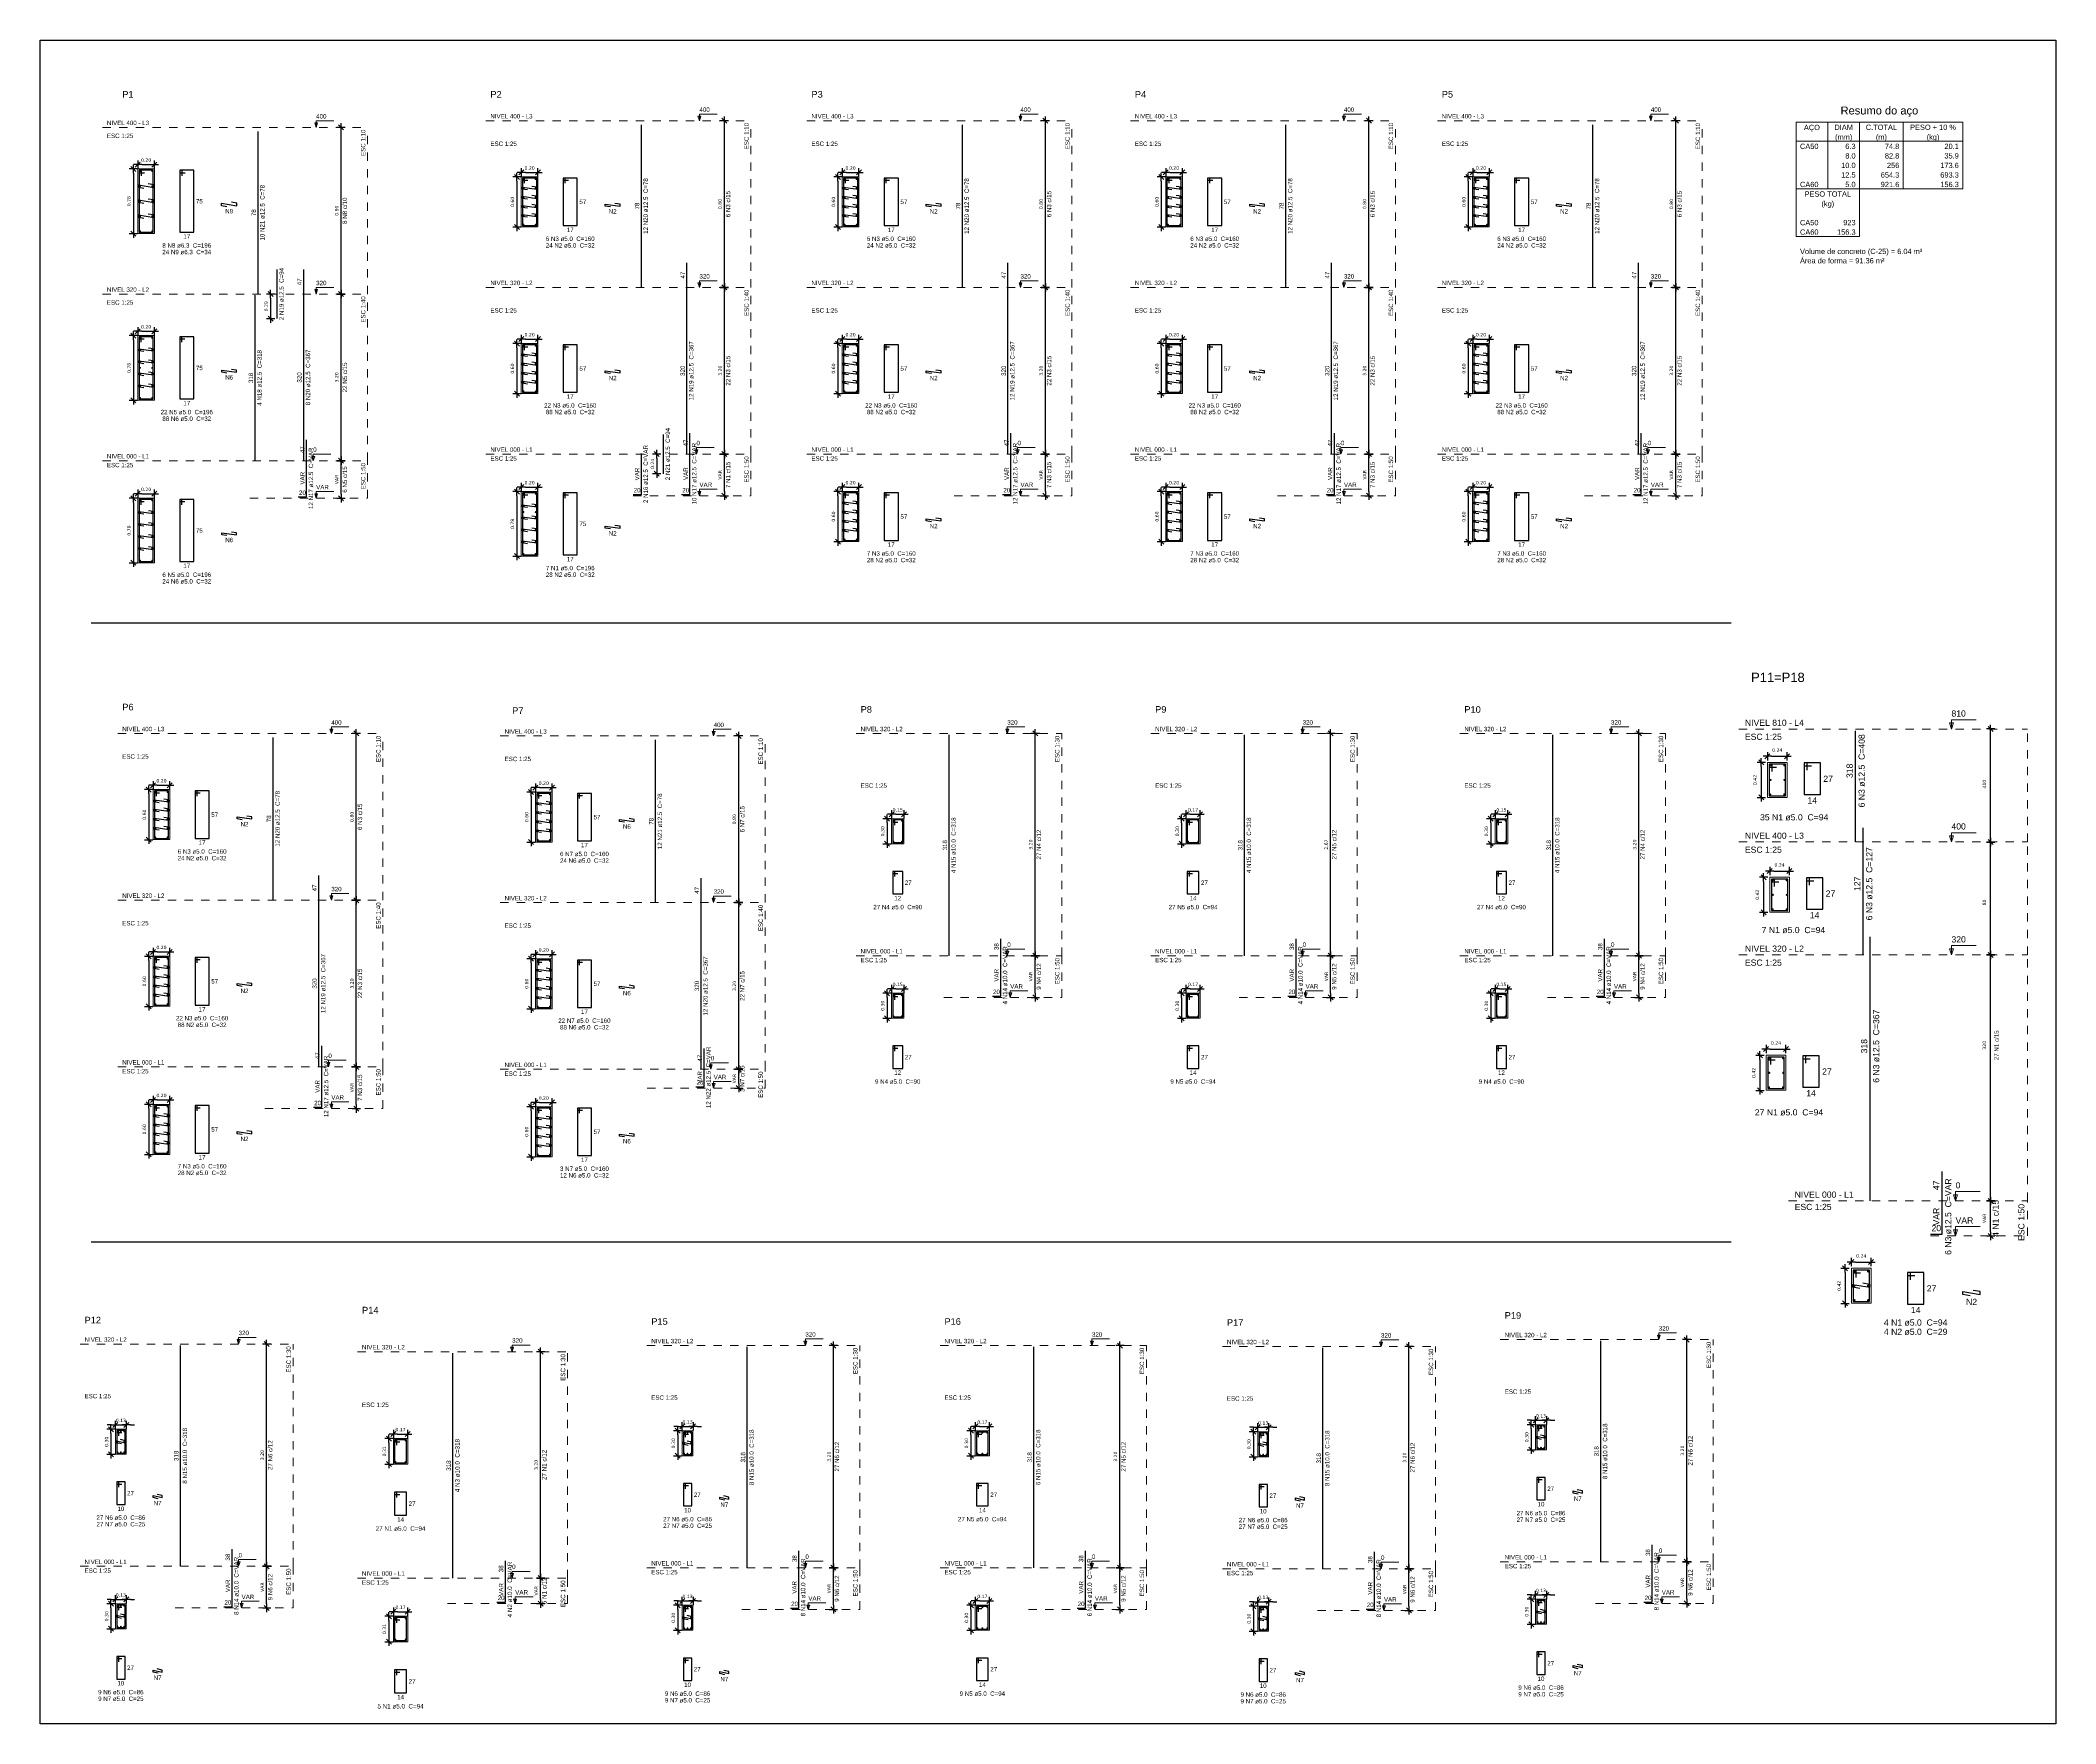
# Model space of a CAD drawing. Extents: x 25 to 1028, y -81 to 176.
# Drawn here: x 784.81 to 809, y 119.68 to 139.88 of the extents above; entities that cross this region are included whole.
import ezdxf

# ---------------------------------------------------------------- set-up
doc = ezdxf.new("R2010")
doc.units = 0
doc.header["$LTSCALE"] = 0.3
doc.header["$PDSIZE"] = 0.1
doc.linetypes.add('DOT2', pattern=[3.175, 0, -3.175])
doc.layers.get('0').update_dxf_attribs({"linetype": 'CONTINUOUS'})
doc.layers.get('Defpoints').update_dxf_attribs({"linetype": 'CONTINUOUS'})
doc.layers.add('ARQ-CTA-1_025', color=1, linetype='CONTINUOUS')
for name, color, linetype, lineweight in [('DT-Barras na forma', 2, 'CONTINUOUS', 30), ('DT-Barras no corte', 5, 'CONTINUOUS', 5), ('DT-Barras rebatidas', 2, 'CONTINUOUS', 30), ('DT-Forma', 5, 'CONTINUOUS', 5), ('DT-Pontilhado', 9, 'DOT2', 5), ('DT-Relação do aço', 9, 'CONTINUOUS', 5), ('DT-Textos', 7, 'CONTINUOUS', 5), ('DT-Título', 3, 'CONTINUOUS', 20)]:
    doc.layers.add(name, color=color, linetype=linetype, lineweight=lineweight)
doc.layers.add('VPort', color=45, linetype='CONTINUOUS', plot=False)
doc.styles.add('Arial', font='arial.ttf')
doc.styles.add('FNDE Texto Cota 0025', font='verdana.ttf', dxfattribs={"height": 0.04})
doc.dimstyles.new('FNDE 1-0025', dxfattribs={"dimscale": 5, "dimtxt": 0.04, "dimasz": 0.01, "dimexe": 0.15, "dimexo": 0.15, "dimgap": 0.005, "dimtad": 1, "dimzin": 1, "dimdsep": 46, "dimtxsty": 'FNDE Texto Cota 0025', "dimblk": 'tic', "dimcen": 0.015, "dimdle": 0.15, "dimse1": 1, "dimse2": 1, "dimclrd": 251, "dimclre": 251, "dimclrt": 256, "dimaunit": 1, "dimadec": 3, "dimazin": 0, "dimtfac": 1, "dimtix": 1, "dimtmove": 2, "dimatfit": 3, "dimfxl": 0.15, "dimtvp": 1, "dimtolj": 1, "dimtzin": 0, "dimarcsym": 0})

# ---------------------------------------------------------------- blocks, each defined once
blk = doc.blocks.new('tic')
at = {"color": 251}
for p, q in [((-1, 0), (1, 0)), ((0, -1), (0, 1))]:
    blk.add_line(p, q, dxfattribs=at)
blk.add_line((-0.6, -0.6), (0.6, 0.6))
blk = doc.blocks.new('*D174')
at = {"layer": 'ARQ-CTA-1_025', "color": 251, "lineweight": -2}
blk.add_line((790.529, 134.415), (790.529, 133.74), dxfattribs=at)
at = {"layer": 'Defpoints', "color": 0}
for p in [(790.582, 134.465), (790.529, 133.69), (790.582, 133.69)]:
    blk.add_point(p, dxfattribs=at)
at = {"layer": 'ARQ-CTA-1_025', "color": 251, "lineweight": -2, "xscale": 0.05, "yscale": 0.05, "zscale": 0.05}
for p, rotation in [((790.529, 134.465), 90), ((790.529, 133.69), 270)]:
    blk.add_blockref('tic', p, dxfattribs=dict(at, rotation=rotation))
at = {"layer": 'ARQ-CTA-1_025', "insert": (790.476, 134.077), "char_height": 0.04, "attachment_point": 5, "rotation": 90, "style": 'FNDE Texto Cota 0025'}
blk.add_mtext('\\A1;0.78', dxfattribs=at)
blk = doc.blocks.new('*D175')
at = {"layer": 'ARQ-CTA-1_025', "color": 251, "lineweight": -2}
blk.add_line((790.632, 134.518), (790.732, 134.518), dxfattribs=at)
at = {"layer": 'Defpoints', "color": 0}
for p in [(790.782, 134.518), (790.582, 134.465), (790.782, 134.465)]:
    blk.add_point(p, dxfattribs=at)
at = {"layer": 'ARQ-CTA-1_025', "color": 251, "lineweight": -2, "xscale": 0.05, "yscale": 0.05, "zscale": 0.05, "rotation": 180}
blk.add_blockref('tic', (790.582, 134.518), dxfattribs=at)
at = {"layer": 'ARQ-CTA-1_025', "color": 251, "lineweight": -2, "xscale": 0.05, "yscale": 0.05, "zscale": 0.05}
blk.add_blockref('tic', (790.782, 134.518), dxfattribs=at)
at = {"layer": 'ARQ-CTA-1_025', "insert": (790.682, 134.571), "char_height": 0.04, "attachment_point": 5, "style": 'FNDE Texto Cota 0025'}
blk.add_mtext('\\A1;0.20', dxfattribs=at)
blk = doc.blocks.new('*D176')
at = {"layer": 'ARQ-CTA-1_025', "color": 251, "lineweight": -2}
blk.add_line((792.208, 134.865), (792.208, 134.73), dxfattribs=at)
at = {"layer": 'Defpoints', "color": 0}
for p in [(792.288, 134.915), (792.208, 134.68), (792.288, 134.68)]:
    blk.add_point(p, dxfattribs=at)
at = {"layer": 'ARQ-CTA-1_025', "color": 251, "lineweight": -2, "xscale": 0.05, "yscale": 0.05, "zscale": 0.05}
for p, rotation in [((792.208, 134.915), 90), ((792.208, 134.68), 270)]:
    blk.add_blockref('tic', p, dxfattribs=dict(at, rotation=rotation))
at = {"layer": 'ARQ-CTA-1_025', "insert": (792.156, 134.797), "char_height": 0.04, "attachment_point": 5, "rotation": 90, "style": 'FNDE Texto Cota 0025'}
blk.add_mtext('\\A1;0.24', dxfattribs=at)
blk = doc.blocks.new('*D177')
at = {"layer": 'ARQ-CTA-1_025', "color": 251, "lineweight": -2}
blk.add_line((793.02, 134.465), (793.02, 134.865), dxfattribs=at)
at = {"layer": 'Defpoints', "color": 0}
for p in [(793.02, 134.915), (793.073, 134.915), (793.073, 134.415)]:
    blk.add_point(p, dxfattribs=at)
at = {"layer": 'ARQ-CTA-1_025', "color": 251, "lineweight": -2, "xscale": 0.05, "yscale": 0.05, "zscale": 0.05}
for p, rotation in [((793.02, 134.915), 90), ((793.02, 134.415), 270)]:
    blk.add_blockref('tic', p, dxfattribs=dict(at, rotation=rotation))
at = {"layer": 'ARQ-CTA-1_025', "insert": (792.967, 134.665), "char_height": 0.04, "attachment_point": 5, "rotation": 90, "style": 'FNDE Texto Cota 0025'}
blk.add_mtext('\\A1;VAR', dxfattribs=at)
blk = doc.blocks.new('*D178')
at = {"layer": 'ARQ-CTA-1_025', "color": 251, "lineweight": -2}
blk.add_line((790.529, 136.191), (790.529, 135.691), dxfattribs=at)
at = {"layer": 'Defpoints', "color": 0}
for p in [(790.582, 136.241), (790.529, 135.641), (790.582, 135.641)]:
    blk.add_point(p, dxfattribs=at)
at = {"layer": 'ARQ-CTA-1_025', "color": 251, "lineweight": -2, "xscale": 0.05, "yscale": 0.05, "zscale": 0.05}
for p, rotation in [((790.529, 136.241), 90), ((790.529, 135.641), 270)]:
    blk.add_blockref('tic', p, dxfattribs=dict(at, rotation=rotation))
at = {"layer": 'ARQ-CTA-1_025', "insert": (790.476, 135.941), "char_height": 0.04, "attachment_point": 5, "rotation": 90, "style": 'FNDE Texto Cota 0025'}
blk.add_mtext('\\A1;0.60', dxfattribs=at)
blk = doc.blocks.new('*D179')
at = {"layer": 'ARQ-CTA-1_025', "color": 251, "lineweight": -2}
blk.add_line((790.632, 136.294), (790.732, 136.294), dxfattribs=at)
at = {"layer": 'Defpoints', "color": 0}
for p in [(790.582, 136.241), (790.782, 136.294), (790.782, 136.241)]:
    blk.add_point(p, dxfattribs=at)
at = {"layer": 'ARQ-CTA-1_025', "color": 251, "lineweight": -2, "xscale": 0.05, "yscale": 0.05, "zscale": 0.05, "rotation": 180}
blk.add_blockref('tic', (790.582, 136.294), dxfattribs=at)
at = {"layer": 'ARQ-CTA-1_025', "color": 251, "lineweight": -2, "xscale": 0.05, "yscale": 0.05, "zscale": 0.05}
blk.add_blockref('tic', (790.782, 136.294), dxfattribs=at)
at = {"layer": 'ARQ-CTA-1_025', "insert": (790.682, 136.347), "char_height": 0.04, "attachment_point": 5, "style": 'FNDE Texto Cota 0025'}
blk.add_mtext('\\A1;0.20', dxfattribs=at)
blk = doc.blocks.new('*D180')
at = {"layer": 'ARQ-CTA-1_025', "color": 251, "lineweight": -2}
blk.add_line((793.02, 134.965), (793.02, 136.865), dxfattribs=at)
at = {"layer": 'Defpoints', "color": 0}
for p in [(793.02, 136.915), (793.073, 136.915), (793.073, 134.915)]:
    blk.add_point(p, dxfattribs=at)
at = {"layer": 'ARQ-CTA-1_025', "color": 251, "lineweight": -2, "xscale": 0.05, "yscale": 0.05, "zscale": 0.05}
for p, rotation in [((793.02, 136.915), 90), ((793.02, 134.915), 270)]:
    blk.add_blockref('tic', p, dxfattribs=dict(at, rotation=rotation))
at = {"layer": 'ARQ-CTA-1_025', "insert": (792.967, 135.915), "char_height": 0.04, "attachment_point": 5, "rotation": 90, "style": 'FNDE Texto Cota 0025'}
blk.add_mtext('\\A1;3.20', dxfattribs=at)
blk = doc.blocks.new('*D181')
at = {"layer": 'ARQ-CTA-1_025', "color": 251, "lineweight": -2}
blk.add_line((790.529, 138.191), (790.529, 137.691), dxfattribs=at)
at = {"layer": 'Defpoints', "color": 0}
for p in [(790.582, 138.241), (790.529, 137.641), (790.582, 137.641)]:
    blk.add_point(p, dxfattribs=at)
at = {"layer": 'ARQ-CTA-1_025', "color": 251, "lineweight": -2, "xscale": 0.05, "yscale": 0.05, "zscale": 0.05}
for p, rotation in [((790.529, 138.241), 90), ((790.529, 137.641), 270)]:
    blk.add_blockref('tic', p, dxfattribs=dict(at, rotation=rotation))
at = {"layer": 'ARQ-CTA-1_025', "insert": (790.476, 137.941), "char_height": 0.04, "attachment_point": 5, "rotation": 90, "style": 'FNDE Texto Cota 0025'}
blk.add_mtext('\\A1;0.60', dxfattribs=at)
blk = doc.blocks.new('*D182')
at = {"layer": 'ARQ-CTA-1_025', "color": 251, "lineweight": -2}
blk.add_line((790.632, 138.294), (790.732, 138.294), dxfattribs=at)
at = {"layer": 'Defpoints', "color": 0}
for p in [(790.582, 138.241), (790.782, 138.294), (790.782, 138.241)]:
    blk.add_point(p, dxfattribs=at)
at = {"layer": 'ARQ-CTA-1_025', "color": 251, "lineweight": -2, "xscale": 0.05, "yscale": 0.05, "zscale": 0.05, "rotation": 180}
blk.add_blockref('tic', (790.582, 138.294), dxfattribs=at)
at = {"layer": 'ARQ-CTA-1_025', "color": 251, "lineweight": -2, "xscale": 0.05, "yscale": 0.05, "zscale": 0.05}
blk.add_blockref('tic', (790.782, 138.294), dxfattribs=at)
at = {"layer": 'ARQ-CTA-1_025', "insert": (790.682, 138.347), "char_height": 0.04, "attachment_point": 5, "style": 'FNDE Texto Cota 0025'}
blk.add_mtext('\\A1;0.20', dxfattribs=at)
blk = doc.blocks.new('*D183')
at = {"layer": 'ARQ-CTA-1_025', "color": 251, "lineweight": -2}
blk.add_line((793.02, 136.965), (793.02, 138.865), dxfattribs=at)
at = {"layer": 'Defpoints', "color": 0}
for p in [(793.02, 138.915), (793.073, 138.915), (793.073, 136.915)]:
    blk.add_point(p, dxfattribs=at)
at = {"layer": 'ARQ-CTA-1_025', "color": 251, "lineweight": -2, "xscale": 0.05, "yscale": 0.05, "zscale": 0.05}
for p, rotation in [((793.02, 138.915), 90), ((793.02, 136.915), 270)]:
    blk.add_blockref('tic', p, dxfattribs=dict(at, rotation=rotation))
at = {"layer": 'ARQ-CTA-1_025', "insert": (792.967, 137.915), "char_height": 0.04, "attachment_point": 5, "rotation": 90, "style": 'FNDE Texto Cota 0025'}
blk.add_mtext('\\A1;0.80', dxfattribs=at)
blk = doc.blocks.new('*D184')
at = {"layer": 'ARQ-CTA-1_025', "color": 251, "lineweight": -2}
blk.add_line((794.381, 134.415), (794.381, 133.915), dxfattribs=at)
at = {"layer": 'Defpoints', "color": 0}
for p in [(794.434, 134.465), (794.381, 133.865), (794.434, 133.865)]:
    blk.add_point(p, dxfattribs=at)
at = {"layer": 'ARQ-CTA-1_025', "color": 251, "lineweight": -2, "xscale": 0.05, "yscale": 0.05, "zscale": 0.05}
for p, rotation in [((794.381, 134.465), 90), ((794.381, 133.865), 270)]:
    blk.add_blockref('tic', p, dxfattribs=dict(at, rotation=rotation))
at = {"layer": 'ARQ-CTA-1_025', "insert": (794.329, 134.165), "char_height": 0.04, "attachment_point": 5, "rotation": 90, "style": 'FNDE Texto Cota 0025'}
blk.add_mtext('\\A1;0.60', dxfattribs=at)
blk = doc.blocks.new('*D185')
at = {"layer": 'ARQ-CTA-1_025', "color": 251, "lineweight": -2}
blk.add_line((794.484, 134.518), (794.584, 134.518), dxfattribs=at)
at = {"layer": 'Defpoints', "color": 0}
for p in [(794.634, 134.518), (794.434, 134.465), (794.634, 134.465)]:
    blk.add_point(p, dxfattribs=at)
at = {"layer": 'ARQ-CTA-1_025', "color": 251, "lineweight": -2, "xscale": 0.05, "yscale": 0.05, "zscale": 0.05, "rotation": 180}
blk.add_blockref('tic', (794.434, 134.518), dxfattribs=at)
at = {"layer": 'ARQ-CTA-1_025', "color": 251, "lineweight": -2, "xscale": 0.05, "yscale": 0.05, "zscale": 0.05}
blk.add_blockref('tic', (794.634, 134.518), dxfattribs=at)
at = {"layer": 'ARQ-CTA-1_025', "insert": (794.534, 134.571), "char_height": 0.04, "attachment_point": 5, "style": 'FNDE Texto Cota 0025'}
blk.add_mtext('\\A1;0.20', dxfattribs=at)
blk = doc.blocks.new('*D186')
at = {"layer": 'ARQ-CTA-1_025', "color": 251, "lineweight": -2}
blk.add_line((796.873, 134.465), (796.873, 134.865), dxfattribs=at)
at = {"layer": 'Defpoints', "color": 0}
for p in [(796.873, 134.915), (796.926, 134.915), (796.926, 134.415)]:
    blk.add_point(p, dxfattribs=at)
at = {"layer": 'ARQ-CTA-1_025', "color": 251, "lineweight": -2, "xscale": 0.05, "yscale": 0.05, "zscale": 0.05}
for p, rotation in [((796.873, 134.915), 90), ((796.873, 134.415), 270)]:
    blk.add_blockref('tic', p, dxfattribs=dict(at, rotation=rotation))
at = {"layer": 'ARQ-CTA-1_025', "insert": (796.82, 134.665), "char_height": 0.04, "attachment_point": 5, "rotation": 90, "style": 'FNDE Texto Cota 0025'}
blk.add_mtext('\\A1;VAR', dxfattribs=at)
blk = doc.blocks.new('*D187')
at = {"layer": 'ARQ-CTA-1_025', "color": 251, "lineweight": -2}
blk.add_line((794.381, 136.191), (794.381, 135.691), dxfattribs=at)
at = {"layer": 'Defpoints', "color": 0}
for p in [(794.434, 136.241), (794.381, 135.641), (794.434, 135.641)]:
    blk.add_point(p, dxfattribs=at)
at = {"layer": 'ARQ-CTA-1_025', "color": 251, "lineweight": -2, "xscale": 0.05, "yscale": 0.05, "zscale": 0.05}
for p, rotation in [((794.381, 136.241), 90), ((794.381, 135.641), 270)]:
    blk.add_blockref('tic', p, dxfattribs=dict(at, rotation=rotation))
at = {"layer": 'ARQ-CTA-1_025', "insert": (794.329, 135.941), "char_height": 0.04, "attachment_point": 5, "rotation": 90, "style": 'FNDE Texto Cota 0025'}
blk.add_mtext('\\A1;0.60', dxfattribs=at)
blk = doc.blocks.new('*D188')
at = {"layer": 'ARQ-CTA-1_025', "color": 251, "lineweight": -2}
blk.add_line((794.484, 136.294), (794.584, 136.294), dxfattribs=at)
at = {"layer": 'Defpoints', "color": 0}
for p in [(794.434, 136.241), (794.634, 136.294), (794.634, 136.241)]:
    blk.add_point(p, dxfattribs=at)
at = {"layer": 'ARQ-CTA-1_025', "color": 251, "lineweight": -2, "xscale": 0.05, "yscale": 0.05, "zscale": 0.05, "rotation": 180}
blk.add_blockref('tic', (794.434, 136.294), dxfattribs=at)
at = {"layer": 'ARQ-CTA-1_025', "color": 251, "lineweight": -2, "xscale": 0.05, "yscale": 0.05, "zscale": 0.05}
blk.add_blockref('tic', (794.634, 136.294), dxfattribs=at)
at = {"layer": 'ARQ-CTA-1_025', "insert": (794.534, 136.347), "char_height": 0.04, "attachment_point": 5, "style": 'FNDE Texto Cota 0025'}
blk.add_mtext('\\A1;0.20', dxfattribs=at)
blk = doc.blocks.new('*D189')
at = {"layer": 'ARQ-CTA-1_025', "color": 251, "lineweight": -2}
blk.add_line((796.873, 134.965), (796.873, 136.865), dxfattribs=at)
at = {"layer": 'Defpoints', "color": 0}
for p in [(796.873, 136.915), (796.926, 136.915), (796.926, 134.915)]:
    blk.add_point(p, dxfattribs=at)
at = {"layer": 'ARQ-CTA-1_025', "color": 251, "lineweight": -2, "xscale": 0.05, "yscale": 0.05, "zscale": 0.05}
for p, rotation in [((796.873, 136.915), 90), ((796.873, 134.915), 270)]:
    blk.add_blockref('tic', p, dxfattribs=dict(at, rotation=rotation))
at = {"layer": 'ARQ-CTA-1_025', "insert": (796.82, 135.915), "char_height": 0.04, "attachment_point": 5, "rotation": 90, "style": 'FNDE Texto Cota 0025'}
blk.add_mtext('\\A1;3.20', dxfattribs=at)
blk = doc.blocks.new('*D190')
at = {"layer": 'ARQ-CTA-1_025', "color": 251, "lineweight": -2}
blk.add_line((794.381, 138.191), (794.381, 137.691), dxfattribs=at)
at = {"layer": 'Defpoints', "color": 0}
for p in [(794.434, 138.241), (794.381, 137.641), (794.434, 137.641)]:
    blk.add_point(p, dxfattribs=at)
at = {"layer": 'ARQ-CTA-1_025', "color": 251, "lineweight": -2, "xscale": 0.05, "yscale": 0.05, "zscale": 0.05}
for p, rotation in [((794.381, 138.241), 90), ((794.381, 137.641), 270)]:
    blk.add_blockref('tic', p, dxfattribs=dict(at, rotation=rotation))
at = {"layer": 'ARQ-CTA-1_025', "insert": (794.329, 137.941), "char_height": 0.04, "attachment_point": 5, "rotation": 90, "style": 'FNDE Texto Cota 0025'}
blk.add_mtext('\\A1;0.60', dxfattribs=at)
blk = doc.blocks.new('*D191')
at = {"layer": 'ARQ-CTA-1_025', "color": 251, "lineweight": -2}
blk.add_line((794.484, 138.294), (794.584, 138.294), dxfattribs=at)
at = {"layer": 'Defpoints', "color": 0}
for p in [(794.434, 138.241), (794.634, 138.294), (794.634, 138.241)]:
    blk.add_point(p, dxfattribs=at)
at = {"layer": 'ARQ-CTA-1_025', "color": 251, "lineweight": -2, "xscale": 0.05, "yscale": 0.05, "zscale": 0.05, "rotation": 180}
blk.add_blockref('tic', (794.434, 138.294), dxfattribs=at)
at = {"layer": 'ARQ-CTA-1_025', "color": 251, "lineweight": -2, "xscale": 0.05, "yscale": 0.05, "zscale": 0.05}
blk.add_blockref('tic', (794.634, 138.294), dxfattribs=at)
at = {"layer": 'ARQ-CTA-1_025', "insert": (794.534, 138.347), "char_height": 0.04, "attachment_point": 5, "style": 'FNDE Texto Cota 0025'}
blk.add_mtext('\\A1;0.20', dxfattribs=at)
blk = doc.blocks.new('*D192')
at = {"layer": 'ARQ-CTA-1_025', "color": 251, "lineweight": -2}
blk.add_line((796.873, 136.965), (796.873, 138.865), dxfattribs=at)
at = {"layer": 'Defpoints', "color": 0}
for p in [(796.873, 138.915), (796.926, 138.915), (796.926, 136.915)]:
    blk.add_point(p, dxfattribs=at)
at = {"layer": 'ARQ-CTA-1_025', "color": 251, "lineweight": -2, "xscale": 0.05, "yscale": 0.05, "zscale": 0.05}
for p, rotation in [((796.873, 138.915), 90), ((796.873, 136.915), 270)]:
    blk.add_blockref('tic', p, dxfattribs=dict(at, rotation=rotation))
at = {"layer": 'ARQ-CTA-1_025', "insert": (796.82, 137.915), "char_height": 0.04, "attachment_point": 5, "rotation": 90, "style": 'FNDE Texto Cota 0025'}
blk.add_mtext('\\A1;0.80', dxfattribs=at)
blk = doc.blocks.new('*D193')
at = {"layer": 'ARQ-CTA-1_025', "color": 251, "lineweight": -2}
blk.add_line((798.263, 134.415), (798.263, 133.915), dxfattribs=at)
at = {"layer": 'Defpoints', "color": 0}
for p in [(798.316, 134.465), (798.263, 133.865), (798.316, 133.865)]:
    blk.add_point(p, dxfattribs=at)
at = {"layer": 'ARQ-CTA-1_025', "color": 251, "lineweight": -2, "xscale": 0.05, "yscale": 0.05, "zscale": 0.05}
for p, rotation in [((798.263, 134.465), 90), ((798.263, 133.865), 270)]:
    blk.add_blockref('tic', p, dxfattribs=dict(at, rotation=rotation))
at = {"layer": 'ARQ-CTA-1_025', "insert": (798.21, 134.165), "char_height": 0.04, "attachment_point": 5, "rotation": 90, "style": 'FNDE Texto Cota 0025'}
blk.add_mtext('\\A1;0.60', dxfattribs=at)
blk = doc.blocks.new('*D194')
at = {"layer": 'ARQ-CTA-1_025', "color": 251, "lineweight": -2}
blk.add_line((798.366, 134.518), (798.466, 134.518), dxfattribs=at)
at = {"layer": 'Defpoints', "color": 0}
for p in [(798.516, 134.518), (798.316, 134.465), (798.516, 134.465)]:
    blk.add_point(p, dxfattribs=at)
at = {"layer": 'ARQ-CTA-1_025', "color": 251, "lineweight": -2, "xscale": 0.05, "yscale": 0.05, "zscale": 0.05, "rotation": 180}
blk.add_blockref('tic', (798.316, 134.518), dxfattribs=at)
at = {"layer": 'ARQ-CTA-1_025', "color": 251, "lineweight": -2, "xscale": 0.05, "yscale": 0.05, "zscale": 0.05}
blk.add_blockref('tic', (798.516, 134.518), dxfattribs=at)
at = {"layer": 'ARQ-CTA-1_025', "insert": (798.416, 134.571), "char_height": 0.04, "attachment_point": 5, "style": 'FNDE Texto Cota 0025'}
blk.add_mtext('\\A1;0.20', dxfattribs=at)
blk = doc.blocks.new('*D195')
at = {"layer": 'ARQ-CTA-1_025', "color": 251, "lineweight": -2}
blk.add_line((800.755, 134.465), (800.755, 134.865), dxfattribs=at)
at = {"layer": 'Defpoints', "color": 0}
for p in [(800.755, 134.915), (800.808, 134.915), (800.808, 134.415)]:
    blk.add_point(p, dxfattribs=at)
at = {"layer": 'ARQ-CTA-1_025', "color": 251, "lineweight": -2, "xscale": 0.05, "yscale": 0.05, "zscale": 0.05}
for p, rotation in [((800.755, 134.915), 90), ((800.755, 134.415), 270)]:
    blk.add_blockref('tic', p, dxfattribs=dict(at, rotation=rotation))
at = {"layer": 'ARQ-CTA-1_025', "insert": (800.702, 134.665), "char_height": 0.04, "attachment_point": 5, "rotation": 90, "style": 'FNDE Texto Cota 0025'}
blk.add_mtext('\\A1;VAR', dxfattribs=at)
blk = doc.blocks.new('*D196')
at = {"layer": 'ARQ-CTA-1_025', "color": 251, "lineweight": -2}
blk.add_line((798.263, 136.191), (798.263, 135.691), dxfattribs=at)
at = {"layer": 'Defpoints', "color": 0}
for p in [(798.316, 136.241), (798.263, 135.641), (798.316, 135.641)]:
    blk.add_point(p, dxfattribs=at)
at = {"layer": 'ARQ-CTA-1_025', "color": 251, "lineweight": -2, "xscale": 0.05, "yscale": 0.05, "zscale": 0.05}
for p, rotation in [((798.263, 136.241), 90), ((798.263, 135.641), 270)]:
    blk.add_blockref('tic', p, dxfattribs=dict(at, rotation=rotation))
at = {"layer": 'ARQ-CTA-1_025', "insert": (798.21, 135.941), "char_height": 0.04, "attachment_point": 5, "rotation": 90, "style": 'FNDE Texto Cota 0025'}
blk.add_mtext('\\A1;0.60', dxfattribs=at)
blk = doc.blocks.new('*D197')
at = {"layer": 'ARQ-CTA-1_025', "color": 251, "lineweight": -2}
blk.add_line((798.366, 136.294), (798.466, 136.294), dxfattribs=at)
at = {"layer": 'Defpoints', "color": 0}
for p in [(798.316, 136.241), (798.516, 136.294), (798.516, 136.241)]:
    blk.add_point(p, dxfattribs=at)
at = {"layer": 'ARQ-CTA-1_025', "color": 251, "lineweight": -2, "xscale": 0.05, "yscale": 0.05, "zscale": 0.05, "rotation": 180}
blk.add_blockref('tic', (798.316, 136.294), dxfattribs=at)
at = {"layer": 'ARQ-CTA-1_025', "color": 251, "lineweight": -2, "xscale": 0.05, "yscale": 0.05, "zscale": 0.05}
blk.add_blockref('tic', (798.516, 136.294), dxfattribs=at)
at = {"layer": 'ARQ-CTA-1_025', "insert": (798.416, 136.347), "char_height": 0.04, "attachment_point": 5, "style": 'FNDE Texto Cota 0025'}
blk.add_mtext('\\A1;0.20', dxfattribs=at)
blk = doc.blocks.new('*D198')
at = {"layer": 'ARQ-CTA-1_025', "color": 251, "lineweight": -2}
blk.add_line((800.755, 134.965), (800.755, 136.865), dxfattribs=at)
at = {"layer": 'Defpoints', "color": 0}
for p in [(800.755, 136.915), (800.808, 136.915), (800.808, 134.915)]:
    blk.add_point(p, dxfattribs=at)
at = {"layer": 'ARQ-CTA-1_025', "color": 251, "lineweight": -2, "xscale": 0.05, "yscale": 0.05, "zscale": 0.05}
for p, rotation in [((800.755, 136.915), 90), ((800.755, 134.915), 270)]:
    blk.add_blockref('tic', p, dxfattribs=dict(at, rotation=rotation))
at = {"layer": 'ARQ-CTA-1_025', "insert": (800.702, 135.915), "char_height": 0.04, "attachment_point": 5, "rotation": 90, "style": 'FNDE Texto Cota 0025'}
blk.add_mtext('\\A1;3.20', dxfattribs=at)
blk = doc.blocks.new('*D199')
at = {"layer": 'ARQ-CTA-1_025', "color": 251, "lineweight": -2}
blk.add_line((798.263, 138.191), (798.263, 137.691), dxfattribs=at)
at = {"layer": 'Defpoints', "color": 0}
for p in [(798.316, 138.241), (798.263, 137.641), (798.316, 137.641)]:
    blk.add_point(p, dxfattribs=at)
at = {"layer": 'ARQ-CTA-1_025', "color": 251, "lineweight": -2, "xscale": 0.05, "yscale": 0.05, "zscale": 0.05}
for p, rotation in [((798.263, 138.241), 90), ((798.263, 137.641), 270)]:
    blk.add_blockref('tic', p, dxfattribs=dict(at, rotation=rotation))
at = {"layer": 'ARQ-CTA-1_025', "insert": (798.21, 137.941), "char_height": 0.04, "attachment_point": 5, "rotation": 90, "style": 'FNDE Texto Cota 0025'}
blk.add_mtext('\\A1;0.60', dxfattribs=at)
blk = doc.blocks.new('*D200')
at = {"layer": 'ARQ-CTA-1_025', "color": 251, "lineweight": -2}
blk.add_line((798.366, 138.294), (798.466, 138.294), dxfattribs=at)
at = {"layer": 'Defpoints', "color": 0}
for p in [(798.316, 138.241), (798.516, 138.294), (798.516, 138.241)]:
    blk.add_point(p, dxfattribs=at)
at = {"layer": 'ARQ-CTA-1_025', "color": 251, "lineweight": -2, "xscale": 0.05, "yscale": 0.05, "zscale": 0.05, "rotation": 180}
blk.add_blockref('tic', (798.316, 138.294), dxfattribs=at)
at = {"layer": 'ARQ-CTA-1_025', "color": 251, "lineweight": -2, "xscale": 0.05, "yscale": 0.05, "zscale": 0.05}
blk.add_blockref('tic', (798.516, 138.294), dxfattribs=at)
at = {"layer": 'ARQ-CTA-1_025', "insert": (798.416, 138.347), "char_height": 0.04, "attachment_point": 5, "style": 'FNDE Texto Cota 0025'}
blk.add_mtext('\\A1;0.20', dxfattribs=at)
blk = doc.blocks.new('*D201')
at = {"layer": 'ARQ-CTA-1_025', "color": 251, "lineweight": -2}
blk.add_line((800.755, 136.965), (800.755, 138.865), dxfattribs=at)
at = {"layer": 'Defpoints', "color": 0}
for p in [(800.755, 138.915), (800.808, 138.915), (800.808, 136.915)]:
    blk.add_point(p, dxfattribs=at)
at = {"layer": 'ARQ-CTA-1_025', "color": 251, "lineweight": -2, "xscale": 0.05, "yscale": 0.05, "zscale": 0.05}
for p, rotation in [((800.755, 138.915), 90), ((800.755, 136.915), 270)]:
    blk.add_blockref('tic', p, dxfattribs=dict(at, rotation=rotation))
at = {"layer": 'ARQ-CTA-1_025', "insert": (800.702, 137.915), "char_height": 0.04, "attachment_point": 5, "rotation": 90, "style": 'FNDE Texto Cota 0025'}
blk.add_mtext('\\A1;0.80', dxfattribs=at)
blk = doc.blocks.new('*D202')
at = {"layer": 'ARQ-CTA-1_025', "color": 251, "lineweight": -2}
blk.add_line((801.947, 134.415), (801.947, 133.915), dxfattribs=at)
at = {"layer": 'Defpoints', "color": 0}
for p in [(802, 134.465), (801.947, 133.865), (802, 133.865)]:
    blk.add_point(p, dxfattribs=at)
at = {"layer": 'ARQ-CTA-1_025', "color": 251, "lineweight": -2, "xscale": 0.05, "yscale": 0.05, "zscale": 0.05}
for p, rotation in [((801.947, 134.465), 90), ((801.947, 133.865), 270)]:
    blk.add_blockref('tic', p, dxfattribs=dict(at, rotation=rotation))
at = {"layer": 'ARQ-CTA-1_025', "insert": (801.894, 134.165), "char_height": 0.04, "attachment_point": 5, "rotation": 90, "style": 'FNDE Texto Cota 0025'}
blk.add_mtext('\\A1;0.60', dxfattribs=at)
blk = doc.blocks.new('*D203')
at = {"layer": 'ARQ-CTA-1_025', "color": 251, "lineweight": -2}
blk.add_line((802.05, 134.518), (802.15, 134.518), dxfattribs=at)
at = {"layer": 'Defpoints', "color": 0}
for p in [(802.2, 134.518), (802, 134.465), (802.2, 134.465)]:
    blk.add_point(p, dxfattribs=at)
at = {"layer": 'ARQ-CTA-1_025', "color": 251, "lineweight": -2, "xscale": 0.05, "yscale": 0.05, "zscale": 0.05, "rotation": 180}
blk.add_blockref('tic', (802, 134.518), dxfattribs=at)
at = {"layer": 'ARQ-CTA-1_025', "color": 251, "lineweight": -2, "xscale": 0.05, "yscale": 0.05, "zscale": 0.05}
blk.add_blockref('tic', (802.2, 134.518), dxfattribs=at)
at = {"layer": 'ARQ-CTA-1_025', "insert": (802.1, 134.571), "char_height": 0.04, "attachment_point": 5, "style": 'FNDE Texto Cota 0025'}
blk.add_mtext('\\A1;0.20', dxfattribs=at)
blk = doc.blocks.new('*D204')
at = {"layer": 'ARQ-CTA-1_025', "color": 251, "lineweight": -2}
blk.add_line((804.438, 134.465), (804.438, 134.865), dxfattribs=at)
at = {"layer": 'Defpoints', "color": 0}
for p in [(804.438, 134.915), (804.491, 134.915), (804.491, 134.415)]:
    blk.add_point(p, dxfattribs=at)
at = {"layer": 'ARQ-CTA-1_025', "color": 251, "lineweight": -2, "xscale": 0.05, "yscale": 0.05, "zscale": 0.05}
for p, rotation in [((804.438, 134.915), 90), ((804.438, 134.415), 270)]:
    blk.add_blockref('tic', p, dxfattribs=dict(at, rotation=rotation))
at = {"layer": 'ARQ-CTA-1_025', "insert": (804.385, 134.665), "char_height": 0.04, "attachment_point": 5, "rotation": 90, "style": 'FNDE Texto Cota 0025'}
blk.add_mtext('\\A1;VAR', dxfattribs=at)
blk = doc.blocks.new('*D205')
at = {"layer": 'ARQ-CTA-1_025', "color": 251, "lineweight": -2}
blk.add_line((801.947, 136.191), (801.947, 135.691), dxfattribs=at)
at = {"layer": 'Defpoints', "color": 0}
for p in [(802, 136.241), (801.947, 135.641), (802, 135.641)]:
    blk.add_point(p, dxfattribs=at)
at = {"layer": 'ARQ-CTA-1_025', "color": 251, "lineweight": -2, "xscale": 0.05, "yscale": 0.05, "zscale": 0.05}
for p, rotation in [((801.947, 136.241), 90), ((801.947, 135.641), 270)]:
    blk.add_blockref('tic', p, dxfattribs=dict(at, rotation=rotation))
at = {"layer": 'ARQ-CTA-1_025', "insert": (801.894, 135.941), "char_height": 0.04, "attachment_point": 5, "rotation": 90, "style": 'FNDE Texto Cota 0025'}
blk.add_mtext('\\A1;0.60', dxfattribs=at)
blk = doc.blocks.new('*D206')
at = {"layer": 'ARQ-CTA-1_025', "color": 251, "lineweight": -2}
blk.add_line((802.05, 136.294), (802.15, 136.294), dxfattribs=at)
at = {"layer": 'Defpoints', "color": 0}
for p in [(802, 136.241), (802.2, 136.294), (802.2, 136.241)]:
    blk.add_point(p, dxfattribs=at)
at = {"layer": 'ARQ-CTA-1_025', "color": 251, "lineweight": -2, "xscale": 0.05, "yscale": 0.05, "zscale": 0.05, "rotation": 180}
blk.add_blockref('tic', (802, 136.294), dxfattribs=at)
at = {"layer": 'ARQ-CTA-1_025', "color": 251, "lineweight": -2, "xscale": 0.05, "yscale": 0.05, "zscale": 0.05}
blk.add_blockref('tic', (802.2, 136.294), dxfattribs=at)
at = {"layer": 'ARQ-CTA-1_025', "insert": (802.1, 136.347), "char_height": 0.04, "attachment_point": 5, "style": 'FNDE Texto Cota 0025'}
blk.add_mtext('\\A1;0.20', dxfattribs=at)
blk = doc.blocks.new('*D207')
at = {"layer": 'ARQ-CTA-1_025', "color": 251, "lineweight": -2}
blk.add_line((804.438, 134.965), (804.438, 136.865), dxfattribs=at)
at = {"layer": 'Defpoints', "color": 0}
for p in [(804.438, 136.915), (804.491, 136.915), (804.491, 134.915)]:
    blk.add_point(p, dxfattribs=at)
at = {"layer": 'ARQ-CTA-1_025', "color": 251, "lineweight": -2, "xscale": 0.05, "yscale": 0.05, "zscale": 0.05}
for p, rotation in [((804.438, 136.915), 90), ((804.438, 134.915), 270)]:
    blk.add_blockref('tic', p, dxfattribs=dict(at, rotation=rotation))
at = {"layer": 'ARQ-CTA-1_025', "insert": (804.385, 135.915), "char_height": 0.04, "attachment_point": 5, "rotation": 90, "style": 'FNDE Texto Cota 0025'}
blk.add_mtext('\\A1;3.20', dxfattribs=at)
blk = doc.blocks.new('*D208')
at = {"layer": 'ARQ-CTA-1_025', "color": 251, "lineweight": -2}
blk.add_line((801.947, 138.191), (801.947, 137.691), dxfattribs=at)
at = {"layer": 'Defpoints', "color": 0}
for p in [(802, 138.241), (801.947, 137.641), (802, 137.641)]:
    blk.add_point(p, dxfattribs=at)
at = {"layer": 'ARQ-CTA-1_025', "color": 251, "lineweight": -2, "xscale": 0.05, "yscale": 0.05, "zscale": 0.05}
for p, rotation in [((801.947, 138.241), 90), ((801.947, 137.641), 270)]:
    blk.add_blockref('tic', p, dxfattribs=dict(at, rotation=rotation))
at = {"layer": 'ARQ-CTA-1_025', "insert": (801.894, 137.941), "char_height": 0.04, "attachment_point": 5, "rotation": 90, "style": 'FNDE Texto Cota 0025'}
blk.add_mtext('\\A1;0.60', dxfattribs=at)
blk = doc.blocks.new('*D209')
at = {"layer": 'ARQ-CTA-1_025', "color": 251, "lineweight": -2}
blk.add_line((802.05, 138.294), (802.15, 138.294), dxfattribs=at)
at = {"layer": 'Defpoints', "color": 0}
for p in [(802, 138.241), (802.2, 138.294), (802.2, 138.241)]:
    blk.add_point(p, dxfattribs=at)
at = {"layer": 'ARQ-CTA-1_025', "color": 251, "lineweight": -2, "xscale": 0.05, "yscale": 0.05, "zscale": 0.05, "rotation": 180}
blk.add_blockref('tic', (802, 138.294), dxfattribs=at)
at = {"layer": 'ARQ-CTA-1_025', "color": 251, "lineweight": -2, "xscale": 0.05, "yscale": 0.05, "zscale": 0.05}
blk.add_blockref('tic', (802.2, 138.294), dxfattribs=at)
at = {"layer": 'ARQ-CTA-1_025', "insert": (802.1, 138.347), "char_height": 0.04, "attachment_point": 5, "style": 'FNDE Texto Cota 0025'}
blk.add_mtext('\\A1;0.20', dxfattribs=at)
blk = doc.blocks.new('*D210')
at = {"layer": 'ARQ-CTA-1_025', "color": 251, "lineweight": -2}
blk.add_line((804.438, 136.965), (804.438, 138.865), dxfattribs=at)
at = {"layer": 'Defpoints', "color": 0}
for p in [(804.438, 138.915), (804.491, 138.915), (804.491, 136.915)]:
    blk.add_point(p, dxfattribs=at)
at = {"layer": 'ARQ-CTA-1_025', "color": 251, "lineweight": -2, "xscale": 0.05, "yscale": 0.05, "zscale": 0.05}
for p, rotation in [((804.438, 138.915), 90), ((804.438, 136.915), 270)]:
    blk.add_blockref('tic', p, dxfattribs=dict(at, rotation=rotation))
at = {"layer": 'ARQ-CTA-1_025', "insert": (804.385, 137.915), "char_height": 0.04, "attachment_point": 5, "rotation": 90, "style": 'FNDE Texto Cota 0025'}
blk.add_mtext('\\A1;0.80', dxfattribs=at)
blk = doc.blocks.new('*D211')
at = {"layer": 'ARQ-CTA-1_025', "color": 251, "lineweight": -2}
blk.add_line((786.111, 127.062), (786.111, 126.562), dxfattribs=at)
at = {"layer": 'Defpoints', "color": 0}
for p in [(786.164, 127.112), (786.111, 126.512), (786.164, 126.512)]:
    blk.add_point(p, dxfattribs=at)
at = {"layer": 'ARQ-CTA-1_025', "color": 251, "lineweight": -2, "xscale": 0.05, "yscale": 0.05, "zscale": 0.05}
for p, rotation in [((786.111, 127.112), 90), ((786.111, 126.512), 270)]:
    blk.add_blockref('tic', p, dxfattribs=dict(at, rotation=rotation))
at = {"layer": 'ARQ-CTA-1_025', "insert": (786.058, 126.812), "char_height": 0.04, "attachment_point": 5, "rotation": 90, "style": 'FNDE Texto Cota 0025'}
blk.add_mtext('\\A1;0.60', dxfattribs=at)
blk = doc.blocks.new('*D212')
at = {"layer": 'ARQ-CTA-1_025', "color": 251, "lineweight": -2}
blk.add_line((786.214, 127.165), (786.314, 127.165), dxfattribs=at)
at = {"layer": 'Defpoints', "color": 0}
for p in [(786.164, 127.112), (786.364, 127.165), (786.364, 127.112)]:
    blk.add_point(p, dxfattribs=at)
at = {"layer": 'ARQ-CTA-1_025', "color": 251, "lineweight": -2, "xscale": 0.05, "yscale": 0.05, "zscale": 0.05, "rotation": 180}
blk.add_blockref('tic', (786.164, 127.165), dxfattribs=at)
at = {"layer": 'ARQ-CTA-1_025', "color": 251, "lineweight": -2, "xscale": 0.05, "yscale": 0.05, "zscale": 0.05}
blk.add_blockref('tic', (786.364, 127.165), dxfattribs=at)
at = {"layer": 'ARQ-CTA-1_025', "insert": (786.264, 127.218), "char_height": 0.04, "attachment_point": 5, "style": 'FNDE Texto Cota 0025'}
blk.add_mtext('\\A1;0.20', dxfattribs=at)
blk = doc.blocks.new('*D213')
at = {"layer": 'ARQ-CTA-1_025', "color": 251, "lineweight": -2}
blk.add_line((788.602, 127.112), (788.602, 127.512), dxfattribs=at)
at = {"layer": 'Defpoints', "color": 0}
for p in [(788.602, 127.562), (788.655, 127.562), (788.655, 127.062)]:
    blk.add_point(p, dxfattribs=at)
at = {"layer": 'ARQ-CTA-1_025', "color": 251, "lineweight": -2, "xscale": 0.05, "yscale": 0.05, "zscale": 0.05}
for p, rotation in [((788.602, 127.562), 90), ((788.602, 127.062), 270)]:
    blk.add_blockref('tic', p, dxfattribs=dict(at, rotation=rotation))
at = {"layer": 'ARQ-CTA-1_025', "insert": (788.549, 127.312), "char_height": 0.04, "attachment_point": 5, "rotation": 90, "style": 'FNDE Texto Cota 0025'}
blk.add_mtext('\\A1;VAR', dxfattribs=at)
blk = doc.blocks.new('*D214')
at = {"layer": 'ARQ-CTA-1_025', "color": 251, "lineweight": -2}
blk.add_line((786.111, 128.838), (786.111, 128.338), dxfattribs=at)
at = {"layer": 'Defpoints', "color": 0}
for p in [(786.164, 128.888), (786.111, 128.288), (786.164, 128.288)]:
    blk.add_point(p, dxfattribs=at)
at = {"layer": 'ARQ-CTA-1_025', "color": 251, "lineweight": -2, "xscale": 0.05, "yscale": 0.05, "zscale": 0.05}
for p, rotation in [((786.111, 128.888), 90), ((786.111, 128.288), 270)]:
    blk.add_blockref('tic', p, dxfattribs=dict(at, rotation=rotation))
at = {"layer": 'ARQ-CTA-1_025', "insert": (786.058, 128.588), "char_height": 0.04, "attachment_point": 5, "rotation": 90, "style": 'FNDE Texto Cota 0025'}
blk.add_mtext('\\A1;0.60', dxfattribs=at)
blk = doc.blocks.new('*D215')
at = {"layer": 'ARQ-CTA-1_025', "color": 251, "lineweight": -2}
blk.add_line((786.214, 128.941), (786.314, 128.941), dxfattribs=at)
at = {"layer": 'Defpoints', "color": 0}
for p in [(786.364, 128.941), (786.164, 128.888), (786.364, 128.888)]:
    blk.add_point(p, dxfattribs=at)
at = {"layer": 'ARQ-CTA-1_025', "color": 251, "lineweight": -2, "xscale": 0.05, "yscale": 0.05, "zscale": 0.05, "rotation": 180}
blk.add_blockref('tic', (786.164, 128.941), dxfattribs=at)
at = {"layer": 'ARQ-CTA-1_025', "color": 251, "lineweight": -2, "xscale": 0.05, "yscale": 0.05, "zscale": 0.05}
blk.add_blockref('tic', (786.364, 128.941), dxfattribs=at)
at = {"layer": 'ARQ-CTA-1_025', "insert": (786.264, 128.994), "char_height": 0.04, "attachment_point": 5, "style": 'FNDE Texto Cota 0025'}
blk.add_mtext('\\A1;0.20', dxfattribs=at)
blk = doc.blocks.new('*D216')
at = {"layer": 'ARQ-CTA-1_025', "color": 251, "lineweight": -2}
blk.add_line((788.602, 127.612), (788.602, 129.512), dxfattribs=at)
at = {"layer": 'Defpoints', "color": 0}
for p in [(788.602, 129.562), (788.655, 129.562), (788.655, 127.562)]:
    blk.add_point(p, dxfattribs=at)
at = {"layer": 'ARQ-CTA-1_025', "color": 251, "lineweight": -2, "xscale": 0.05, "yscale": 0.05, "zscale": 0.05}
for p, rotation in [((788.602, 129.562), 90), ((788.602, 127.562), 270)]:
    blk.add_blockref('tic', p, dxfattribs=dict(at, rotation=rotation))
at = {"layer": 'ARQ-CTA-1_025', "insert": (788.549, 128.562), "char_height": 0.04, "attachment_point": 5, "rotation": 90, "style": 'FNDE Texto Cota 0025'}
blk.add_mtext('\\A1;3.20', dxfattribs=at)
blk = doc.blocks.new('*D217')
at = {"layer": 'ARQ-CTA-1_025', "color": 251, "lineweight": -2}
blk.add_line((786.111, 130.838), (786.111, 130.338), dxfattribs=at)
at = {"layer": 'Defpoints', "color": 0}
for p in [(786.164, 130.888), (786.111, 130.288), (786.164, 130.288)]:
    blk.add_point(p, dxfattribs=at)
at = {"layer": 'ARQ-CTA-1_025', "color": 251, "lineweight": -2, "xscale": 0.05, "yscale": 0.05, "zscale": 0.05}
for p, rotation in [((786.111, 130.888), 90), ((786.111, 130.288), 270)]:
    blk.add_blockref('tic', p, dxfattribs=dict(at, rotation=rotation))
at = {"layer": 'ARQ-CTA-1_025', "insert": (786.058, 130.588), "char_height": 0.04, "attachment_point": 5, "rotation": 90, "style": 'FNDE Texto Cota 0025'}
blk.add_mtext('\\A1;0.60', dxfattribs=at)
blk = doc.blocks.new('*D218')
at = {"layer": 'ARQ-CTA-1_025', "color": 251, "lineweight": -2}
blk.add_line((786.214, 130.941), (786.314, 130.941), dxfattribs=at)
at = {"layer": 'Defpoints', "color": 0}
for p in [(786.164, 130.888), (786.364, 130.941), (786.364, 130.888)]:
    blk.add_point(p, dxfattribs=at)
at = {"layer": 'ARQ-CTA-1_025', "color": 251, "lineweight": -2, "xscale": 0.05, "yscale": 0.05, "zscale": 0.05, "rotation": 180}
blk.add_blockref('tic', (786.164, 130.941), dxfattribs=at)
at = {"layer": 'ARQ-CTA-1_025', "color": 251, "lineweight": -2, "xscale": 0.05, "yscale": 0.05, "zscale": 0.05}
blk.add_blockref('tic', (786.364, 130.941), dxfattribs=at)
at = {"layer": 'ARQ-CTA-1_025', "insert": (786.264, 130.994), "char_height": 0.04, "attachment_point": 5, "style": 'FNDE Texto Cota 0025'}
blk.add_mtext('\\A1;0.20', dxfattribs=at)
blk = doc.blocks.new('*D219')
at = {"layer": 'ARQ-CTA-1_025', "color": 251, "lineweight": -2}
blk.add_line((788.602, 129.612), (788.602, 131.512), dxfattribs=at)
at = {"layer": 'Defpoints', "color": 0}
for p in [(788.602, 131.562), (788.655, 131.562), (788.655, 129.562)]:
    blk.add_point(p, dxfattribs=at)
at = {"layer": 'ARQ-CTA-1_025', "color": 251, "lineweight": -2, "xscale": 0.05, "yscale": 0.05, "zscale": 0.05}
for p, rotation in [((788.602, 131.562), 90), ((788.602, 129.562), 270)]:
    blk.add_blockref('tic', p, dxfattribs=dict(at, rotation=rotation))
at = {"layer": 'ARQ-CTA-1_025', "insert": (788.549, 130.562), "char_height": 0.04, "attachment_point": 5, "rotation": 90, "style": 'FNDE Texto Cota 0025'}
blk.add_mtext('\\A1;0.80', dxfattribs=at)
blk = doc.blocks.new('*D220')
at = {"layer": 'ARQ-CTA-1_025', "color": 251, "lineweight": -2}
blk.add_line((794.972, 128.395), (794.972, 128.195), dxfattribs=at)
at = {"layer": 'Defpoints', "color": 0}
for p in [(795.025, 128.445), (794.972, 128.145), (795.025, 128.145)]:
    blk.add_point(p, dxfattribs=at)
at = {"layer": 'ARQ-CTA-1_025', "color": 251, "lineweight": -2, "xscale": 0.05, "yscale": 0.05, "zscale": 0.05}
for p, rotation in [((794.972, 128.445), 90), ((794.972, 128.145), 270)]:
    blk.add_blockref('tic', p, dxfattribs=dict(at, rotation=rotation))
at = {"layer": 'ARQ-CTA-1_025', "insert": (794.919, 128.295), "char_height": 0.04, "attachment_point": 5, "rotation": 90, "style": 'FNDE Texto Cota 0025'}
blk.add_mtext('\\A1;0.30', dxfattribs=at)
blk = doc.blocks.new('*D221')
at = {"layer": 'ARQ-CTA-1_025', "color": 251, "lineweight": -2}
blk.add_line((795.075, 128.498), (795.125, 128.498), dxfattribs=at)
at = {"layer": 'Defpoints', "color": 0}
for p in [(795.025, 128.445), (795.175, 128.498), (795.175, 128.445)]:
    blk.add_point(p, dxfattribs=at)
at = {"layer": 'ARQ-CTA-1_025', "color": 251, "lineweight": -2, "xscale": 0.05, "yscale": 0.05, "zscale": 0.05, "rotation": 180}
blk.add_blockref('tic', (795.025, 128.498), dxfattribs=at)
at = {"layer": 'ARQ-CTA-1_025', "color": 251, "lineweight": -2, "xscale": 0.05, "yscale": 0.05, "zscale": 0.05}
blk.add_blockref('tic', (795.175, 128.498), dxfattribs=at)
at = {"layer": 'ARQ-CTA-1_025', "insert": (795.1, 128.551), "char_height": 0.04, "attachment_point": 5, "style": 'FNDE Texto Cota 0025'}
blk.add_mtext('\\A1;0.15', dxfattribs=at)
blk = doc.blocks.new('*D222')
at = {"layer": 'ARQ-CTA-1_025', "color": 251, "lineweight": -2}
blk.add_line((796.75, 128.445), (796.75, 128.845), dxfattribs=at)
at = {"layer": 'Defpoints', "color": 0}
for p in [(796.75, 128.895), (796.803, 128.895), (796.803, 128.395)]:
    blk.add_point(p, dxfattribs=at)
at = {"layer": 'ARQ-CTA-1_025', "color": 251, "lineweight": -2, "xscale": 0.05, "yscale": 0.05, "zscale": 0.05}
for p, rotation in [((796.75, 128.895), 90), ((796.75, 128.395), 270)]:
    blk.add_blockref('tic', p, dxfattribs=dict(at, rotation=rotation))
at = {"layer": 'ARQ-CTA-1_025', "insert": (796.697, 128.645), "char_height": 0.04, "attachment_point": 5, "rotation": 90, "style": 'FNDE Texto Cota 0025'}
blk.add_mtext('\\A1;VAR', dxfattribs=at)
blk = doc.blocks.new('*D223')
at = {"layer": 'ARQ-CTA-1_025', "color": 251, "lineweight": -2}
blk.add_line((794.972, 130.489), (794.972, 130.289), dxfattribs=at)
at = {"layer": 'Defpoints', "color": 0}
for p in [(795.025, 130.539), (794.972, 130.239), (795.025, 130.239)]:
    blk.add_point(p, dxfattribs=at)
at = {"layer": 'ARQ-CTA-1_025', "color": 251, "lineweight": -2, "xscale": 0.05, "yscale": 0.05, "zscale": 0.05}
for p, rotation in [((794.972, 130.539), 90), ((794.972, 130.239), 270)]:
    blk.add_blockref('tic', p, dxfattribs=dict(at, rotation=rotation))
at = {"layer": 'ARQ-CTA-1_025', "insert": (794.919, 130.389), "char_height": 0.04, "attachment_point": 5, "rotation": 90, "style": 'FNDE Texto Cota 0025'}
blk.add_mtext('\\A1;0.30', dxfattribs=at)
blk = doc.blocks.new('*D224')
at = {"layer": 'ARQ-CTA-1_025', "color": 251, "lineweight": -2}
blk.add_line((795.075, 130.592), (795.125, 130.592), dxfattribs=at)
at = {"layer": 'Defpoints', "color": 0}
for p in [(795.025, 130.539), (795.175, 130.592), (795.175, 130.539)]:
    blk.add_point(p, dxfattribs=at)
at = {"layer": 'ARQ-CTA-1_025', "color": 251, "lineweight": -2, "xscale": 0.05, "yscale": 0.05, "zscale": 0.05, "rotation": 180}
blk.add_blockref('tic', (795.025, 130.592), dxfattribs=at)
at = {"layer": 'ARQ-CTA-1_025', "color": 251, "lineweight": -2, "xscale": 0.05, "yscale": 0.05, "zscale": 0.05}
blk.add_blockref('tic', (795.175, 130.592), dxfattribs=at)
at = {"layer": 'ARQ-CTA-1_025', "insert": (795.1, 130.645), "char_height": 0.04, "attachment_point": 5, "style": 'FNDE Texto Cota 0025'}
blk.add_mtext('\\A1;0.15', dxfattribs=at)
blk = doc.blocks.new('*D225')
at = {"layer": 'ARQ-CTA-1_025', "color": 251, "lineweight": -2}
blk.add_line((796.75, 128.945), (796.75, 131.512), dxfattribs=at)
at = {"layer": 'Defpoints', "color": 0}
for p in [(796.75, 131.562), (796.803, 131.562), (796.803, 128.895)]:
    blk.add_point(p, dxfattribs=at)
at = {"layer": 'ARQ-CTA-1_025', "color": 251, "lineweight": -2, "xscale": 0.05, "yscale": 0.05, "zscale": 0.05}
for p, rotation in [((796.75, 131.562), 90), ((796.75, 128.895), 270)]:
    blk.add_blockref('tic', p, dxfattribs=dict(at, rotation=rotation))
at = {"layer": 'ARQ-CTA-1_025', "insert": (796.697, 130.229), "char_height": 0.04, "attachment_point": 5, "rotation": 90, "style": 'FNDE Texto Cota 0025'}
blk.add_mtext('\\A1;3.20', dxfattribs=at)
blk = doc.blocks.new('*D226')
at = {"layer": 'ARQ-CTA-1_025', "color": 251, "lineweight": -2}
blk.add_line((798.507, 128.395), (798.507, 128.195), dxfattribs=at)
at = {"layer": 'Defpoints', "color": 0}
for p in [(798.559, 128.445), (798.507, 128.145), (798.559, 128.145)]:
    blk.add_point(p, dxfattribs=at)
at = {"layer": 'ARQ-CTA-1_025', "color": 251, "lineweight": -2, "xscale": 0.05, "yscale": 0.05, "zscale": 0.05}
for p, rotation in [((798.507, 128.445), 90), ((798.507, 128.145), 270)]:
    blk.add_blockref('tic', p, dxfattribs=dict(at, rotation=rotation))
at = {"layer": 'ARQ-CTA-1_025', "insert": (798.454, 128.295), "char_height": 0.04, "attachment_point": 5, "rotation": 90, "style": 'FNDE Texto Cota 0025'}
blk.add_mtext('\\A1;0.30', dxfattribs=at)
blk = doc.blocks.new('*D227')
at = {"layer": 'ARQ-CTA-1_025', "color": 251, "lineweight": -2}
blk.add_line((798.609, 128.498), (798.679, 128.498), dxfattribs=at)
at = {"layer": 'Defpoints', "color": 0}
for p in [(798.559, 128.445), (798.729, 128.498), (798.729, 128.445)]:
    blk.add_point(p, dxfattribs=at)
at = {"layer": 'ARQ-CTA-1_025', "color": 251, "lineweight": -2, "xscale": 0.05, "yscale": 0.05, "zscale": 0.05, "rotation": 180}
blk.add_blockref('tic', (798.559, 128.498), dxfattribs=at)
at = {"layer": 'ARQ-CTA-1_025', "color": 251, "lineweight": -2, "xscale": 0.05, "yscale": 0.05, "zscale": 0.05}
blk.add_blockref('tic', (798.729, 128.498), dxfattribs=at)
at = {"layer": 'ARQ-CTA-1_025', "insert": (798.644, 128.551), "char_height": 0.04, "attachment_point": 5, "style": 'FNDE Texto Cota 0025'}
blk.add_mtext('\\A1;0.17', dxfattribs=at)
blk = doc.blocks.new('*D228')
at = {"layer": 'ARQ-CTA-1_025', "color": 251, "lineweight": -2}
blk.add_line((800.295, 128.445), (800.295, 128.845), dxfattribs=at)
at = {"layer": 'Defpoints', "color": 0}
for p in [(800.295, 128.895), (800.348, 128.895), (800.348, 128.395)]:
    blk.add_point(p, dxfattribs=at)
at = {"layer": 'ARQ-CTA-1_025', "color": 251, "lineweight": -2, "xscale": 0.05, "yscale": 0.05, "zscale": 0.05}
for p, rotation in [((800.295, 128.895), 90), ((800.295, 128.395), 270)]:
    blk.add_blockref('tic', p, dxfattribs=dict(at, rotation=rotation))
at = {"layer": 'ARQ-CTA-1_025', "insert": (800.242, 128.645), "char_height": 0.04, "attachment_point": 5, "rotation": 90, "style": 'FNDE Texto Cota 0025'}
blk.add_mtext('\\A1;VAR', dxfattribs=at)
blk = doc.blocks.new('*D229')
at = {"layer": 'ARQ-CTA-1_025', "color": 251, "lineweight": -2}
blk.add_line((798.507, 130.489), (798.507, 130.289), dxfattribs=at)
at = {"layer": 'Defpoints', "color": 0}
for p in [(798.559, 130.539), (798.507, 130.239), (798.559, 130.239)]:
    blk.add_point(p, dxfattribs=at)
at = {"layer": 'ARQ-CTA-1_025', "color": 251, "lineweight": -2, "xscale": 0.05, "yscale": 0.05, "zscale": 0.05}
for p, rotation in [((798.507, 130.539), 90), ((798.507, 130.239), 270)]:
    blk.add_blockref('tic', p, dxfattribs=dict(at, rotation=rotation))
at = {"layer": 'ARQ-CTA-1_025', "insert": (798.454, 130.389), "char_height": 0.04, "attachment_point": 5, "rotation": 90, "style": 'FNDE Texto Cota 0025'}
blk.add_mtext('\\A1;0.30', dxfattribs=at)
blk = doc.blocks.new('*D230')
at = {"layer": 'ARQ-CTA-1_025', "color": 251, "lineweight": -2}
blk.add_line((798.609, 130.592), (798.679, 130.592), dxfattribs=at)
at = {"layer": 'Defpoints', "color": 0}
for p in [(798.559, 130.539), (798.729, 130.592), (798.729, 130.539)]:
    blk.add_point(p, dxfattribs=at)
at = {"layer": 'ARQ-CTA-1_025', "color": 251, "lineweight": -2, "xscale": 0.05, "yscale": 0.05, "zscale": 0.05, "rotation": 180}
blk.add_blockref('tic', (798.559, 130.592), dxfattribs=at)
at = {"layer": 'ARQ-CTA-1_025', "color": 251, "lineweight": -2, "xscale": 0.05, "yscale": 0.05, "zscale": 0.05}
blk.add_blockref('tic', (798.729, 130.592), dxfattribs=at)
at = {"layer": 'ARQ-CTA-1_025', "insert": (798.644, 130.645), "char_height": 0.04, "attachment_point": 5, "style": 'FNDE Texto Cota 0025'}
blk.add_mtext('\\A1;0.17', dxfattribs=at)
blk = doc.blocks.new('*D231')
at = {"layer": 'ARQ-CTA-1_025', "color": 251, "lineweight": -2}
blk.add_line((800.295, 128.945), (800.295, 131.512), dxfattribs=at)
at = {"layer": 'Defpoints', "color": 0}
for p in [(800.295, 131.562), (800.348, 131.562), (800.348, 128.895)]:
    blk.add_point(p, dxfattribs=at)
at = {"layer": 'ARQ-CTA-1_025', "color": 251, "lineweight": -2, "xscale": 0.05, "yscale": 0.05, "zscale": 0.05}
for p, rotation in [((800.295, 131.562), 90), ((800.295, 128.895), 270)]:
    blk.add_blockref('tic', p, dxfattribs=dict(at, rotation=rotation))
at = {"layer": 'ARQ-CTA-1_025', "insert": (800.242, 130.229), "char_height": 0.04, "attachment_point": 5, "rotation": 90, "style": 'FNDE Texto Cota 0025'}
blk.add_mtext('\\A1;2.67', dxfattribs=at)
blk = doc.blocks.new('*D232')
at = {"layer": 'ARQ-CTA-1_025', "color": 251, "lineweight": -2}
blk.add_line((802.217, 128.395), (802.217, 128.195), dxfattribs=at)
at = {"layer": 'Defpoints', "color": 0}
for p in [(802.27, 128.445), (802.217, 128.145), (802.27, 128.145)]:
    blk.add_point(p, dxfattribs=at)
at = {"layer": 'ARQ-CTA-1_025', "color": 251, "lineweight": -2, "xscale": 0.05, "yscale": 0.05, "zscale": 0.05}
for p, rotation in [((802.217, 128.445), 90), ((802.217, 128.145), 270)]:
    blk.add_blockref('tic', p, dxfattribs=dict(at, rotation=rotation))
at = {"layer": 'ARQ-CTA-1_025', "insert": (802.164, 128.295), "char_height": 0.04, "attachment_point": 5, "rotation": 90, "style": 'FNDE Texto Cota 0025'}
blk.add_mtext('\\A1;0.30', dxfattribs=at)
blk = doc.blocks.new('*D233')
at = {"layer": 'ARQ-CTA-1_025', "color": 251, "lineweight": -2}
blk.add_line((802.32, 128.498), (802.37, 128.498), dxfattribs=at)
at = {"layer": 'Defpoints', "color": 0}
for p in [(802.27, 128.445), (802.42, 128.498), (802.42, 128.445)]:
    blk.add_point(p, dxfattribs=at)
at = {"layer": 'ARQ-CTA-1_025', "color": 251, "lineweight": -2, "xscale": 0.05, "yscale": 0.05, "zscale": 0.05, "rotation": 180}
blk.add_blockref('tic', (802.27, 128.498), dxfattribs=at)
at = {"layer": 'ARQ-CTA-1_025', "color": 251, "lineweight": -2, "xscale": 0.05, "yscale": 0.05, "zscale": 0.05}
blk.add_blockref('tic', (802.42, 128.498), dxfattribs=at)
at = {"layer": 'ARQ-CTA-1_025', "insert": (802.345, 128.551), "char_height": 0.04, "attachment_point": 5, "style": 'FNDE Texto Cota 0025'}
blk.add_mtext('\\A1;0.15', dxfattribs=at)
blk = doc.blocks.new('*D234')
at = {"layer": 'ARQ-CTA-1_025', "color": 251, "lineweight": -2}
blk.add_line((803.995, 128.445), (803.995, 128.845), dxfattribs=at)
at = {"layer": 'Defpoints', "color": 0}
for p in [(803.995, 128.895), (804.048, 128.895), (804.048, 128.395)]:
    blk.add_point(p, dxfattribs=at)
at = {"layer": 'ARQ-CTA-1_025', "color": 251, "lineweight": -2, "xscale": 0.05, "yscale": 0.05, "zscale": 0.05}
for p, rotation in [((803.995, 128.895), 90), ((803.995, 128.395), 270)]:
    blk.add_blockref('tic', p, dxfattribs=dict(at, rotation=rotation))
at = {"layer": 'ARQ-CTA-1_025', "insert": (803.943, 128.645), "char_height": 0.04, "attachment_point": 5, "rotation": 90, "style": 'FNDE Texto Cota 0025'}
blk.add_mtext('\\A1;VAR', dxfattribs=at)
blk = doc.blocks.new('*D235')
at = {"layer": 'ARQ-CTA-1_025', "color": 251, "lineweight": -2}
blk.add_line((802.217, 130.489), (802.217, 130.289), dxfattribs=at)
at = {"layer": 'Defpoints', "color": 0}
for p in [(802.27, 130.539), (802.217, 130.239), (802.27, 130.239)]:
    blk.add_point(p, dxfattribs=at)
at = {"layer": 'ARQ-CTA-1_025', "color": 251, "lineweight": -2, "xscale": 0.05, "yscale": 0.05, "zscale": 0.05}
for p, rotation in [((802.217, 130.539), 90), ((802.217, 130.239), 270)]:
    blk.add_blockref('tic', p, dxfattribs=dict(at, rotation=rotation))
at = {"layer": 'ARQ-CTA-1_025', "insert": (802.164, 130.389), "char_height": 0.04, "attachment_point": 5, "rotation": 90, "style": 'FNDE Texto Cota 0025'}
blk.add_mtext('\\A1;0.30', dxfattribs=at)
blk = doc.blocks.new('*D236')
at = {"layer": 'ARQ-CTA-1_025', "color": 251, "lineweight": -2}
blk.add_line((802.32, 130.592), (802.37, 130.592), dxfattribs=at)
at = {"layer": 'Defpoints', "color": 0}
for p in [(802.27, 130.539), (802.42, 130.592), (802.42, 130.539)]:
    blk.add_point(p, dxfattribs=at)
at = {"layer": 'ARQ-CTA-1_025', "color": 251, "lineweight": -2, "xscale": 0.05, "yscale": 0.05, "zscale": 0.05, "rotation": 180}
blk.add_blockref('tic', (802.27, 130.592), dxfattribs=at)
at = {"layer": 'ARQ-CTA-1_025', "color": 251, "lineweight": -2, "xscale": 0.05, "yscale": 0.05, "zscale": 0.05}
blk.add_blockref('tic', (802.42, 130.592), dxfattribs=at)
at = {"layer": 'ARQ-CTA-1_025', "insert": (802.345, 130.645), "char_height": 0.04, "attachment_point": 5, "style": 'FNDE Texto Cota 0025'}
blk.add_mtext('\\A1;0.15', dxfattribs=at)
blk = doc.blocks.new('*D237')
at = {"layer": 'ARQ-CTA-1_025', "color": 251, "lineweight": -2}
blk.add_line((803.995, 128.945), (803.995, 131.512), dxfattribs=at)
at = {"layer": 'Defpoints', "color": 0}
for p in [(803.995, 131.562), (804.048, 131.562), (804.048, 128.895)]:
    blk.add_point(p, dxfattribs=at)
at = {"layer": 'ARQ-CTA-1_025', "color": 251, "lineweight": -2, "xscale": 0.05, "yscale": 0.05, "zscale": 0.05}
for p, rotation in [((803.995, 131.562), 90), ((803.995, 128.895), 270)]:
    blk.add_blockref('tic', p, dxfattribs=dict(at, rotation=rotation))
at = {"layer": 'ARQ-CTA-1_025', "insert": (803.943, 130.229), "char_height": 0.04, "attachment_point": 5, "rotation": 90, "style": 'FNDE Texto Cota 0025'}
blk.add_mtext('\\A1;3.20', dxfattribs=at)
blk = doc.blocks.new('*D238')
at = {"layer": 'ARQ-CTA-1_025', "color": 251, "lineweight": -2}
blk.add_line((785.658, 121.069), (785.658, 120.869), dxfattribs=at)
at = {"layer": 'Defpoints', "color": 0}
for p in [(785.711, 121.119), (785.658, 120.819), (785.711, 120.819)]:
    blk.add_point(p, dxfattribs=at)
at = {"layer": 'ARQ-CTA-1_025', "color": 251, "lineweight": -2, "xscale": 0.05, "yscale": 0.05, "zscale": 0.05}
for p, rotation in [((785.658, 121.119), 90), ((785.658, 120.819), 270)]:
    blk.add_blockref('tic', p, dxfattribs=dict(at, rotation=rotation))
at = {"layer": 'ARQ-CTA-1_025', "insert": (785.605, 120.969), "char_height": 0.04, "attachment_point": 5, "rotation": 90, "style": 'FNDE Texto Cota 0025'}
blk.add_mtext('\\A1;0.30', dxfattribs=at)
blk = doc.blocks.new('*D239')
at = {"layer": 'ARQ-CTA-1_025', "color": 251, "lineweight": -2}
for p, q in [((785.661, 121.172), (785.611, 121.172)), ((785.711, 121.172), (785.841, 121.172)), ((785.891, 121.172), (785.941, 121.172))]:
    blk.add_line(p, q, dxfattribs=at)
at = {"layer": 'Defpoints', "color": 0}
for p in [(785.711, 121.119), (785.841, 121.172), (785.841, 121.119)]:
    blk.add_point(p, dxfattribs=at)
at = {"layer": 'ARQ-CTA-1_025', "color": 251, "lineweight": -2, "xscale": 0.05, "yscale": 0.05, "zscale": 0.05}
blk.add_blockref('tic', (785.711, 121.172), dxfattribs=at)
at = {"layer": 'ARQ-CTA-1_025', "color": 251, "lineweight": -2, "xscale": 0.05, "yscale": 0.05, "zscale": 0.05, "rotation": 180}
blk.add_blockref('tic', (785.841, 121.172), dxfattribs=at)
at = {"layer": 'ARQ-CTA-1_025', "insert": (785.776, 121.225), "char_height": 0.04, "attachment_point": 5, "style": 'FNDE Texto Cota 0025'}
blk.add_mtext('\\A1;0.13', dxfattribs=at)
blk = doc.blocks.new('*D240')
at = {"layer": 'ARQ-CTA-1_025', "color": 251, "lineweight": -2}
blk.add_line((787.526, 121.119), (787.526, 121.519), dxfattribs=at)
at = {"layer": 'Defpoints', "color": 0}
for p in [(787.526, 121.569), (787.578, 121.569), (787.578, 121.069)]:
    blk.add_point(p, dxfattribs=at)
at = {"layer": 'ARQ-CTA-1_025', "color": 251, "lineweight": -2, "xscale": 0.05, "yscale": 0.05, "zscale": 0.05}
for p, rotation in [((787.526, 121.569), 90), ((787.526, 121.069), 270)]:
    blk.add_blockref('tic', p, dxfattribs=dict(at, rotation=rotation))
at = {"layer": 'ARQ-CTA-1_025', "insert": (787.473, 121.319), "char_height": 0.04, "attachment_point": 5, "rotation": 90, "style": 'FNDE Texto Cota 0025'}
blk.add_mtext('\\A1;VAR', dxfattribs=at)
blk = doc.blocks.new('*D241')
at = {"layer": 'ARQ-CTA-1_025', "color": 251, "lineweight": -2}
blk.add_line((785.658, 123.163), (785.658, 122.963), dxfattribs=at)
at = {"layer": 'Defpoints', "color": 0}
for p in [(785.711, 123.213), (785.658, 122.913), (785.711, 122.913)]:
    blk.add_point(p, dxfattribs=at)
at = {"layer": 'ARQ-CTA-1_025', "color": 251, "lineweight": -2, "xscale": 0.05, "yscale": 0.05, "zscale": 0.05}
for p, rotation in [((785.658, 123.213), 90), ((785.658, 122.913), 270)]:
    blk.add_blockref('tic', p, dxfattribs=dict(at, rotation=rotation))
at = {"layer": 'ARQ-CTA-1_025', "insert": (785.605, 123.063), "char_height": 0.04, "attachment_point": 5, "rotation": 90, "style": 'FNDE Texto Cota 0025'}
blk.add_mtext('\\A1;0.30', dxfattribs=at)
blk = doc.blocks.new('*D242')
at = {"layer": 'ARQ-CTA-1_025', "color": 251, "lineweight": -2}
for p, q in [((785.661, 123.266), (785.611, 123.266)), ((785.711, 123.266), (785.841, 123.266)), ((785.891, 123.266), (785.941, 123.266))]:
    blk.add_line(p, q, dxfattribs=at)
at = {"layer": 'Defpoints', "color": 0}
for p in [(785.711, 123.213), (785.841, 123.266), (785.841, 123.213)]:
    blk.add_point(p, dxfattribs=at)
at = {"layer": 'ARQ-CTA-1_025', "color": 251, "lineweight": -2, "xscale": 0.05, "yscale": 0.05, "zscale": 0.05}
blk.add_blockref('tic', (785.711, 123.266), dxfattribs=at)
at = {"layer": 'ARQ-CTA-1_025', "color": 251, "lineweight": -2, "xscale": 0.05, "yscale": 0.05, "zscale": 0.05, "rotation": 180}
blk.add_blockref('tic', (785.841, 123.266), dxfattribs=at)
at = {"layer": 'ARQ-CTA-1_025', "insert": (785.776, 123.319), "char_height": 0.04, "attachment_point": 5, "style": 'FNDE Texto Cota 0025'}
blk.add_mtext('\\A1;0.13', dxfattribs=at)
blk = doc.blocks.new('*D243')
at = {"layer": 'ARQ-CTA-1_025', "color": 251, "lineweight": -2}
blk.add_line((787.526, 121.619), (787.526, 124.186), dxfattribs=at)
at = {"layer": 'Defpoints', "color": 0}
for p in [(787.526, 124.236), (787.578, 124.236), (787.578, 121.569)]:
    blk.add_point(p, dxfattribs=at)
at = {"layer": 'ARQ-CTA-1_025', "color": 251, "lineweight": -2, "xscale": 0.05, "yscale": 0.05, "zscale": 0.05}
for p, rotation in [((787.526, 124.236), 90), ((787.526, 121.569), 270)]:
    blk.add_blockref('tic', p, dxfattribs=dict(at, rotation=rotation))
at = {"layer": 'ARQ-CTA-1_025', "insert": (787.473, 122.903), "char_height": 0.04, "attachment_point": 5, "rotation": 90, "style": 'FNDE Texto Cota 0025'}
blk.add_mtext('\\A1;3.20', dxfattribs=at)
blk = doc.blocks.new('*D244')
at = {"layer": 'ARQ-CTA-1_025', "color": 251, "lineweight": -2}
blk.add_line((792.46, 121.051), (792.46, 120.851), dxfattribs=at)
at = {"layer": 'Defpoints', "color": 0}
for p in [(792.513, 121.101), (792.46, 120.801), (792.513, 120.801)]:
    blk.add_point(p, dxfattribs=at)
at = {"layer": 'ARQ-CTA-1_025', "color": 251, "lineweight": -2, "xscale": 0.05, "yscale": 0.05, "zscale": 0.05}
for p, rotation in [((792.46, 121.101), 90), ((792.46, 120.801), 270)]:
    blk.add_blockref('tic', p, dxfattribs=dict(at, rotation=rotation))
at = {"layer": 'ARQ-CTA-1_025', "insert": (792.407, 120.951), "char_height": 0.04, "attachment_point": 5, "rotation": 90, "style": 'FNDE Texto Cota 0025'}
blk.add_mtext('\\A1;0.30', dxfattribs=at)
blk = doc.blocks.new('*D245')
at = {"layer": 'ARQ-CTA-1_025', "color": 251, "lineweight": -2}
for p, q in [((792.463, 121.154), (792.413, 121.154)), ((792.513, 121.154), (792.643, 121.154)), ((792.693, 121.154), (792.743, 121.154))]:
    blk.add_line(p, q, dxfattribs=at)
at = {"layer": 'Defpoints', "color": 0}
for p in [(792.513, 121.101), (792.643, 121.154), (792.643, 121.101)]:
    blk.add_point(p, dxfattribs=at)
at = {"layer": 'ARQ-CTA-1_025', "color": 251, "lineweight": -2, "xscale": 0.05, "yscale": 0.05, "zscale": 0.05}
blk.add_blockref('tic', (792.513, 121.154), dxfattribs=at)
at = {"layer": 'ARQ-CTA-1_025', "color": 251, "lineweight": -2, "xscale": 0.05, "yscale": 0.05, "zscale": 0.05, "rotation": 180}
blk.add_blockref('tic', (792.643, 121.154), dxfattribs=at)
at = {"layer": 'ARQ-CTA-1_025', "insert": (792.578, 121.207), "char_height": 0.04, "attachment_point": 5, "style": 'FNDE Texto Cota 0025'}
blk.add_mtext('\\A1;0.13', dxfattribs=at)
blk = doc.blocks.new('*D246')
at = {"layer": 'ARQ-CTA-1_025', "color": 251, "lineweight": -2}
blk.add_line((794.327, 121.101), (794.327, 121.501), dxfattribs=at)
at = {"layer": 'Defpoints', "color": 0}
for p in [(794.327, 121.551), (794.38, 121.551), (794.38, 121.051)]:
    blk.add_point(p, dxfattribs=at)
at = {"layer": 'ARQ-CTA-1_025', "color": 251, "lineweight": -2, "xscale": 0.05, "yscale": 0.05, "zscale": 0.05}
for p, rotation in [((794.327, 121.551), 90), ((794.327, 121.051), 270)]:
    blk.add_blockref('tic', p, dxfattribs=dict(at, rotation=rotation))
at = {"layer": 'ARQ-CTA-1_025', "insert": (794.274, 121.301), "char_height": 0.04, "attachment_point": 5, "rotation": 90, "style": 'FNDE Texto Cota 0025'}
blk.add_mtext('\\A1;VAR', dxfattribs=at)
blk = doc.blocks.new('*D247')
at = {"layer": 'ARQ-CTA-1_025', "color": 251, "lineweight": -2}
blk.add_line((792.46, 123.145), (792.46, 122.945), dxfattribs=at)
at = {"layer": 'Defpoints', "color": 0}
for p in [(792.513, 123.195), (792.46, 122.895), (792.513, 122.895)]:
    blk.add_point(p, dxfattribs=at)
at = {"layer": 'ARQ-CTA-1_025', "color": 251, "lineweight": -2, "xscale": 0.05, "yscale": 0.05, "zscale": 0.05}
for p, rotation in [((792.46, 123.195), 90), ((792.46, 122.895), 270)]:
    blk.add_blockref('tic', p, dxfattribs=dict(at, rotation=rotation))
at = {"layer": 'ARQ-CTA-1_025', "insert": (792.407, 123.045), "char_height": 0.04, "attachment_point": 5, "rotation": 90, "style": 'FNDE Texto Cota 0025'}
blk.add_mtext('\\A1;0.30', dxfattribs=at)
blk = doc.blocks.new('*D248')
at = {"layer": 'ARQ-CTA-1_025', "color": 251, "lineweight": -2}
for p, q in [((792.463, 123.248), (792.413, 123.248)), ((792.513, 123.248), (792.643, 123.248)), ((792.693, 123.248), (792.743, 123.248))]:
    blk.add_line(p, q, dxfattribs=at)
at = {"layer": 'Defpoints', "color": 0}
for p in [(792.513, 123.195), (792.643, 123.248), (792.643, 123.195)]:
    blk.add_point(p, dxfattribs=at)
at = {"layer": 'ARQ-CTA-1_025', "color": 251, "lineweight": -2, "xscale": 0.05, "yscale": 0.05, "zscale": 0.05}
blk.add_blockref('tic', (792.513, 123.248), dxfattribs=at)
at = {"layer": 'ARQ-CTA-1_025', "color": 251, "lineweight": -2, "xscale": 0.05, "yscale": 0.05, "zscale": 0.05, "rotation": 180}
blk.add_blockref('tic', (792.643, 123.248), dxfattribs=at)
at = {"layer": 'ARQ-CTA-1_025', "insert": (792.578, 123.301), "char_height": 0.04, "attachment_point": 5, "style": 'FNDE Texto Cota 0025'}
blk.add_mtext('\\A1;0.13', dxfattribs=at)
blk = doc.blocks.new('*D249')
at = {"layer": 'ARQ-CTA-1_025', "color": 251, "lineweight": -2}
blk.add_line((794.327, 121.601), (794.327, 124.168), dxfattribs=at)
at = {"layer": 'Defpoints', "color": 0}
for p in [(794.327, 124.218), (794.38, 124.218), (794.38, 121.551)]:
    blk.add_point(p, dxfattribs=at)
at = {"layer": 'ARQ-CTA-1_025', "color": 251, "lineweight": -2, "xscale": 0.05, "yscale": 0.05, "zscale": 0.05}
for p, rotation in [((794.327, 124.218), 90), ((794.327, 121.551), 270)]:
    blk.add_blockref('tic', p, dxfattribs=dict(at, rotation=rotation))
at = {"layer": 'ARQ-CTA-1_025', "insert": (794.274, 122.885), "char_height": 0.04, "attachment_point": 5, "rotation": 90, "style": 'FNDE Texto Cota 0025'}
blk.add_mtext('\\A1;3.20', dxfattribs=at)
blk = doc.blocks.new('*D250')
at = {"layer": 'ARQ-CTA-1_025', "color": 251, "lineweight": -2}
blk.add_line((795.978, 121.051), (795.978, 120.851), dxfattribs=at)
at = {"layer": 'Defpoints', "color": 0}
for p in [(796.031, 121.101), (795.978, 120.801), (796.031, 120.801)]:
    blk.add_point(p, dxfattribs=at)
at = {"layer": 'ARQ-CTA-1_025', "color": 251, "lineweight": -2, "xscale": 0.05, "yscale": 0.05, "zscale": 0.05}
for p, rotation in [((795.978, 121.101), 90), ((795.978, 120.801), 270)]:
    blk.add_blockref('tic', p, dxfattribs=dict(at, rotation=rotation))
at = {"layer": 'ARQ-CTA-1_025', "insert": (795.925, 120.951), "char_height": 0.04, "attachment_point": 5, "rotation": 90, "style": 'FNDE Texto Cota 0025'}
blk.add_mtext('\\A1;0.30', dxfattribs=at)
blk = doc.blocks.new('*D251')
at = {"layer": 'ARQ-CTA-1_025', "color": 251, "lineweight": -2}
blk.add_line((796.081, 121.154), (796.151, 121.154), dxfattribs=at)
at = {"layer": 'Defpoints', "color": 0}
for p in [(796.031, 121.101), (796.201, 121.154), (796.201, 121.101)]:
    blk.add_point(p, dxfattribs=at)
at = {"layer": 'ARQ-CTA-1_025', "color": 251, "lineweight": -2, "xscale": 0.05, "yscale": 0.05, "zscale": 0.05, "rotation": 180}
blk.add_blockref('tic', (796.031, 121.154), dxfattribs=at)
at = {"layer": 'ARQ-CTA-1_025', "color": 251, "lineweight": -2, "xscale": 0.05, "yscale": 0.05, "zscale": 0.05}
blk.add_blockref('tic', (796.201, 121.154), dxfattribs=at)
at = {"layer": 'ARQ-CTA-1_025', "insert": (796.116, 121.207), "char_height": 0.04, "attachment_point": 5, "style": 'FNDE Texto Cota 0025'}
blk.add_mtext('\\A1;0.17', dxfattribs=at)
blk = doc.blocks.new('*D252')
at = {"layer": 'ARQ-CTA-1_025', "color": 251, "lineweight": -2}
blk.add_line((797.766, 121.101), (797.766, 121.501), dxfattribs=at)
at = {"layer": 'Defpoints', "color": 0}
for p in [(797.766, 121.551), (797.819, 121.551), (797.819, 121.051)]:
    blk.add_point(p, dxfattribs=at)
at = {"layer": 'ARQ-CTA-1_025', "color": 251, "lineweight": -2, "xscale": 0.05, "yscale": 0.05, "zscale": 0.05}
for p, rotation in [((797.766, 121.551), 90), ((797.766, 121.051), 270)]:
    blk.add_blockref('tic', p, dxfattribs=dict(at, rotation=rotation))
at = {"layer": 'ARQ-CTA-1_025', "insert": (797.713, 121.301), "char_height": 0.04, "attachment_point": 5, "rotation": 90, "style": 'FNDE Texto Cota 0025'}
blk.add_mtext('\\A1;VAR', dxfattribs=at)
blk = doc.blocks.new('*D253')
at = {"layer": 'ARQ-CTA-1_025', "color": 251, "lineweight": -2}
blk.add_line((795.978, 123.145), (795.978, 122.945), dxfattribs=at)
at = {"layer": 'Defpoints', "color": 0}
for p in [(796.031, 123.195), (795.978, 122.895), (796.031, 122.895)]:
    blk.add_point(p, dxfattribs=at)
at = {"layer": 'ARQ-CTA-1_025', "color": 251, "lineweight": -2, "xscale": 0.05, "yscale": 0.05, "zscale": 0.05}
for p, rotation in [((795.978, 123.195), 90), ((795.978, 122.895), 270)]:
    blk.add_blockref('tic', p, dxfattribs=dict(at, rotation=rotation))
at = {"layer": 'ARQ-CTA-1_025', "insert": (795.925, 123.045), "char_height": 0.04, "attachment_point": 5, "rotation": 90, "style": 'FNDE Texto Cota 0025'}
blk.add_mtext('\\A1;0.30', dxfattribs=at)
blk = doc.blocks.new('*D254')
at = {"layer": 'ARQ-CTA-1_025', "color": 251, "lineweight": -2}
blk.add_line((796.081, 123.248), (796.151, 123.248), dxfattribs=at)
at = {"layer": 'Defpoints', "color": 0}
for p in [(796.031, 123.195), (796.201, 123.248), (796.201, 123.195)]:
    blk.add_point(p, dxfattribs=at)
at = {"layer": 'ARQ-CTA-1_025', "color": 251, "lineweight": -2, "xscale": 0.05, "yscale": 0.05, "zscale": 0.05, "rotation": 180}
blk.add_blockref('tic', (796.031, 123.248), dxfattribs=at)
at = {"layer": 'ARQ-CTA-1_025', "color": 251, "lineweight": -2, "xscale": 0.05, "yscale": 0.05, "zscale": 0.05}
blk.add_blockref('tic', (796.201, 123.248), dxfattribs=at)
at = {"layer": 'ARQ-CTA-1_025', "insert": (796.116, 123.301), "char_height": 0.04, "attachment_point": 5, "style": 'FNDE Texto Cota 0025'}
blk.add_mtext('\\A1;0.17', dxfattribs=at)
blk = doc.blocks.new('*D255')
at = {"layer": 'ARQ-CTA-1_025', "color": 251, "lineweight": -2}
blk.add_line((797.766, 121.601), (797.766, 124.168), dxfattribs=at)
at = {"layer": 'Defpoints', "color": 0}
for p in [(797.766, 124.218), (797.819, 124.218), (797.819, 121.551)]:
    blk.add_point(p, dxfattribs=at)
at = {"layer": 'ARQ-CTA-1_025', "color": 251, "lineweight": -2, "xscale": 0.05, "yscale": 0.05, "zscale": 0.05}
for p, rotation in [((797.766, 124.218), 90), ((797.766, 121.551), 270)]:
    blk.add_blockref('tic', p, dxfattribs=dict(at, rotation=rotation))
at = {"layer": 'ARQ-CTA-1_025', "insert": (797.713, 122.885), "char_height": 0.04, "attachment_point": 5, "rotation": 90, "style": 'FNDE Texto Cota 0025'}
blk.add_mtext('\\A1;3.20', dxfattribs=at)
blk = doc.blocks.new('*D256')
at = {"layer": 'ARQ-CTA-1_025', "color": 251, "lineweight": -2}
blk.add_line((799.368, 121.04), (799.368, 120.84), dxfattribs=at)
at = {"layer": 'Defpoints', "color": 0}
for p in [(799.421, 121.09), (799.368, 120.79), (799.421, 120.79)]:
    blk.add_point(p, dxfattribs=at)
at = {"layer": 'ARQ-CTA-1_025', "color": 251, "lineweight": -2, "xscale": 0.05, "yscale": 0.05, "zscale": 0.05}
for p, rotation in [((799.368, 121.09), 90), ((799.368, 120.79), 270)]:
    blk.add_blockref('tic', p, dxfattribs=dict(at, rotation=rotation))
at = {"layer": 'ARQ-CTA-1_025', "insert": (799.315, 120.94), "char_height": 0.04, "attachment_point": 5, "rotation": 90, "style": 'FNDE Texto Cota 0025'}
blk.add_mtext('\\A1;0.30', dxfattribs=at)
blk = doc.blocks.new('*D257')
at = {"layer": 'ARQ-CTA-1_025', "color": 251, "lineweight": -2}
for p, q in [((799.371, 121.143), (799.321, 121.143)), ((799.421, 121.143), (799.551, 121.143)), ((799.601, 121.143), (799.651, 121.143))]:
    blk.add_line(p, q, dxfattribs=at)
at = {"layer": 'Defpoints', "color": 0}
for p in [(799.421, 121.09), (799.551, 121.143), (799.551, 121.09)]:
    blk.add_point(p, dxfattribs=at)
at = {"layer": 'ARQ-CTA-1_025', "color": 251, "lineweight": -2, "xscale": 0.05, "yscale": 0.05, "zscale": 0.05}
blk.add_blockref('tic', (799.421, 121.143), dxfattribs=at)
at = {"layer": 'ARQ-CTA-1_025', "color": 251, "lineweight": -2, "xscale": 0.05, "yscale": 0.05, "zscale": 0.05, "rotation": 180}
blk.add_blockref('tic', (799.551, 121.143), dxfattribs=at)
at = {"layer": 'ARQ-CTA-1_025', "insert": (799.486, 121.196), "char_height": 0.04, "attachment_point": 5, "style": 'FNDE Texto Cota 0025'}
blk.add_mtext('\\A1;0.13', dxfattribs=at)
blk = doc.blocks.new('*D258')
at = {"layer": 'ARQ-CTA-1_025', "color": 251, "lineweight": -2}
blk.add_line((801.235, 121.09), (801.235, 121.49), dxfattribs=at)
at = {"layer": 'Defpoints', "color": 0}
for p in [(801.235, 121.54), (801.288, 121.54), (801.288, 121.04)]:
    blk.add_point(p, dxfattribs=at)
at = {"layer": 'ARQ-CTA-1_025', "color": 251, "lineweight": -2, "xscale": 0.05, "yscale": 0.05, "zscale": 0.05}
for p, rotation in [((801.235, 121.54), 90), ((801.235, 121.04), 270)]:
    blk.add_blockref('tic', p, dxfattribs=dict(at, rotation=rotation))
at = {"layer": 'ARQ-CTA-1_025', "insert": (801.182, 121.29), "char_height": 0.04, "attachment_point": 5, "rotation": 90, "style": 'FNDE Texto Cota 0025'}
blk.add_mtext('\\A1;VAR', dxfattribs=at)
blk = doc.blocks.new('*D259')
at = {"layer": 'ARQ-CTA-1_025', "color": 251, "lineweight": -2}
blk.add_line((799.368, 123.134), (799.368, 122.934), dxfattribs=at)
at = {"layer": 'Defpoints', "color": 0}
for p in [(799.421, 123.184), (799.368, 122.884), (799.421, 122.884)]:
    blk.add_point(p, dxfattribs=at)
at = {"layer": 'ARQ-CTA-1_025', "color": 251, "lineweight": -2, "xscale": 0.05, "yscale": 0.05, "zscale": 0.05}
for p, rotation in [((799.368, 123.184), 90), ((799.368, 122.884), 270)]:
    blk.add_blockref('tic', p, dxfattribs=dict(at, rotation=rotation))
at = {"layer": 'ARQ-CTA-1_025', "insert": (799.315, 123.034), "char_height": 0.04, "attachment_point": 5, "rotation": 90, "style": 'FNDE Texto Cota 0025'}
blk.add_mtext('\\A1;0.30', dxfattribs=at)
blk = doc.blocks.new('*D260')
at = {"layer": 'ARQ-CTA-1_025', "color": 251, "lineweight": -2}
for p, q in [((799.371, 123.237), (799.321, 123.237)), ((799.421, 123.237), (799.551, 123.237)), ((799.601, 123.237), (799.651, 123.237))]:
    blk.add_line(p, q, dxfattribs=at)
at = {"layer": 'Defpoints', "color": 0}
for p in [(799.421, 123.184), (799.551, 123.237), (799.551, 123.184)]:
    blk.add_point(p, dxfattribs=at)
at = {"layer": 'ARQ-CTA-1_025', "color": 251, "lineweight": -2, "xscale": 0.05, "yscale": 0.05, "zscale": 0.05}
blk.add_blockref('tic', (799.421, 123.237), dxfattribs=at)
at = {"layer": 'ARQ-CTA-1_025', "color": 251, "lineweight": -2, "xscale": 0.05, "yscale": 0.05, "zscale": 0.05, "rotation": 180}
blk.add_blockref('tic', (799.551, 123.237), dxfattribs=at)
at = {"layer": 'ARQ-CTA-1_025', "insert": (799.486, 123.29), "char_height": 0.04, "attachment_point": 5, "style": 'FNDE Texto Cota 0025'}
blk.add_mtext('\\A1;0.13', dxfattribs=at)
blk = doc.blocks.new('*D261')
at = {"layer": 'ARQ-CTA-1_025', "color": 251, "lineweight": -2}
blk.add_line((801.235, 121.59), (801.235, 124.157), dxfattribs=at)
at = {"layer": 'Defpoints', "color": 0}
for p in [(801.235, 124.207), (801.288, 124.207), (801.288, 121.54)]:
    blk.add_point(p, dxfattribs=at)
at = {"layer": 'ARQ-CTA-1_025', "color": 251, "lineweight": -2, "xscale": 0.05, "yscale": 0.05, "zscale": 0.05}
for p, rotation in [((801.235, 124.207), 90), ((801.235, 121.54), 270)]:
    blk.add_blockref('tic', p, dxfattribs=dict(at, rotation=rotation))
at = {"layer": 'ARQ-CTA-1_025', "insert": (801.182, 122.873), "char_height": 0.04, "attachment_point": 5, "rotation": 90, "style": 'FNDE Texto Cota 0025'}
blk.add_mtext('\\A1;3.20', dxfattribs=at)
blk = doc.blocks.new('*D262')
at = {"layer": 'ARQ-CTA-1_025', "color": 251, "lineweight": -2}
blk.add_line((802.702, 121.124), (802.702, 120.924), dxfattribs=at)
at = {"layer": 'Defpoints', "color": 0}
for p in [(802.755, 121.174), (802.702, 120.874), (802.755, 120.874)]:
    blk.add_point(p, dxfattribs=at)
at = {"layer": 'ARQ-CTA-1_025', "color": 251, "lineweight": -2, "xscale": 0.05, "yscale": 0.05, "zscale": 0.05}
for p, rotation in [((802.702, 121.174), 90), ((802.702, 120.874), 270)]:
    blk.add_blockref('tic', p, dxfattribs=dict(at, rotation=rotation))
at = {"layer": 'ARQ-CTA-1_025', "insert": (802.649, 121.024), "char_height": 0.04, "attachment_point": 5, "rotation": 90, "style": 'FNDE Texto Cota 0025'}
blk.add_mtext('\\A1;0.30', dxfattribs=at)
blk = doc.blocks.new('*D263')
at = {"layer": 'ARQ-CTA-1_025', "color": 251, "lineweight": -2}
for p, q in [((802.705, 121.226), (802.655, 121.226)), ((802.755, 121.226), (802.885, 121.226)), ((802.935, 121.226), (802.985, 121.226))]:
    blk.add_line(p, q, dxfattribs=at)
at = {"layer": 'Defpoints', "color": 0}
for p in [(802.885, 121.226), (802.755, 121.174), (802.885, 121.174)]:
    blk.add_point(p, dxfattribs=at)
at = {"layer": 'ARQ-CTA-1_025', "color": 251, "lineweight": -2, "xscale": 0.05, "yscale": 0.05, "zscale": 0.05}
blk.add_blockref('tic', (802.755, 121.226), dxfattribs=at)
at = {"layer": 'ARQ-CTA-1_025', "color": 251, "lineweight": -2, "xscale": 0.05, "yscale": 0.05, "zscale": 0.05, "rotation": 180}
blk.add_blockref('tic', (802.885, 121.226), dxfattribs=at)
at = {"layer": 'ARQ-CTA-1_025', "insert": (802.82, 121.279), "char_height": 0.04, "attachment_point": 5, "style": 'FNDE Texto Cota 0025'}
blk.add_mtext('\\A1;0.13', dxfattribs=at)
blk = doc.blocks.new('*D264')
at = {"layer": 'ARQ-CTA-1_025', "color": 251, "lineweight": -2}
blk.add_line((804.569, 121.174), (804.569, 121.574), dxfattribs=at)
at = {"layer": 'Defpoints', "color": 0}
for p in [(804.569, 121.624), (804.622, 121.624), (804.622, 121.124)]:
    blk.add_point(p, dxfattribs=at)
at = {"layer": 'ARQ-CTA-1_025', "color": 251, "lineweight": -2, "xscale": 0.05, "yscale": 0.05, "zscale": 0.05}
for p, rotation in [((804.569, 121.624), 90), ((804.569, 121.124), 270)]:
    blk.add_blockref('tic', p, dxfattribs=dict(at, rotation=rotation))
at = {"layer": 'ARQ-CTA-1_025', "insert": (804.516, 121.374), "char_height": 0.04, "attachment_point": 5, "rotation": 90, "style": 'FNDE Texto Cota 0025'}
blk.add_mtext('\\A1;VAR', dxfattribs=at)
blk = doc.blocks.new('*D265')
at = {"layer": 'ARQ-CTA-1_025', "color": 251, "lineweight": -2}
blk.add_line((802.702, 123.218), (802.702, 123.018), dxfattribs=at)
at = {"layer": 'Defpoints', "color": 0}
for p in [(802.755, 123.268), (802.702, 122.968), (802.755, 122.968)]:
    blk.add_point(p, dxfattribs=at)
at = {"layer": 'ARQ-CTA-1_025', "color": 251, "lineweight": -2, "xscale": 0.05, "yscale": 0.05, "zscale": 0.05}
for p, rotation in [((802.702, 123.268), 90), ((802.702, 122.968), 270)]:
    blk.add_blockref('tic', p, dxfattribs=dict(at, rotation=rotation))
at = {"layer": 'ARQ-CTA-1_025', "insert": (802.649, 123.118), "char_height": 0.04, "attachment_point": 5, "rotation": 90, "style": 'FNDE Texto Cota 0025'}
blk.add_mtext('\\A1;0.30', dxfattribs=at)
blk = doc.blocks.new('*D266')
at = {"layer": 'ARQ-CTA-1_025', "color": 251, "lineweight": -2}
for p, q in [((802.705, 123.321), (802.655, 123.321)), ((802.755, 123.321), (802.885, 123.321)), ((802.935, 123.321), (802.985, 123.321))]:
    blk.add_line(p, q, dxfattribs=at)
at = {"layer": 'Defpoints', "color": 0}
for p in [(802.755, 123.268), (802.885, 123.321), (802.885, 123.268)]:
    blk.add_point(p, dxfattribs=at)
at = {"layer": 'ARQ-CTA-1_025', "color": 251, "lineweight": -2, "xscale": 0.05, "yscale": 0.05, "zscale": 0.05}
blk.add_blockref('tic', (802.755, 123.321), dxfattribs=at)
at = {"layer": 'ARQ-CTA-1_025', "color": 251, "lineweight": -2, "xscale": 0.05, "yscale": 0.05, "zscale": 0.05, "rotation": 180}
blk.add_blockref('tic', (802.885, 123.321), dxfattribs=at)
at = {"layer": 'ARQ-CTA-1_025', "insert": (802.82, 123.374), "char_height": 0.04, "attachment_point": 5, "style": 'FNDE Texto Cota 0025'}
blk.add_mtext('\\A1;0.13', dxfattribs=at)
blk = doc.blocks.new('*D267')
at = {"layer": 'ARQ-CTA-1_025', "color": 251, "lineweight": -2}
blk.add_line((804.569, 121.674), (804.569, 124.24), dxfattribs=at)
at = {"layer": 'Defpoints', "color": 0}
for p in [(804.569, 124.29), (804.622, 124.29), (804.622, 121.624)]:
    blk.add_point(p, dxfattribs=at)
at = {"layer": 'ARQ-CTA-1_025', "color": 251, "lineweight": -2, "xscale": 0.05, "yscale": 0.05, "zscale": 0.05}
for p, rotation in [((804.569, 124.29), 90), ((804.569, 121.624), 270)]:
    blk.add_blockref('tic', p, dxfattribs=dict(at, rotation=rotation))
at = {"layer": 'ARQ-CTA-1_025', "insert": (804.516, 122.957), "char_height": 0.04, "attachment_point": 5, "rotation": 90, "style": 'FNDE Texto Cota 0025'}
blk.add_mtext('\\A1;3.20', dxfattribs=at)
blk = doc.blocks.new('*D916')
at = {"layer": 'ARQ-CTA-1_025', "color": 251, "lineweight": -2}
blk.add_line((790.699, 127.033), (790.699, 126.533), dxfattribs=at)
at = {"layer": 'Defpoints', "color": 0}
for p in [(790.752, 127.083), (790.699, 126.483), (790.752, 126.483)]:
    blk.add_point(p, dxfattribs=at)
at = {"layer": 'ARQ-CTA-1_025', "color": 251, "lineweight": -2, "xscale": 0.05, "yscale": 0.05, "zscale": 0.05}
for p, rotation in [((790.699, 127.083), 90), ((790.699, 126.483), 270)]:
    blk.add_blockref('tic', p, dxfattribs=dict(at, rotation=rotation))
at = {"layer": 'ARQ-CTA-1_025', "insert": (790.646, 126.783), "char_height": 0.04, "attachment_point": 5, "rotation": 90, "style": 'FNDE Texto Cota 0025'}
blk.add_mtext('\\A1;0.60', dxfattribs=at)
blk = doc.blocks.new('*D917')
at = {"layer": 'ARQ-CTA-1_025', "color": 251, "lineweight": -2}
blk.add_line((790.802, 127.135), (790.902, 127.135), dxfattribs=at)
at = {"layer": 'Defpoints', "color": 0}
for p in [(790.752, 127.083), (790.952, 127.135), (790.952, 127.083)]:
    blk.add_point(p, dxfattribs=at)
at = {"layer": 'ARQ-CTA-1_025', "color": 251, "lineweight": -2, "xscale": 0.05, "yscale": 0.05, "zscale": 0.05, "rotation": 180}
blk.add_blockref('tic', (790.752, 127.135), dxfattribs=at)
at = {"layer": 'ARQ-CTA-1_025', "color": 251, "lineweight": -2, "xscale": 0.05, "yscale": 0.05, "zscale": 0.05}
blk.add_blockref('tic', (790.952, 127.135), dxfattribs=at)
at = {"layer": 'ARQ-CTA-1_025', "insert": (790.852, 127.188), "char_height": 0.04, "attachment_point": 5, "style": 'FNDE Texto Cota 0025'}
blk.add_mtext('\\A1;0.20', dxfattribs=at)
blk = doc.blocks.new('*D918')
at = {"layer": 'ARQ-CTA-1_025', "color": 251, "lineweight": -2}
blk.add_line((793.191, 127.358), (793.191, 127.483), dxfattribs=at)
at = {"layer": 'Defpoints', "color": 0}
for p in [(793.191, 127.533), (793.244, 127.533), (793.244, 127.308)]:
    blk.add_point(p, dxfattribs=at)
at = {"layer": 'ARQ-CTA-1_025', "color": 251, "lineweight": -2, "xscale": 0.05, "yscale": 0.05, "zscale": 0.05}
for p, rotation in [((793.191, 127.533), 90), ((793.191, 127.308), 270)]:
    blk.add_blockref('tic', p, dxfattribs=dict(at, rotation=rotation))
at = {"layer": 'ARQ-CTA-1_025', "insert": (793.138, 127.42), "char_height": 0.04, "attachment_point": 5, "rotation": 90, "style": 'FNDE Texto Cota 0025'}
blk.add_mtext('\\A1;VAR', dxfattribs=at)
blk = doc.blocks.new('*D919')
at = {"layer": 'ARQ-CTA-1_025', "color": 251, "lineweight": -2}
blk.add_line((790.699, 128.809), (790.699, 128.309), dxfattribs=at)
at = {"layer": 'Defpoints', "color": 0}
for p in [(790.752, 128.859), (790.699, 128.259), (790.752, 128.259)]:
    blk.add_point(p, dxfattribs=at)
at = {"layer": 'ARQ-CTA-1_025', "color": 251, "lineweight": -2, "xscale": 0.05, "yscale": 0.05, "zscale": 0.05}
for p, rotation in [((790.699, 128.859), 90), ((790.699, 128.259), 270)]:
    blk.add_blockref('tic', p, dxfattribs=dict(at, rotation=rotation))
at = {"layer": 'ARQ-CTA-1_025', "insert": (790.646, 128.559), "char_height": 0.04, "attachment_point": 5, "rotation": 90, "style": 'FNDE Texto Cota 0025'}
blk.add_mtext('\\A1;0.60', dxfattribs=at)
blk = doc.blocks.new('*D920')
at = {"layer": 'ARQ-CTA-1_025', "color": 251, "lineweight": -2}
blk.add_line((790.802, 128.912), (790.902, 128.912), dxfattribs=at)
at = {"layer": 'Defpoints', "color": 0}
for p in [(790.752, 128.859), (790.952, 128.912), (790.952, 128.859)]:
    blk.add_point(p, dxfattribs=at)
at = {"layer": 'ARQ-CTA-1_025', "color": 251, "lineweight": -2, "xscale": 0.05, "yscale": 0.05, "zscale": 0.05, "rotation": 180}
blk.add_blockref('tic', (790.752, 128.912), dxfattribs=at)
at = {"layer": 'ARQ-CTA-1_025', "color": 251, "lineweight": -2, "xscale": 0.05, "yscale": 0.05, "zscale": 0.05}
blk.add_blockref('tic', (790.952, 128.912), dxfattribs=at)
at = {"layer": 'ARQ-CTA-1_025', "insert": (790.852, 128.965), "char_height": 0.04, "attachment_point": 5, "style": 'FNDE Texto Cota 0025'}
blk.add_mtext('\\A1;0.20', dxfattribs=at)
blk = doc.blocks.new('*D921')
at = {"layer": 'ARQ-CTA-1_025', "color": 251, "lineweight": -2}
blk.add_line((793.191, 127.583), (793.191, 129.483), dxfattribs=at)
at = {"layer": 'Defpoints', "color": 0}
for p in [(793.191, 129.533), (793.244, 129.533), (793.244, 127.533)]:
    blk.add_point(p, dxfattribs=at)
at = {"layer": 'ARQ-CTA-1_025', "color": 251, "lineweight": -2, "xscale": 0.05, "yscale": 0.05, "zscale": 0.05}
for p, rotation in [((793.191, 129.533), 90), ((793.191, 127.533), 270)]:
    blk.add_blockref('tic', p, dxfattribs=dict(at, rotation=rotation))
at = {"layer": 'ARQ-CTA-1_025', "insert": (793.138, 128.533), "char_height": 0.04, "attachment_point": 5, "rotation": 90, "style": 'FNDE Texto Cota 0025'}
blk.add_mtext('\\A1;3.20', dxfattribs=at)
blk = doc.blocks.new('*D922')
at = {"layer": 'ARQ-CTA-1_025', "color": 251, "lineweight": -2}
blk.add_line((790.699, 130.809), (790.699, 130.309), dxfattribs=at)
at = {"layer": 'Defpoints', "color": 0}
for p in [(790.752, 130.859), (790.699, 130.259), (790.752, 130.259)]:
    blk.add_point(p, dxfattribs=at)
at = {"layer": 'ARQ-CTA-1_025', "color": 251, "lineweight": -2, "xscale": 0.05, "yscale": 0.05, "zscale": 0.05}
for p, rotation in [((790.699, 130.859), 90), ((790.699, 130.259), 270)]:
    blk.add_blockref('tic', p, dxfattribs=dict(at, rotation=rotation))
at = {"layer": 'ARQ-CTA-1_025', "insert": (790.646, 130.559), "char_height": 0.04, "attachment_point": 5, "rotation": 90, "style": 'FNDE Texto Cota 0025'}
blk.add_mtext('\\A1;0.60', dxfattribs=at)
blk = doc.blocks.new('*D923')
at = {"layer": 'ARQ-CTA-1_025', "color": 251, "lineweight": -2}
blk.add_line((790.802, 130.912), (790.902, 130.912), dxfattribs=at)
at = {"layer": 'Defpoints', "color": 0}
for p in [(790.752, 130.859), (790.952, 130.912), (790.952, 130.859)]:
    blk.add_point(p, dxfattribs=at)
at = {"layer": 'ARQ-CTA-1_025', "color": 251, "lineweight": -2, "xscale": 0.05, "yscale": 0.05, "zscale": 0.05, "rotation": 180}
blk.add_blockref('tic', (790.752, 130.912), dxfattribs=at)
at = {"layer": 'ARQ-CTA-1_025', "color": 251, "lineweight": -2, "xscale": 0.05, "yscale": 0.05, "zscale": 0.05}
blk.add_blockref('tic', (790.952, 130.912), dxfattribs=at)
at = {"layer": 'ARQ-CTA-1_025', "insert": (790.852, 130.965), "char_height": 0.04, "attachment_point": 5, "style": 'FNDE Texto Cota 0025'}
blk.add_mtext('\\A1;0.20', dxfattribs=at)
blk = doc.blocks.new('*D924')
at = {"layer": 'ARQ-CTA-1_025', "color": 251, "lineweight": -2}
blk.add_line((793.191, 129.583), (793.191, 131.483), dxfattribs=at)
at = {"layer": 'Defpoints', "color": 0}
for p in [(793.191, 131.533), (793.244, 131.533), (793.244, 129.533)]:
    blk.add_point(p, dxfattribs=at)
at = {"layer": 'ARQ-CTA-1_025', "color": 251, "lineweight": -2, "xscale": 0.05, "yscale": 0.05, "zscale": 0.05}
for p, rotation in [((793.191, 131.533), 90), ((793.191, 129.533), 270)]:
    blk.add_blockref('tic', p, dxfattribs=dict(at, rotation=rotation))
at = {"layer": 'ARQ-CTA-1_025', "insert": (793.138, 130.533), "char_height": 0.04, "attachment_point": 5, "rotation": 90, "style": 'FNDE Texto Cota 0025'}
blk.add_mtext('\\A1;0.80', dxfattribs=at)
blk = doc.blocks.new('*D925')
at = {"layer": 'ARQ-CTA-1_025', "color": 251, "lineweight": -2}
blk.add_line((785.927, 134.335), (785.927, 133.66), dxfattribs=at)
at = {"layer": 'Defpoints', "color": 0}
for p in [(785.98, 134.385), (785.927, 133.61), (785.98, 133.61)]:
    blk.add_point(p, dxfattribs=at)
at = {"layer": 'ARQ-CTA-1_025', "color": 251, "lineweight": -2, "xscale": 0.05, "yscale": 0.05, "zscale": 0.05}
for p, rotation in [((785.927, 134.385), 90), ((785.927, 133.61), 270)]:
    blk.add_blockref('tic', p, dxfattribs=dict(at, rotation=rotation))
at = {"layer": 'ARQ-CTA-1_025', "insert": (785.874, 133.997), "char_height": 0.04, "attachment_point": 5, "rotation": 90, "style": 'FNDE Texto Cota 0025'}
blk.add_mtext('\\A1;0.78', dxfattribs=at)
blk = doc.blocks.new('*D926')
at = {"layer": 'ARQ-CTA-1_025', "color": 251, "lineweight": -2}
blk.add_line((786.03, 134.438), (786.13, 134.438), dxfattribs=at)
at = {"layer": 'Defpoints', "color": 0}
for p in [(785.98, 134.385), (786.18, 134.438), (786.18, 134.385)]:
    blk.add_point(p, dxfattribs=at)
at = {"layer": 'ARQ-CTA-1_025', "color": 251, "lineweight": -2, "xscale": 0.05, "yscale": 0.05, "zscale": 0.05, "rotation": 180}
blk.add_blockref('tic', (785.98, 134.438), dxfattribs=at)
at = {"layer": 'ARQ-CTA-1_025', "color": 251, "lineweight": -2, "xscale": 0.05, "yscale": 0.05, "zscale": 0.05}
blk.add_blockref('tic', (786.18, 134.438), dxfattribs=at)
at = {"layer": 'ARQ-CTA-1_025', "insert": (786.08, 134.491), "char_height": 0.04, "attachment_point": 5, "style": 'FNDE Texto Cota 0025'}
blk.add_mtext('\\A1;0.20', dxfattribs=at)
blk = doc.blocks.new('*D927')
at = {"layer": 'ARQ-CTA-1_025', "color": 251, "lineweight": -2}
blk.add_line((788.42, 134.435), (788.42, 134.785), dxfattribs=at)
at = {"layer": 'Defpoints', "color": 0}
for p in [(788.42, 134.835), (788.473, 134.835), (788.473, 134.385)]:
    blk.add_point(p, dxfattribs=at)
at = {"layer": 'ARQ-CTA-1_025', "color": 251, "lineweight": -2, "xscale": 0.05, "yscale": 0.05, "zscale": 0.05}
for p, rotation in [((788.42, 134.835), 90), ((788.42, 134.385), 270)]:
    blk.add_blockref('tic', p, dxfattribs=dict(at, rotation=rotation))
at = {"layer": 'ARQ-CTA-1_025', "insert": (788.367, 134.61), "char_height": 0.04, "attachment_point": 5, "rotation": 90, "style": 'FNDE Texto Cota 0025'}
blk.add_mtext('\\A1;VAR', dxfattribs=at)
blk = doc.blocks.new('*D928')
at = {"layer": 'ARQ-CTA-1_025', "color": 251, "lineweight": -2}
blk.add_line((785.927, 136.286), (785.927, 135.611), dxfattribs=at)
at = {"layer": 'Defpoints', "color": 0}
for p in [(785.98, 136.336), (785.927, 135.561), (785.98, 135.561)]:
    blk.add_point(p, dxfattribs=at)
at = {"layer": 'ARQ-CTA-1_025', "color": 251, "lineweight": -2, "xscale": 0.05, "yscale": 0.05, "zscale": 0.05}
for p, rotation in [((785.927, 136.336), 90), ((785.927, 135.561), 270)]:
    blk.add_blockref('tic', p, dxfattribs=dict(at, rotation=rotation))
at = {"layer": 'ARQ-CTA-1_025', "insert": (785.874, 135.949), "char_height": 0.04, "attachment_point": 5, "rotation": 90, "style": 'FNDE Texto Cota 0025'}
blk.add_mtext('\\A1;0.78', dxfattribs=at)
blk = doc.blocks.new('*D929')
at = {"layer": 'ARQ-CTA-1_025', "color": 251, "lineweight": -2}
blk.add_line((786.03, 136.389), (786.13, 136.389), dxfattribs=at)
at = {"layer": 'Defpoints', "color": 0}
for p in [(785.98, 136.336), (786.18, 136.389), (786.18, 136.336)]:
    blk.add_point(p, dxfattribs=at)
at = {"layer": 'ARQ-CTA-1_025', "color": 251, "lineweight": -2, "xscale": 0.05, "yscale": 0.05, "zscale": 0.05, "rotation": 180}
blk.add_blockref('tic', (785.98, 136.389), dxfattribs=at)
at = {"layer": 'ARQ-CTA-1_025', "color": 251, "lineweight": -2, "xscale": 0.05, "yscale": 0.05, "zscale": 0.05}
blk.add_blockref('tic', (786.18, 136.389), dxfattribs=at)
at = {"layer": 'ARQ-CTA-1_025', "insert": (786.08, 136.442), "char_height": 0.04, "attachment_point": 5, "style": 'FNDE Texto Cota 0025'}
blk.add_mtext('\\A1;0.20', dxfattribs=at)
blk = doc.blocks.new('*D930')
at = {"layer": 'ARQ-CTA-1_025', "color": 251, "lineweight": -2}
blk.add_line((787.573, 136.785), (787.573, 136.591), dxfattribs=at)
at = {"layer": 'Defpoints', "color": 0}
for p in [(787.653, 136.835), (787.573, 136.541), (787.653, 136.541)]:
    blk.add_point(p, dxfattribs=at)
at = {"layer": 'ARQ-CTA-1_025', "color": 251, "lineweight": -2, "xscale": 0.05, "yscale": 0.05, "zscale": 0.05}
for p, rotation in [((787.573, 136.835), 90), ((787.573, 136.541), 270)]:
    blk.add_blockref('tic', p, dxfattribs=dict(at, rotation=rotation))
at = {"layer": 'ARQ-CTA-1_025', "insert": (787.52, 136.688), "char_height": 0.04, "attachment_point": 5, "rotation": 90, "style": 'FNDE Texto Cota 0025'}
blk.add_mtext('\\A1;0.29', dxfattribs=at)
blk = doc.blocks.new('*D931')
at = {"layer": 'ARQ-CTA-1_025', "color": 251, "lineweight": -2}
blk.add_line((788.42, 134.885), (788.42, 136.785), dxfattribs=at)
at = {"layer": 'Defpoints', "color": 0}
for p in [(788.42, 136.835), (788.473, 136.835), (788.473, 134.835)]:
    blk.add_point(p, dxfattribs=at)
at = {"layer": 'ARQ-CTA-1_025', "color": 251, "lineweight": -2, "xscale": 0.05, "yscale": 0.05, "zscale": 0.05}
for p, rotation in [((788.42, 136.835), 90), ((788.42, 134.835), 270)]:
    blk.add_blockref('tic', p, dxfattribs=dict(at, rotation=rotation))
at = {"layer": 'ARQ-CTA-1_025', "insert": (788.367, 135.835), "char_height": 0.04, "attachment_point": 5, "rotation": 90, "style": 'FNDE Texto Cota 0025'}
blk.add_mtext('\\A1;3.20', dxfattribs=at)
blk = doc.blocks.new('*D932')
at = {"layer": 'ARQ-CTA-1_025', "color": 251, "lineweight": -2}
blk.add_line((785.927, 138.286), (785.927, 137.611), dxfattribs=at)
at = {"layer": 'Defpoints', "color": 0}
for p in [(785.98, 138.336), (785.927, 137.561), (785.98, 137.561)]:
    blk.add_point(p, dxfattribs=at)
at = {"layer": 'ARQ-CTA-1_025', "color": 251, "lineweight": -2, "xscale": 0.05, "yscale": 0.05, "zscale": 0.05}
for p, rotation in [((785.927, 138.336), 90), ((785.927, 137.561), 270)]:
    blk.add_blockref('tic', p, dxfattribs=dict(at, rotation=rotation))
at = {"layer": 'ARQ-CTA-1_025', "insert": (785.874, 137.949), "char_height": 0.04, "attachment_point": 5, "rotation": 90, "style": 'FNDE Texto Cota 0025'}
blk.add_mtext('\\A1;0.78', dxfattribs=at)
blk = doc.blocks.new('*D933')
at = {"layer": 'ARQ-CTA-1_025', "color": 251, "lineweight": -2}
blk.add_line((786.03, 138.389), (786.13, 138.389), dxfattribs=at)
at = {"layer": 'Defpoints', "color": 0}
for p in [(786.18, 138.389), (785.98, 138.336), (786.18, 138.336)]:
    blk.add_point(p, dxfattribs=at)
at = {"layer": 'ARQ-CTA-1_025', "color": 251, "lineweight": -2, "xscale": 0.05, "yscale": 0.05, "zscale": 0.05, "rotation": 180}
blk.add_blockref('tic', (785.98, 138.389), dxfattribs=at)
at = {"layer": 'ARQ-CTA-1_025', "color": 251, "lineweight": -2, "xscale": 0.05, "yscale": 0.05, "zscale": 0.05}
blk.add_blockref('tic', (786.18, 138.389), dxfattribs=at)
at = {"layer": 'ARQ-CTA-1_025', "insert": (786.08, 138.442), "char_height": 0.04, "attachment_point": 5, "style": 'FNDE Texto Cota 0025'}
blk.add_mtext('\\A1;0.20', dxfattribs=at)
blk = doc.blocks.new('*D934')
at = {"layer": 'ARQ-CTA-1_025', "color": 251, "lineweight": -2}
blk.add_line((788.42, 136.885), (788.42, 138.785), dxfattribs=at)
at = {"layer": 'Defpoints', "color": 0}
for p in [(788.42, 138.835), (788.473, 138.835), (788.473, 136.835)]:
    blk.add_point(p, dxfattribs=at)
at = {"layer": 'ARQ-CTA-1_025', "color": 251, "lineweight": -2, "xscale": 0.05, "yscale": 0.05, "zscale": 0.05}
for p, rotation in [((788.42, 138.835), 90), ((788.42, 136.835), 270)]:
    blk.add_blockref('tic', p, dxfattribs=dict(at, rotation=rotation))
at = {"layer": 'ARQ-CTA-1_025', "insert": (788.367, 137.835), "char_height": 0.04, "attachment_point": 5, "rotation": 90, "style": 'FNDE Texto Cota 0025'}
blk.add_mtext('\\A1;0.80', dxfattribs=at)
blk = doc.blocks.new('*D983')
at = {"layer": 'ARQ-CTA-1_025', "color": 251, "lineweight": -2}
blk.add_line((806.47, 125.094), (806.47, 124.774), dxfattribs=at)
at = {"layer": 'Defpoints', "color": 0}
for p in [(806.544, 125.144), (806.47, 124.724), (806.544, 124.724)]:
    blk.add_point(p, dxfattribs=at)
at = {"layer": 'ARQ-CTA-1_025', "color": 251, "lineweight": -2, "xscale": 0.05, "yscale": 0.05, "zscale": 0.05}
for p, rotation in [((806.47, 125.144), 90), ((806.47, 124.724), 270)]:
    blk.add_blockref('tic', p, dxfattribs=dict(at, rotation=rotation))
at = {"layer": 'ARQ-CTA-1_025', "insert": (806.396, 124.934), "char_height": 0.04, "attachment_point": 5, "rotation": 90, "style": 'FNDE Texto Cota 0025'}
blk.add_mtext('\\A1;0.42', dxfattribs=at)
blk = doc.blocks.new('*D984')
at = {"layer": 'ARQ-CTA-1_025', "color": 251, "lineweight": -2}
blk.add_line((806.594, 125.219), (806.732, 125.219), dxfattribs=at)
at = {"layer": 'Defpoints', "color": 0}
for p in [(806.544, 125.144), (806.782, 125.219), (806.782, 125.144)]:
    blk.add_point(p, dxfattribs=at)
at = {"layer": 'ARQ-CTA-1_025', "color": 251, "lineweight": -2, "xscale": 0.05, "yscale": 0.05, "zscale": 0.05, "rotation": 180}
blk.add_blockref('tic', (806.544, 125.219), dxfattribs=at)
at = {"layer": 'ARQ-CTA-1_025', "color": 251, "lineweight": -2, "xscale": 0.05, "yscale": 0.05, "zscale": 0.05}
blk.add_blockref('tic', (806.782, 125.219), dxfattribs=at)
at = {"layer": 'ARQ-CTA-1_025', "insert": (806.663, 125.293), "char_height": 0.04, "attachment_point": 5, "style": 'FNDE Texto Cota 0025'}
blk.add_mtext('\\A1;0.24', dxfattribs=at)
blk = doc.blocks.new('*D985')
at = {"layer": 'ARQ-CTA-1_025', "color": 251, "lineweight": -2}
blk.add_line((808.215, 125.584), (808.215, 125.904), dxfattribs=at)
at = {"layer": 'Defpoints', "color": 0}
for p in [(808.215, 125.954), (808.289, 125.954), (808.289, 125.534)]:
    blk.add_point(p, dxfattribs=at)
at = {"layer": 'ARQ-CTA-1_025', "color": 251, "lineweight": -2, "xscale": 0.05, "yscale": 0.05, "zscale": 0.05}
for p, rotation in [((808.215, 125.954), 90), ((808.215, 125.534), 270)]:
    blk.add_blockref('tic', p, dxfattribs=dict(at, rotation=rotation))
at = {"layer": 'ARQ-CTA-1_025', "insert": (808.141, 125.744), "char_height": 0.04, "attachment_point": 5, "rotation": 90, "style": 'FNDE Texto Cota 0025'}
blk.add_mtext('\\A1;VAR', dxfattribs=at)
blk = doc.blocks.new('*D986')
at = {"layer": 'ARQ-CTA-1_025', "color": 251, "lineweight": -2}
blk.add_line((805.462, 131.164), (805.462, 130.844), dxfattribs=at)
at = {"layer": 'Defpoints', "color": 0}
for p in [(805.536, 131.214), (805.462, 130.794), (805.536, 130.794)]:
    blk.add_point(p, dxfattribs=at)
at = {"layer": 'ARQ-CTA-1_025', "color": 251, "lineweight": -2, "xscale": 0.05, "yscale": 0.05, "zscale": 0.05}
for p, rotation in [((805.462, 131.214), 90), ((805.462, 130.794), 270)]:
    blk.add_blockref('tic', p, dxfattribs=dict(at, rotation=rotation))
at = {"layer": 'ARQ-CTA-1_025', "insert": (805.388, 131.004), "char_height": 0.04, "attachment_point": 5, "rotation": 90, "style": 'FNDE Texto Cota 0025'}
blk.add_mtext('\\A1;0.42', dxfattribs=at)
blk = doc.blocks.new('*D987')
at = {"layer": 'ARQ-CTA-1_025', "color": 251, "lineweight": -2}
blk.add_line((805.586, 131.288), (805.724, 131.288), dxfattribs=at)
at = {"layer": 'Defpoints', "color": 0}
for p in [(805.536, 131.214), (805.774, 131.288), (805.774, 131.214)]:
    blk.add_point(p, dxfattribs=at)
at = {"layer": 'ARQ-CTA-1_025', "color": 251, "lineweight": -2, "xscale": 0.05, "yscale": 0.05, "zscale": 0.05, "rotation": 180}
blk.add_blockref('tic', (805.536, 131.288), dxfattribs=at)
at = {"layer": 'ARQ-CTA-1_025', "color": 251, "lineweight": -2, "xscale": 0.05, "yscale": 0.05, "zscale": 0.05}
blk.add_blockref('tic', (805.774, 131.288), dxfattribs=at)
at = {"layer": 'ARQ-CTA-1_025', "insert": (805.655, 131.362), "char_height": 0.04, "attachment_point": 5, "style": 'FNDE Texto Cota 0025'}
blk.add_mtext('\\A1;0.24', dxfattribs=at)
blk = doc.blocks.new('*D988')
at = {"layer": 'ARQ-CTA-1_025', "color": 251, "lineweight": -2}
blk.add_line((808.215, 126.004), (808.215, 128.855), dxfattribs=at)
at = {"layer": 'Defpoints', "color": 0}
for p in [(808.215, 128.905), (808.289, 128.905), (808.289, 125.954)]:
    blk.add_point(p, dxfattribs=at)
at = {"layer": 'ARQ-CTA-1_025', "color": 251, "lineweight": -2, "xscale": 0.05, "yscale": 0.05, "zscale": 0.05}
for p, rotation in [((808.215, 128.905), 90), ((808.215, 125.954), 270)]:
    blk.add_blockref('tic', p, dxfattribs=dict(at, rotation=rotation))
at = {"layer": 'ARQ-CTA-1_025', "insert": (808.141, 127.821), "char_height": 0.04, "attachment_point": 5, "rotation": 90, "style": 'FNDE Texto Cota 0025'}
blk.add_mtext('\\A1;320', dxfattribs=at)
blk = doc.blocks.new('*D989')
at = {"layer": 'ARQ-CTA-1_025', "color": 251, "lineweight": -2}
blk.add_line((808.215, 128.955), (808.215, 130.21), dxfattribs=at)
at = {"layer": 'Defpoints', "color": 0}
for p in [(808.215, 130.26), (808.289, 130.26), (808.289, 128.905)]:
    blk.add_point(p, dxfattribs=at)
at = {"layer": 'ARQ-CTA-1_025', "color": 251, "lineweight": -2, "xscale": 0.05, "yscale": 0.05, "zscale": 0.05}
for p, rotation in [((808.215, 130.26), 90), ((808.215, 128.905), 270)]:
    blk.add_blockref('tic', p, dxfattribs=dict(at, rotation=rotation))
at = {"layer": 'ARQ-CTA-1_025', "insert": (808.141, 129.535), "char_height": 0.04, "attachment_point": 5, "rotation": 90, "style": 'FNDE Texto Cota 0025'}
blk.add_mtext('\\A1;80', dxfattribs=at)
blk = doc.blocks.new('*D990')
at = {"layer": 'ARQ-CTA-1_025', "color": 251, "lineweight": -2}
blk.add_line((808.215, 130.31), (808.215, 131.566), dxfattribs=at)
at = {"layer": 'Defpoints', "color": 0}
for p in [(808.215, 131.616), (808.289, 131.616), (808.289, 130.26)]:
    blk.add_point(p, dxfattribs=at)
at = {"layer": 'ARQ-CTA-1_025', "color": 251, "lineweight": -2, "xscale": 0.05, "yscale": 0.05, "zscale": 0.05}
for p, rotation in [((808.215, 131.616), 90), ((808.215, 130.26), 270)]:
    blk.add_blockref('tic', p, dxfattribs=dict(at, rotation=rotation))
at = {"layer": 'ARQ-CTA-1_025', "insert": (808.141, 130.955), "char_height": 0.04, "attachment_point": 5, "rotation": 90, "style": 'FNDE Texto Cota 0025'}
blk.add_mtext('\\A1;410', dxfattribs=at)
blk = doc.blocks.new('*D991')
at = {"layer": 'ARQ-CTA-1_025', "color": 251, "lineweight": -2}
blk.add_line((805.447, 127.65), (805.447, 127.33), dxfattribs=at)
at = {"layer": 'Defpoints', "color": 0}
for p in [(805.521, 127.7), (805.447, 127.28), (805.521, 127.28)]:
    blk.add_point(p, dxfattribs=at)
at = {"layer": 'ARQ-CTA-1_025', "color": 251, "lineweight": -2, "xscale": 0.05, "yscale": 0.05, "zscale": 0.05}
for p, rotation in [((805.447, 127.7), 90), ((805.447, 127.28), 270)]:
    blk.add_blockref('tic', p, dxfattribs=dict(at, rotation=rotation))
at = {"layer": 'ARQ-CTA-1_025', "insert": (805.373, 127.49), "char_height": 0.04, "attachment_point": 5, "rotation": 90, "style": 'FNDE Texto Cota 0025'}
blk.add_mtext('\\A1;0.42', dxfattribs=at)
blk = doc.blocks.new('*D992')
at = {"layer": 'ARQ-CTA-1_025', "color": 251, "lineweight": -2}
blk.add_line((805.571, 127.775), (805.709, 127.775), dxfattribs=at)
at = {"layer": 'Defpoints', "color": 0}
for p in [(805.759, 127.775), (805.521, 127.7), (805.759, 127.7)]:
    blk.add_point(p, dxfattribs=at)
at = {"layer": 'ARQ-CTA-1_025', "color": 251, "lineweight": -2, "xscale": 0.05, "yscale": 0.05, "zscale": 0.05, "rotation": 180}
blk.add_blockref('tic', (805.521, 127.775), dxfattribs=at)
at = {"layer": 'ARQ-CTA-1_025', "color": 251, "lineweight": -2, "xscale": 0.05, "yscale": 0.05, "zscale": 0.05}
blk.add_blockref('tic', (805.759, 127.775), dxfattribs=at)
at = {"layer": 'ARQ-CTA-1_025', "insert": (805.64, 127.849), "char_height": 0.04, "attachment_point": 5, "style": 'FNDE Texto Cota 0025'}
blk.add_mtext('\\A1;0.24', dxfattribs=at)
blk = doc.blocks.new('*D993')
at = {"layer": 'ARQ-CTA-1_025', "color": 251, "lineweight": -2}
blk.add_line((805.49, 129.787), (805.49, 129.467), dxfattribs=at)
at = {"layer": 'Defpoints', "color": 0}
for p in [(805.564, 129.837), (805.49, 129.417), (805.564, 129.417)]:
    blk.add_point(p, dxfattribs=at)
at = {"layer": 'ARQ-CTA-1_025', "color": 251, "lineweight": -2, "xscale": 0.05, "yscale": 0.05, "zscale": 0.05}
for p, rotation in [((805.49, 129.837), 90), ((805.49, 129.417), 270)]:
    blk.add_blockref('tic', p, dxfattribs=dict(at, rotation=rotation))
at = {"layer": 'ARQ-CTA-1_025', "insert": (805.416, 129.627), "char_height": 0.04, "attachment_point": 5, "rotation": 90, "style": 'FNDE Texto Cota 0025'}
blk.add_mtext('\\A1;0.42', dxfattribs=at)
blk = doc.blocks.new('*D994')
at = {"layer": 'ARQ-CTA-1_025', "color": 251, "lineweight": -2}
blk.add_line((805.614, 129.911), (805.752, 129.911), dxfattribs=at)
at = {"layer": 'Defpoints', "color": 0}
for p in [(805.802, 129.911), (805.564, 129.837), (805.802, 129.837)]:
    blk.add_point(p, dxfattribs=at)
at = {"layer": 'ARQ-CTA-1_025', "color": 251, "lineweight": -2, "xscale": 0.05, "yscale": 0.05, "zscale": 0.05, "rotation": 180}
blk.add_blockref('tic', (805.564, 129.911), dxfattribs=at)
at = {"layer": 'ARQ-CTA-1_025', "color": 251, "lineweight": -2, "xscale": 0.05, "yscale": 0.05, "zscale": 0.05}
blk.add_blockref('tic', (805.802, 129.911), dxfattribs=at)
at = {"layer": 'ARQ-CTA-1_025', "insert": (805.683, 129.985), "char_height": 0.04, "attachment_point": 5, "style": 'FNDE Texto Cota 0025'}
blk.add_mtext('\\A1;0.24', dxfattribs=at)
blk = doc.blocks.new('*D1002')
at = {"layer": 'ARQ-CTA-1_025', "color": 251, "lineweight": -2}
blk.add_line((788.993, 120.919), (788.993, 120.714), dxfattribs=at)
at = {"layer": 'Defpoints', "color": 0}
for p in [(789.047, 120.969), (788.993, 120.664), (789.047, 120.664)]:
    blk.add_point(p, dxfattribs=at)
at = {"layer": 'ARQ-CTA-1_025', "color": 251, "lineweight": -2, "xscale": 0.05, "yscale": 0.05, "zscale": 0.05}
for p, rotation in [((788.993, 120.969), 90), ((788.993, 120.664), 270)]:
    blk.add_blockref('tic', p, dxfattribs=dict(at, rotation=rotation))
at = {"layer": 'ARQ-CTA-1_025', "insert": (788.939, 120.817), "char_height": 0.04, "attachment_point": 5, "rotation": 90, "style": 'FNDE Texto Cota 0025'}
blk.add_mtext('\\A1;0.31', dxfattribs=at)
blk = doc.blocks.new('*D1003')
at = {"layer": 'ARQ-CTA-1_025', "color": 251, "lineweight": -2}
blk.add_line((789.097, 121.023), (789.17, 121.023), dxfattribs=at)
at = {"layer": 'Defpoints', "color": 0}
for p in [(789.047, 120.969), (789.22, 121.023), (789.22, 120.969)]:
    blk.add_point(p, dxfattribs=at)
at = {"layer": 'ARQ-CTA-1_025', "color": 251, "lineweight": -2, "xscale": 0.05, "yscale": 0.05, "zscale": 0.05, "rotation": 180}
blk.add_blockref('tic', (789.047, 121.023), dxfattribs=at)
at = {"layer": 'ARQ-CTA-1_025', "color": 251, "lineweight": -2, "xscale": 0.05, "yscale": 0.05, "zscale": 0.05}
blk.add_blockref('tic', (789.22, 121.023), dxfattribs=at)
at = {"layer": 'ARQ-CTA-1_025', "insert": (789.133, 121.077), "char_height": 0.04, "attachment_point": 5, "style": 'FNDE Texto Cota 0025'}
blk.add_mtext('\\A1;0.17', dxfattribs=at)
blk = doc.blocks.new('*D1004')
at = {"layer": 'ARQ-CTA-1_025', "color": 251, "lineweight": -2}
blk.add_line((790.814, 121.172), (790.814, 121.378), dxfattribs=at)
at = {"layer": 'Defpoints', "color": 0}
for p in [(790.814, 121.428), (790.868, 121.428), (790.868, 121.122)]:
    blk.add_point(p, dxfattribs=at)
at = {"layer": 'ARQ-CTA-1_025', "color": 251, "lineweight": -2, "xscale": 0.05, "yscale": 0.05, "zscale": 0.05}
for p, rotation in [((790.814, 121.428), 90), ((790.814, 121.122), 270)]:
    blk.add_blockref('tic', p, dxfattribs=dict(at, rotation=rotation))
at = {"layer": 'ARQ-CTA-1_025', "insert": (790.76, 121.275), "char_height": 0.04, "attachment_point": 5, "rotation": 90, "style": 'FNDE Texto Cota 0025'}
blk.add_mtext('\\A1;VAR', dxfattribs=at)
blk = doc.blocks.new('*D1005')
at = {"layer": 'ARQ-CTA-1_025', "color": 251, "lineweight": -2}
blk.add_line((788.993, 123.052), (788.993, 122.846), dxfattribs=at)
at = {"layer": 'Defpoints', "color": 0}
for p in [(789.047, 123.102), (788.993, 122.796), (789.047, 122.796)]:
    blk.add_point(p, dxfattribs=at)
at = {"layer": 'ARQ-CTA-1_025', "color": 251, "lineweight": -2, "xscale": 0.05, "yscale": 0.05, "zscale": 0.05}
for p, rotation in [((788.993, 123.102), 90), ((788.993, 122.796), 270)]:
    blk.add_blockref('tic', p, dxfattribs=dict(at, rotation=rotation))
at = {"layer": 'ARQ-CTA-1_025', "insert": (788.939, 122.949), "char_height": 0.04, "attachment_point": 5, "rotation": 90, "style": 'FNDE Texto Cota 0025'}
blk.add_mtext('\\A1;0.31', dxfattribs=at)
blk = doc.blocks.new('*D1006')
at = {"layer": 'ARQ-CTA-1_025', "color": 251, "lineweight": -2}
blk.add_line((789.097, 123.156), (789.17, 123.156), dxfattribs=at)
at = {"layer": 'Defpoints', "color": 0}
for p in [(789.22, 123.156), (789.047, 123.102), (789.22, 123.102)]:
    blk.add_point(p, dxfattribs=at)
at = {"layer": 'ARQ-CTA-1_025', "color": 251, "lineweight": -2, "xscale": 0.05, "yscale": 0.05, "zscale": 0.05, "rotation": 180}
blk.add_blockref('tic', (789.047, 123.156), dxfattribs=at)
at = {"layer": 'ARQ-CTA-1_025', "color": 251, "lineweight": -2, "xscale": 0.05, "yscale": 0.05, "zscale": 0.05}
blk.add_blockref('tic', (789.22, 123.156), dxfattribs=at)
at = {"layer": 'ARQ-CTA-1_025', "insert": (789.133, 123.21), "char_height": 0.04, "attachment_point": 5, "style": 'FNDE Texto Cota 0025'}
blk.add_mtext('\\A1;0.17', dxfattribs=at)
blk = doc.blocks.new('*D1007')
at = {"layer": 'ARQ-CTA-1_025', "color": 251, "lineweight": -2}
blk.add_line((790.814, 121.478), (790.814, 124.093), dxfattribs=at)
at = {"layer": 'Defpoints', "color": 0}
for p in [(790.814, 124.143), (790.868, 124.143), (790.868, 121.428)]:
    blk.add_point(p, dxfattribs=at)
at = {"layer": 'ARQ-CTA-1_025', "color": 251, "lineweight": -2, "xscale": 0.05, "yscale": 0.05, "zscale": 0.05}
for p, rotation in [((790.814, 124.143), 90), ((790.814, 121.428), 270)]:
    blk.add_blockref('tic', p, dxfattribs=dict(at, rotation=rotation))
at = {"layer": 'ARQ-CTA-1_025', "insert": (790.76, 122.786), "char_height": 0.04, "attachment_point": 5, "rotation": 90, "style": 'FNDE Texto Cota 0025'}
blk.add_mtext('\\A1;3.20', dxfattribs=at)

msp = doc.modelspace()

# ---------------------------------------------------------------- linework, layer by layer
at = {"layer": 'DT-Barras na forma'}
for p, q in [((785.98818816, 138.11341373), (785.98818817, 138.14491373)), ((786.05298216, 138.10224232), (785.98818816, 138.11341373)), ((785.98818817, 138.14491373), (786.17088816, 138.11341371)), ((786.02603818, 138.32103882), (785.99453818, 138.32103881)), ((785.99453818, 138.32103881), (785.99453819, 137.57603881)), ((786.16453844, 138.32103881), (785.99453844, 138.32103875)), ((785.99453844, 138.32103875), (785.99453844, 138.28953875)), ((785.99453844, 138.28953875), (786.06028844, 138.28953875)), ((786.02603816, 138.25528882), (786.02603818, 138.32103882)), ((786.17088817, 138.14491371), (786.10609418, 138.15608512)), ((786.16453819, 137.57603881), (786.16453844, 138.32103881)), ((786.17088816, 138.11341371), (786.17088817, 138.14491371)), ((790.59305186, 138.09279197), (790.59305187, 138.11779197)), ((790.59305187, 138.11779197), (790.77055188, 138.09279204)), ((790.62180179, 138.22604194), (790.59680179, 138.22604193)), ((790.59680179, 138.22604193), (790.5968018, 137.65604193)), ((790.76680198, 138.22604193), (790.59680198, 138.22604187)), ((790.59680198, 138.22604187), (790.59680198, 138.20104187)), ((790.59680198, 138.20104187), (790.65930198, 138.20104187)), ((790.62180177, 138.16354194), (790.62180179, 138.22604194)), ((790.77055189, 138.11779204), (790.70866273, 138.12650882)), ((790.7668018, 137.65604193), (790.76680198, 138.22604193)), ((790.77055188, 138.09279204), (790.77055189, 138.11779204)), ((794.44568539, 138.09279197), (794.4456854, 138.11779197)), ((794.4456854, 138.11779197), (794.62318541, 138.09279204)), ((794.47443532, 138.22604194), (794.44943532, 138.22604193)), ((794.44943532, 138.22604193), (794.44943533, 137.65604193)), ((794.61943551, 138.22604193), (794.44943551, 138.22604187)), ((794.44943551, 138.22604187), (794.44943552, 138.20104187)), ((794.44943552, 138.20104187), (794.51193552, 138.20104187)), ((794.4744353, 138.16354194), (794.47443532, 138.22604194)), ((794.62318542, 138.11779204), (794.56129626, 138.12650882)), ((794.61943533, 137.65604193), (794.61943551, 138.22604193)), ((794.62318541, 138.09279204), (794.62318542, 138.11779204)), ((798.32729866, 138.09279197), (798.32729866, 138.11779197)), ((798.32729866, 138.11779197), (798.50479868, 138.09279204)), ((798.35604858, 138.22604194), (798.33104858, 138.22604193)), ((798.33104858, 138.22604193), (798.33104859, 137.65604193)), ((798.50104878, 138.22604193), (798.33104878, 138.22604187)), ((798.33104878, 138.22604187), (798.33104878, 138.20104187)), ((798.33104878, 138.20104187), (798.39354878, 138.20104187)), ((798.35604856, 138.16354194), (798.35604858, 138.22604194)), ((798.50479868, 138.11779204), (798.44290953, 138.12650882)), ((798.50104859, 137.65604193), (798.50104878, 138.22604193)), ((798.50479868, 138.09279204), (798.50479868, 138.11779204)), ((802.01086377, 138.09279197), (802.01086377, 138.11779197)), ((802.01086377, 138.11779197), (802.18836378, 138.09279204)), ((802.03961369, 138.22604194), (802.01461369, 138.22604193)), ((802.01461369, 138.22604193), (802.0146137, 137.65604193)), ((802.18461389, 138.22604193), (802.01461389, 138.22604187)), ((802.01461389, 138.22604187), (802.01461389, 138.20104187)), ((802.01461389, 138.20104187), (802.07711389, 138.20104187)), ((802.03961367, 138.16354194), (802.03961369, 138.22604194)), ((802.18836379, 138.11779204), (802.12647464, 138.12650882)), ((802.1846137, 137.65604193), (802.18461389, 138.22604193)), ((802.18836378, 138.09279204), (802.18836379, 138.11779204)), ((785.98818816, 137.93278873), (785.98818817, 137.96428873)), ((786.05298216, 137.92161732), (785.98818816, 137.93278873)), ((785.98818817, 137.96428873), (786.17088816, 137.93278871)), ((786.17088817, 137.96428871), (786.10609418, 137.97546012)), ((786.17088816, 137.93278871), (786.17088817, 137.96428871)), ((790.65494102, 138.08407519), (790.59305186, 138.09279197)), ((790.59305186, 137.98329197), (790.59305187, 138.00829197)), ((790.65494102, 137.97457519), (790.59305186, 137.98329197)), ((790.59305186, 137.87379197), (790.59305187, 137.89879197)), ((790.65494102, 137.86507519), (790.59305186, 137.87379197)), ((790.59305187, 138.00829197), (790.77055188, 137.98329204)), ((790.59305187, 137.89879197), (790.77055188, 137.87379204)), ((790.77055189, 138.00829204), (790.70866273, 138.01700882)), ((790.77055189, 137.89879204), (790.70866273, 137.90750882)), ((790.77055188, 137.98329204), (790.77055189, 138.00829204)), ((790.77055188, 137.87379204), (790.77055189, 137.89879204)), ((794.50757455, 138.08407519), (794.44568539, 138.09279197)), ((794.44568539, 137.98329197), (794.4456854, 138.00829197)), ((794.50757455, 137.97457519), (794.44568539, 137.98329197)), ((794.44568539, 137.87379197), (794.4456854, 137.89879197)), ((794.50757455, 137.86507519), (794.44568539, 137.87379197)), ((794.4456854, 138.00829197), (794.62318541, 137.98329204)), ((794.4456854, 137.89879197), (794.62318541, 137.87379204)), ((794.62318542, 138.00829204), (794.56129626, 138.01700882)), ((794.62318542, 137.89879204), (794.56129626, 137.90750882)), ((794.62318541, 137.98329204), (794.62318542, 138.00829204)), ((794.62318541, 137.87379204), (794.62318542, 137.89879204)), ((798.38918781, 138.08407519), (798.32729866, 138.09279197)), ((798.32729866, 137.98329197), (798.32729866, 138.00829197)), ((798.32729866, 138.00829197), (798.50479868, 137.98329204)), ((798.38918781, 137.97457519), (798.32729866, 137.98329197)), ((798.32729866, 137.87379197), (798.32729866, 137.89879197)), ((798.32729866, 137.89879197), (798.50479868, 137.87379204)), ((798.38918781, 137.86507519), (798.32729866, 137.87379197)), ((798.50479868, 138.00829204), (798.44290953, 138.01700882)), ((798.50479868, 137.89879204), (798.44290953, 137.90750882)), ((798.50479868, 137.98329204), (798.50479868, 138.00829204)), ((798.50479868, 137.87379204), (798.50479868, 137.89879204)), ((802.07275292, 138.08407519), (802.01086377, 138.09279197)), ((802.01086377, 137.98329197), (802.01086377, 138.00829197)), ((802.01086377, 138.00829197), (802.18836378, 137.98329204)), ((802.07275292, 137.97457519), (802.01086377, 137.98329197)), ((802.01086377, 137.87379197), (802.01086377, 137.89879197)), ((802.01086377, 137.89879197), (802.18836378, 137.87379204)), ((802.07275292, 137.86507519), (802.01086377, 137.87379197)), ((802.18836379, 138.00829204), (802.12647464, 138.01700882)), ((802.18836379, 137.89879204), (802.12647464, 137.90750882)), ((802.18836378, 137.98329204), (802.18836379, 138.00829204)), ((802.18836378, 137.87379204), (802.18836379, 137.89879204)), ((785.98818816, 137.75216373), (785.98818817, 137.78366373)), ((786.05298216, 137.74099232), (785.98818816, 137.75216373)), ((785.98818817, 137.78366373), (786.17088816, 137.75216371)), ((786.17088817, 137.78366371), (786.10609418, 137.79483512)), ((786.17088816, 137.75216371), (786.17088817, 137.78366371)), ((790.59305186, 137.76429197), (790.59305187, 137.78929197)), ((790.65494102, 137.75557519), (790.59305186, 137.76429197)), ((790.59305187, 137.78929197), (790.77055188, 137.76429204)), ((790.5968018, 137.65604193), (790.7668018, 137.65604193)), ((790.77055189, 137.78929204), (790.70866273, 137.79800882)), ((790.77055188, 137.76429204), (790.77055189, 137.78929204)), ((794.44568539, 137.76429197), (794.4456854, 137.78929197)), ((794.50757455, 137.75557519), (794.44568539, 137.76429197)), ((794.4456854, 137.78929197), (794.62318541, 137.76429204)), ((794.44943533, 137.65604193), (794.61943533, 137.65604193)), ((794.62318542, 137.78929204), (794.56129626, 137.79800882)), ((794.62318541, 137.76429204), (794.62318542, 137.78929204)), ((798.32729866, 137.76429197), (798.32729866, 137.78929197)), ((798.32729866, 137.78929197), (798.50479868, 137.76429204)), ((798.38918781, 137.75557519), (798.32729866, 137.76429197)), ((798.33104859, 137.65604193), (798.50104859, 137.65604193)), ((798.50479868, 137.78929204), (798.44290953, 137.79800882)), ((798.50479868, 137.76429204), (798.50479868, 137.78929204)), ((802.01086377, 137.76429197), (802.01086377, 137.78929197)), ((802.01086377, 137.78929197), (802.18836378, 137.76429204)), ((802.07275292, 137.75557519), (802.01086377, 137.76429197)), ((802.0146137, 137.65604193), (802.1846137, 137.65604193)), ((802.18836379, 137.78929204), (802.12647464, 137.79800882)), ((802.18836378, 137.76429204), (802.18836379, 137.78929204)), ((785.99453819, 137.57603881), (786.16453819, 137.57603881)), ((785.99078825, 136.15278885), (785.99078826, 136.17778885)), ((785.99078826, 136.17778885), (786.16828827, 136.15278892)), ((786.01953818, 136.32103882), (785.99453818, 136.32103881)), ((785.99453818, 136.32103881), (785.99453819, 135.57603881)), ((786.16453843, 136.32103881), (785.99453843, 136.32103875)), ((785.99453843, 136.32103875), (785.99453843, 136.29603875)), ((785.99453843, 136.29603875), (786.05703843, 136.29603875)), ((786.01953816, 136.25853882), (786.01953818, 136.32103882)), ((786.16828828, 136.17778892), (786.10639912, 136.1865057)), ((786.16453819, 135.57603881), (786.16453843, 136.32103881)), ((786.16828827, 136.15278892), (786.16828828, 136.17778892)), ((790.62180179, 136.22604194), (790.59680179, 136.22604193)), ((790.59680179, 136.22604193), (790.5968018, 135.65604193)), ((790.76680198, 136.22604193), (790.59680198, 136.22604187)), ((790.59680198, 136.22604187), (790.59680198, 136.20104187)), ((790.59680198, 136.20104187), (790.65930198, 136.20104187)), ((790.62180177, 136.16354194), (790.62180179, 136.22604194)), ((790.7668018, 135.65604193), (790.76680198, 136.22604193)), ((794.47443532, 136.22604194), (794.44943532, 136.22604193)), ((794.44943532, 136.22604193), (794.44943533, 135.65604193)), ((794.61943551, 136.22604193), (794.44943551, 136.22604187)), ((794.44943551, 136.22604187), (794.44943552, 136.20104187)), ((794.44943552, 136.20104187), (794.51193552, 136.20104187)), ((794.4744353, 136.16354194), (794.47443532, 136.22604194)), ((794.61943533, 135.65604193), (794.61943551, 136.22604193)), ((798.35604858, 136.22604194), (798.33104858, 136.22604193)), ((798.33104858, 136.22604193), (798.33104859, 135.65604193)), ((798.50104878, 136.22604193), (798.33104878, 136.22604187)), ((798.33104878, 136.22604187), (798.33104878, 136.20104187)), ((798.33104878, 136.20104187), (798.39354878, 136.20104187)), ((798.35604856, 136.16354194), (798.35604858, 136.22604194)), ((798.50104859, 135.65604193), (798.50104878, 136.22604193)), ((802.03961369, 136.22604194), (802.01461369, 136.22604193)), ((802.01461369, 136.22604193), (802.0146137, 135.65604193)), ((802.18461389, 136.22604193), (802.01461389, 136.22604187)), ((802.01461389, 136.22604187), (802.01461389, 136.20104187)), ((802.01461389, 136.20104187), (802.07711389, 136.20104187)), ((802.03961367, 136.16354194), (802.03961369, 136.22604194)), ((802.1846137, 135.65604193), (802.18461389, 136.22604193)), ((786.05267741, 136.14407207), (785.99078825, 136.15278885)), ((785.99078825, 136.00828885), (785.99078826, 136.03328885)), ((786.05267741, 135.99957207), (785.99078825, 136.00828885)), ((785.99078826, 136.03328885), (786.16828827, 136.00828892)), ((786.16828828, 136.03328892), (786.10639912, 136.0420057)), ((786.16828827, 136.00828892), (786.16828828, 136.03328892)), ((790.59305186, 136.09279197), (790.59305187, 136.11779197)), ((790.65494102, 136.08407519), (790.59305186, 136.09279197)), ((790.59305186, 135.98329197), (790.59305187, 136.00829197)), ((790.65494102, 135.97457519), (790.59305186, 135.98329197)), ((790.59305187, 136.11779197), (790.77055188, 136.09279204)), ((790.59305187, 136.00829197), (790.77055188, 135.98329204)), ((790.77055189, 136.11779204), (790.70866273, 136.12650882)), ((790.77055189, 136.00829204), (790.70866273, 136.01700882)), ((790.77055188, 136.09279204), (790.77055189, 136.11779204)), ((790.77055188, 135.98329204), (790.77055189, 136.00829204)), ((794.44568539, 136.09279197), (794.4456854, 136.11779197)), ((794.50757455, 136.08407519), (794.44568539, 136.09279197)), ((794.44568539, 135.98329197), (794.4456854, 136.00829197)), ((794.50757455, 135.97457519), (794.44568539, 135.98329197)), ((794.4456854, 136.11779197), (794.62318541, 136.09279204)), ((794.4456854, 136.00829197), (794.62318541, 135.98329204)), ((794.62318542, 136.11779204), (794.56129626, 136.12650882)), ((794.62318542, 136.00829204), (794.56129626, 136.01700882)), ((794.62318541, 136.09279204), (794.62318542, 136.11779204)), ((794.62318541, 135.98329204), (794.62318542, 136.00829204)), ((798.32729866, 136.09279197), (798.32729866, 136.11779197)), ((798.32729866, 136.11779197), (798.50479868, 136.09279204)), ((798.38918781, 136.08407519), (798.32729866, 136.09279197)), ((798.32729866, 135.98329197), (798.32729866, 136.00829197)), ((798.32729866, 136.00829197), (798.50479868, 135.98329204)), ((798.38918781, 135.97457519), (798.32729866, 135.98329197)), ((798.50479868, 136.11779204), (798.44290953, 136.12650882)), ((798.50479868, 136.00829204), (798.44290953, 136.01700882)), ((798.50479868, 136.09279204), (798.50479868, 136.11779204)), ((798.50479868, 135.98329204), (798.50479868, 136.00829204)), ((802.01086377, 136.09279197), (802.01086377, 136.11779197)), ((802.01086377, 136.11779197), (802.18836378, 136.09279204)), ((802.07275292, 136.08407519), (802.01086377, 136.09279197)), ((802.01086377, 135.98329197), (802.01086377, 136.00829197)), ((802.01086377, 136.00829197), (802.18836378, 135.98329204)), ((802.07275292, 135.97457519), (802.01086377, 135.98329197)), ((802.18836379, 136.11779204), (802.12647464, 136.12650882)), ((802.18836379, 136.00829204), (802.12647464, 136.01700882)), ((802.18836378, 136.09279204), (802.18836379, 136.11779204)), ((802.18836378, 135.98329204), (802.18836379, 136.00829204)), ((785.99078825, 135.86378885), (785.99078826, 135.88878885)), ((786.05267741, 135.85507207), (785.99078825, 135.86378885)), ((785.99078825, 135.71928885), (785.99078826, 135.74428885)), ((786.05267741, 135.71057207), (785.99078825, 135.71928885)), ((785.99078826, 135.88878885), (786.16828827, 135.86378892)), ((785.99078826, 135.74428885), (786.16828827, 135.71928892)), ((786.16828828, 135.88878892), (786.10639912, 135.8975057)), ((786.16828828, 135.74428892), (786.10639912, 135.7530057)), ((786.16828827, 135.86378892), (786.16828828, 135.88878892)), ((786.16828827, 135.71928892), (786.16828828, 135.74428892)), ((790.59305186, 135.87379197), (790.59305187, 135.89879197)), ((790.65494102, 135.86507519), (790.59305186, 135.87379197)), ((790.59305186, 135.76429197), (790.59305187, 135.78929197)), ((790.65494102, 135.75557519), (790.59305186, 135.76429197)), ((790.59305187, 135.89879197), (790.77055188, 135.87379204)), ((790.59305187, 135.78929197), (790.77055188, 135.76429204)), ((790.77055189, 135.89879204), (790.70866273, 135.90750882)), ((790.77055189, 135.78929204), (790.70866273, 135.79800882)), ((790.77055188, 135.87379204), (790.77055189, 135.89879204)), ((790.77055188, 135.76429204), (790.77055189, 135.78929204)), ((794.44568539, 135.87379197), (794.4456854, 135.89879197)), ((794.50757455, 135.86507519), (794.44568539, 135.87379197)), ((794.44568539, 135.76429197), (794.4456854, 135.78929197)), ((794.50757455, 135.75557519), (794.44568539, 135.76429197)), ((794.4456854, 135.89879197), (794.62318541, 135.87379204)), ((794.4456854, 135.78929197), (794.62318541, 135.76429204)), ((794.62318542, 135.89879204), (794.56129626, 135.90750882)), ((794.62318542, 135.78929204), (794.56129626, 135.79800882)), ((794.62318541, 135.87379204), (794.62318542, 135.89879204)), ((794.62318541, 135.76429204), (794.62318542, 135.78929204)), ((798.32729866, 135.87379197), (798.32729866, 135.89879197)), ((798.32729866, 135.89879197), (798.50479868, 135.87379204)), ((798.38918781, 135.86507519), (798.32729866, 135.87379197)), ((798.32729866, 135.76429197), (798.32729866, 135.78929197)), ((798.32729866, 135.78929197), (798.50479868, 135.76429204)), ((798.38918781, 135.75557519), (798.32729866, 135.76429197)), ((798.50479868, 135.89879204), (798.44290953, 135.90750882)), ((798.50479868, 135.78929204), (798.44290953, 135.79800882)), ((798.50479868, 135.87379204), (798.50479868, 135.89879204)), ((798.50479868, 135.76429204), (798.50479868, 135.78929204)), ((802.01086377, 135.87379197), (802.01086377, 135.89879197)), ((802.01086377, 135.89879197), (802.18836378, 135.87379204)), ((802.07275292, 135.86507519), (802.01086377, 135.87379197)), ((802.01086377, 135.76429197), (802.01086377, 135.78929197)), ((802.01086377, 135.78929197), (802.18836378, 135.76429204)), ((802.07275292, 135.75557519), (802.01086377, 135.76429197)), ((802.18836379, 135.89879204), (802.12647464, 135.90750882)), ((802.18836379, 135.78929204), (802.12647464, 135.79800882)), ((802.18836378, 135.87379204), (802.18836379, 135.89879204)), ((802.18836378, 135.76429204), (802.18836379, 135.78929204)), ((785.99453819, 135.57603881), (786.16453819, 135.57603881)), ((790.5968018, 135.65604193), (790.7668018, 135.65604193)), ((794.44943533, 135.65604193), (794.61943533, 135.65604193)), ((798.33104859, 135.65604193), (798.50104859, 135.65604193)), ((802.0146137, 135.65604193), (802.1846137, 135.65604193)), ((786.01953818, 134.36966382), (785.99453818, 134.36966381)), ((785.99453818, 134.36966381), (785.99453819, 133.62466381)), ((786.16453843, 134.36966381), (785.99453843, 134.36966375)), ((785.99453843, 134.36966375), (785.99453843, 134.34466375)), ((785.99453843, 134.34466375), (786.05703843, 134.34466375)), ((786.01953816, 134.30716382), (786.01953818, 134.36966382)), ((786.16453819, 133.62466381), (786.16453843, 134.36966381)), ((790.59305186, 134.28141697), (790.59305187, 134.30641697)), ((790.65494102, 134.27270019), (790.59305186, 134.28141697)), ((790.59305187, 134.30641697), (790.77055188, 134.28141704)), ((790.62180179, 134.44966694), (790.59680179, 134.44966693)), ((790.59680179, 134.44966693), (790.5968018, 133.70466693)), ((790.76680204, 134.44966693), (790.59680204, 134.44966687)), ((790.59680204, 134.44966687), (790.59680205, 134.42466687)), ((790.59680205, 134.42466687), (790.65930205, 134.42466687)), ((790.62180177, 134.38716694), (790.62180179, 134.44966694)), ((790.77055189, 134.30641704), (790.70866273, 134.31513382)), ((790.7668018, 133.70466693), (790.76680204, 134.44966693)), ((790.77055188, 134.28141704), (790.77055189, 134.30641704)), ((794.44568539, 134.31641697), (794.4456854, 134.34141697)), ((794.50757455, 134.30770019), (794.44568539, 134.31641697)), ((794.4456854, 134.34141697), (794.62318541, 134.31641704)), ((794.47443532, 134.44966694), (794.44943532, 134.44966693)), ((794.44943532, 134.44966693), (794.44943533, 133.87966693)), ((794.61943551, 134.44966693), (794.44943551, 134.44966687)), ((794.44943551, 134.44966687), (794.44943552, 134.42466687)), ((794.44943552, 134.42466687), (794.51193552, 134.42466687)), ((794.4744353, 134.38716694), (794.47443532, 134.44966694)), ((794.62318542, 134.34141704), (794.56129626, 134.35013382)), ((794.62318542, 134.23191704), (794.56129626, 134.24063382)), ((794.61943533, 133.87966693), (794.61943551, 134.44966693)), ((794.62318541, 134.31641704), (794.62318542, 134.34141704)), ((798.32729866, 134.31641697), (798.32729866, 134.34141697)), ((798.32729866, 134.34141697), (798.50479868, 134.31641704)), ((798.38918781, 134.30770019), (798.32729866, 134.31641697)), ((798.35604858, 134.44966694), (798.33104858, 134.44966693)), ((798.33104858, 134.44966693), (798.33104859, 133.87966693)), ((798.50104878, 134.44966693), (798.33104878, 134.44966687)), ((798.33104878, 134.44966687), (798.33104878, 134.42466687)), ((798.33104878, 134.42466687), (798.39354878, 134.42466687)), ((798.35604856, 134.38716694), (798.35604858, 134.44966694)), ((798.50479868, 134.34141704), (798.44290953, 134.35013382)), ((798.50479868, 134.23191704), (798.44290953, 134.24063382)), ((798.50104859, 133.87966693), (798.50104878, 134.44966693)), ((798.50479868, 134.31641704), (798.50479868, 134.34141704)), ((802.01086377, 134.31641697), (802.01086377, 134.34141697)), ((802.01086377, 134.34141697), (802.18836378, 134.31641704)), ((802.07275292, 134.30770019), (802.01086377, 134.31641697)), ((802.03961369, 134.44966694), (802.01461369, 134.44966693)), ((802.01461369, 134.44966693), (802.0146137, 133.87966693)), ((802.18461389, 134.44966693), (802.01461389, 134.44966687)), ((802.01461389, 134.44966687), (802.01461389, 134.42466687)), ((802.01461389, 134.42466687), (802.07711389, 134.42466687)), ((802.03961367, 134.38716694), (802.03961369, 134.44966694)), ((802.18836379, 134.34141704), (802.12647464, 134.35013382)), ((802.18836379, 134.23191704), (802.12647464, 134.24063382)), ((802.1846137, 133.87966693), (802.18461389, 134.44966693)), ((802.18836378, 134.31641704), (802.18836379, 134.34141704)), ((785.99078825, 134.20141385), (785.99078826, 134.22641385)), ((786.05267741, 134.19269707), (785.99078825, 134.20141385)), ((785.99078825, 134.05691385), (785.99078826, 134.08191385)), ((786.05267741, 134.04819707), (785.99078825, 134.05691385)), ((785.99078826, 134.22641385), (786.16828827, 134.20141392)), ((785.99078826, 134.08191385), (786.16828827, 134.05691392)), ((786.16828828, 134.22641392), (786.10639912, 134.2351307)), ((786.16828828, 134.08191392), (786.10639912, 134.0906307)), ((786.16828827, 134.20141392), (786.16828828, 134.22641392)), ((786.16828827, 134.05691392), (786.16828828, 134.08191392)), ((790.59305186, 134.13691697), (790.59305187, 134.16191697)), ((790.65494102, 134.12820019), (790.59305186, 134.13691697)), ((790.59305186, 133.99241697), (790.59305187, 134.01741697)), ((790.59305187, 134.16191697), (790.77055188, 134.13691704)), ((790.59305187, 134.01741697), (790.77055188, 133.99241704)), ((790.77055189, 134.16191704), (790.70866273, 134.17063382)), ((790.77055189, 134.01741704), (790.70866273, 134.02613382)), ((790.77055188, 134.13691704), (790.77055189, 134.16191704)), ((790.77055188, 133.99241704), (790.77055189, 134.01741704)), ((794.44568539, 134.20691697), (794.4456854, 134.23191697)), ((794.50757455, 134.19820019), (794.44568539, 134.20691697)), ((794.44568539, 134.09741697), (794.4456854, 134.12241697)), ((794.50757455, 134.08870019), (794.44568539, 134.09741697)), ((794.44568539, 133.98791697), (794.4456854, 134.01291697)), ((794.4456854, 134.23191697), (794.62318541, 134.20691704)), ((794.4456854, 134.12241697), (794.62318541, 134.09741704)), ((794.4456854, 134.01291697), (794.62318541, 133.98791704)), ((794.62318542, 134.12241704), (794.56129626, 134.13113382)), ((794.62318542, 134.01291704), (794.56129626, 134.02163382)), ((794.62318541, 134.20691704), (794.62318542, 134.23191704)), ((794.62318541, 134.09741704), (794.62318542, 134.12241704)), ((794.62318541, 133.98791704), (794.62318542, 134.01291704)), ((798.32729866, 134.20691697), (798.32729866, 134.23191697)), ((798.32729866, 134.23191697), (798.50479868, 134.20691704)), ((798.38918781, 134.19820019), (798.32729866, 134.20691697)), ((798.32729866, 134.09741697), (798.32729866, 134.12241697)), ((798.32729866, 134.12241697), (798.50479868, 134.09741704)), ((798.38918781, 134.08870019), (798.32729866, 134.09741697)), ((798.32729866, 133.98791697), (798.32729866, 134.01291697)), ((798.32729866, 134.01291697), (798.50479868, 133.98791704)), ((798.50479868, 134.12241704), (798.44290953, 134.13113382)), ((798.50479868, 134.01291704), (798.44290953, 134.02163382)), ((798.50479868, 134.20691704), (798.50479868, 134.23191704)), ((798.50479868, 134.09741704), (798.50479868, 134.12241704)), ((798.50479868, 133.98791704), (798.50479868, 134.01291704)), ((802.01086377, 134.20691697), (802.01086377, 134.23191697)), ((802.01086377, 134.23191697), (802.18836378, 134.20691704)), ((802.07275292, 134.19820019), (802.01086377, 134.20691697)), ((802.01086377, 134.09741697), (802.01086377, 134.12241697)), ((802.01086377, 134.12241697), (802.18836378, 134.09741704)), ((802.07275292, 134.08870019), (802.01086377, 134.09741697)), ((802.01086377, 133.98791697), (802.01086377, 134.01291697)), ((802.01086377, 134.01291697), (802.18836378, 133.98791704)), ((802.18836379, 134.12241704), (802.12647464, 134.13113382)), ((802.18836379, 134.01291704), (802.12647464, 134.02163382)), ((802.18836378, 134.20691704), (802.18836379, 134.23191704)), ((802.18836378, 134.09741704), (802.18836379, 134.12241704)), ((802.18836378, 133.98791704), (802.18836379, 134.01291704)), ((785.99078825, 133.91241385), (785.99078826, 133.93741385)), ((786.05267741, 133.90369707), (785.99078825, 133.91241385)), ((785.99078825, 133.76791385), (785.99078826, 133.79291385)), ((786.05267741, 133.75919707), (785.99078825, 133.76791385)), ((785.99078826, 133.93741385), (786.16828827, 133.91241392)), ((785.99078826, 133.79291385), (786.16828827, 133.76791392)), ((786.16828828, 133.93741392), (786.10639912, 133.9461307)), ((786.16828828, 133.79291392), (786.10639912, 133.8016307)), ((786.16828827, 133.91241392), (786.16828828, 133.93741392)), ((786.16828827, 133.76791392), (786.16828828, 133.79291392)), ((790.65494102, 133.98370019), (790.59305186, 133.99241697)), ((790.59305186, 133.84791697), (790.59305187, 133.87291697)), ((790.65494102, 133.83920019), (790.59305186, 133.84791697)), ((790.59305187, 133.87291697), (790.77055188, 133.84791704)), ((790.77055189, 133.87291704), (790.70866273, 133.88163382)), ((790.77055188, 133.84791704), (790.77055189, 133.87291704)), ((794.50757455, 133.97920019), (794.44568539, 133.98791697)), ((794.44943533, 133.87966693), (794.61943533, 133.87966693)), ((798.38918781, 133.97920019), (798.32729866, 133.98791697)), ((798.33104859, 133.87966693), (798.50104859, 133.87966693)), ((802.07275292, 133.97920019), (802.01086377, 133.98791697)), ((802.0146137, 133.87966693), (802.1846137, 133.87966693)), ((785.99453819, 133.62466381), (786.16453819, 133.62466381)), ((790.5968018, 133.70466693), (790.7668018, 133.70466693)), ((805.59208075, 131.19318402), (805.55708075, 131.19318401)), ((805.55708075, 131.19318401), (805.55708076, 130.81518401)), ((805.75308088, 131.19318401), (805.55708088, 131.19318394)), ((805.55708088, 131.19318394), (805.55708088, 131.15818394)), ((805.55708088, 131.15818394), (805.64458088, 131.15818394)), ((805.59208072, 131.10568402), (805.59208075, 131.19318402)), ((805.75308076, 130.81518401), (805.75308088, 131.19318401)), ((786.20382806, 130.87336816), (786.17882806, 130.87336815)), ((786.17882806, 130.87336815), (786.17882807, 130.30336815)), ((786.34882825, 130.87336815), (786.17882825, 130.87336809)), ((786.17882825, 130.87336809), (786.17882825, 130.84836809)), ((786.20382804, 130.81086816), (786.20382806, 130.87336816)), ((786.34882807, 130.30336815), (786.34882825, 130.87336815)), ((786.17507813, 130.74011819), (786.17507814, 130.76511819)), ((786.23696729, 130.73140141), (786.17507813, 130.74011819)), ((786.17507813, 130.63061819), (786.17507814, 130.65561819)), ((786.23696729, 130.62190141), (786.17507813, 130.63061819)), ((786.17507814, 130.76511819), (786.35257815, 130.74011825)), ((786.17507814, 130.65561819), (786.35257815, 130.63061825)), ((786.17882825, 130.84836809), (786.24132825, 130.84836809)), ((786.35257816, 130.76511825), (786.290689, 130.77383503)), ((786.35257816, 130.65561825), (786.290689, 130.66433503)), ((786.35257815, 130.74011825), (786.35257816, 130.76511825)), ((786.35257815, 130.63061825), (786.35257816, 130.65561825)), ((790.76346772, 130.71063906), (790.76346773, 130.73563906)), ((790.82535688, 130.70192228), (790.76346772, 130.71063906)), ((790.76346772, 130.60113906), (790.76346773, 130.62613906)), ((790.76346773, 130.73563906), (790.94096774, 130.71063912)), ((790.76346773, 130.62613906), (790.94096774, 130.60113912)), ((790.79221765, 130.84388903), (790.76721765, 130.84388902)), ((790.76721765, 130.84388902), (790.76721766, 130.27388902)), ((790.93721784, 130.84388902), (790.76721784, 130.84388896)), ((790.76721784, 130.84388896), (790.76721784, 130.81888896)), ((790.76721784, 130.81888896), (790.82971784, 130.81888896)), ((790.79221763, 130.78138903), (790.79221765, 130.84388903)), ((790.94096775, 130.73563912), (790.87907859, 130.74435591)), ((790.94096775, 130.62613912), (790.87907859, 130.63485591)), ((790.93721766, 130.27388902), (790.93721784, 130.84388902)), ((790.94096774, 130.71063912), (790.94096775, 130.73563912)), ((790.94096774, 130.60113912), (790.94096775, 130.62613912)), ((805.55708076, 130.81518401), (805.75308076, 130.81518401)), ((786.17507813, 130.52111819), (786.17507814, 130.54611819)), ((786.23696729, 130.51240141), (786.17507813, 130.52111819)), ((786.17507813, 130.41161819), (786.17507814, 130.43661819)), ((786.23696729, 130.40290141), (786.17507813, 130.41161819)), ((786.17507814, 130.54611819), (786.35257815, 130.52111825)), ((786.17507814, 130.43661819), (786.35257815, 130.41161825)), ((786.35257816, 130.54611825), (786.290689, 130.55483503)), ((786.35257816, 130.43661825), (786.290689, 130.44533503)), ((786.35257815, 130.52111825), (786.35257816, 130.54611825)), ((786.35257815, 130.41161825), (786.35257816, 130.43661825)), ((790.82535688, 130.59242228), (790.76346772, 130.60113906)), ((790.76346772, 130.49163906), (790.76346773, 130.51663906)), ((790.82535688, 130.48292228), (790.76346772, 130.49163906)), ((790.76346772, 130.38213906), (790.76346773, 130.40713906)), ((790.82535688, 130.37342228), (790.76346772, 130.38213906)), ((790.76346773, 130.51663906), (790.94096774, 130.49163912)), ((790.76346773, 130.40713906), (790.94096774, 130.38213912)), ((790.94096775, 130.51663912), (790.87907859, 130.52535591)), ((790.94096775, 130.40713912), (790.87907859, 130.41585591)), ((790.94096774, 130.49163912), (790.94096775, 130.51663912)), ((790.94096774, 130.38213912), (790.94096775, 130.40713912)), ((795.0647855, 130.52440141), (795.0397855, 130.5244014)), ((795.0397855, 130.5244014), (795.03978551, 130.2544014)), ((795.1597856, 130.5244014), (795.0397856, 130.52440136)), ((795.0397856, 130.52440136), (795.0397856, 130.49940136)), ((795.0397856, 130.49940136), (795.1022856, 130.49940136)), ((795.06478548, 130.46190141), (795.0647855, 130.52440141)), ((795.15978551, 130.2544014), (795.1597856, 130.5244014)), ((798.59945802, 130.52440141), (798.57445802, 130.5244014)), ((798.57445802, 130.5244014), (798.57445803, 130.2544014)), ((798.71445811, 130.5244014), (798.57445811, 130.52440135)), ((798.57445811, 130.52440135), (798.57445811, 130.49940135)), ((798.57445811, 130.49940135), (798.63695811, 130.49940135)), ((798.599458, 130.46190141), (798.59945802, 130.52440141)), ((798.71445803, 130.2544014), (798.71445811, 130.5244014)), ((802.31019045, 130.52440141), (802.28519045, 130.5244014)), ((802.28519045, 130.5244014), (802.28519045, 130.2544014)), ((802.40519054, 130.5244014), (802.28519054, 130.52440136)), ((802.28519054, 130.52440136), (802.28519054, 130.49940136)), ((802.28519054, 130.49940136), (802.34769054, 130.49940136)), ((802.31019043, 130.46190141), (802.31019045, 130.52440141)), ((802.40519045, 130.2544014), (802.40519054, 130.5244014)), ((786.17882807, 130.30336815), (786.34882807, 130.30336815)), ((790.76721766, 130.27388902), (790.93721766, 130.27388902)), ((795.03978551, 130.2544014), (795.15978551, 130.2544014)), ((798.57445803, 130.2544014), (798.71445803, 130.2544014)), ((802.28519045, 130.2544014), (802.40519045, 130.2544014)), ((805.62024189, 129.81554474), (805.58524189, 129.81554472)), ((805.58524189, 129.81554472), (805.5852419, 129.43754472)), ((805.78124202, 129.81554472), (805.58524202, 129.81554466)), ((805.58524202, 129.81554466), (805.58524202, 129.78054466)), ((805.58524202, 129.78054466), (805.67274202, 129.78054466)), ((805.62024186, 129.72804474), (805.62024189, 129.81554474)), ((805.7812419, 129.43754472), (805.78124202, 129.81554472)), ((805.5852419, 129.43754472), (805.7812419, 129.43754472)), ((786.17507813, 128.74011819), (786.17507814, 128.76511819)), ((786.23696729, 128.73140141), (786.17507813, 128.74011819)), ((786.17507814, 128.76511819), (786.35257815, 128.74011825)), ((786.20382806, 128.87336816), (786.17882806, 128.87336815)), ((786.17882806, 128.87336815), (786.17882807, 128.30336815)), ((786.34882825, 128.87336815), (786.17882825, 128.87336809)), ((786.17882825, 128.87336809), (786.17882825, 128.84836809)), ((786.17882825, 128.84836809), (786.24132825, 128.84836809)), ((786.20382804, 128.81086816), (786.20382806, 128.87336816)), ((786.35257816, 128.76511825), (786.290689, 128.77383503)), ((786.34882807, 128.30336815), (786.34882825, 128.87336815)), ((786.35257815, 128.74011825), (786.35257816, 128.76511825)), ((790.76346772, 128.71063906), (790.76346773, 128.73563906)), ((790.82535688, 128.70192228), (790.76346772, 128.71063906)), ((790.76346773, 128.73563906), (790.94096774, 128.71063912)), ((790.79221765, 128.84388903), (790.76721765, 128.84388902)), ((790.76721765, 128.84388902), (790.76721766, 128.27388902)), ((790.93721784, 128.84388902), (790.76721784, 128.84388896)), ((790.76721784, 128.84388896), (790.76721784, 128.81888896)), ((790.76721784, 128.81888896), (790.82971784, 128.81888896)), ((790.79221763, 128.78138903), (790.79221765, 128.84388903)), ((790.94096775, 128.73563912), (790.87907859, 128.74435591)), ((790.93721766, 128.27388902), (790.93721784, 128.84388902)), ((790.94096774, 128.71063912), (790.94096775, 128.73563912)), ((786.17507813, 128.63061819), (786.17507814, 128.65561819)), ((786.23696729, 128.62190141), (786.17507813, 128.63061819)), ((786.17507813, 128.52111819), (786.17507814, 128.54611819)), ((786.23696729, 128.51240141), (786.17507813, 128.52111819)), ((786.17507813, 128.41161819), (786.17507814, 128.43661819)), ((786.17507814, 128.65561819), (786.35257815, 128.63061825)), ((786.17507814, 128.54611819), (786.35257815, 128.52111825)), ((786.17507814, 128.43661819), (786.35257815, 128.41161825)), ((786.35257816, 128.65561825), (786.290689, 128.66433503)), ((786.35257816, 128.54611825), (786.290689, 128.55483503)), ((786.35257816, 128.43661825), (786.290689, 128.44533503)), ((786.35257815, 128.63061825), (786.35257816, 128.65561825)), ((786.35257815, 128.52111825), (786.35257816, 128.54611825)), ((786.35257815, 128.41161825), (786.35257816, 128.43661825)), ((790.76346772, 128.60113906), (790.76346773, 128.62613906)), ((790.82535688, 128.59242228), (790.76346772, 128.60113906)), ((790.76346772, 128.49163906), (790.76346773, 128.51663906)), ((790.82535688, 128.48292228), (790.76346772, 128.49163906)), ((790.76346773, 128.62613906), (790.94096774, 128.60113912)), ((790.76346773, 128.51663906), (790.94096774, 128.49163912)), ((790.94096775, 128.62613912), (790.87907859, 128.63485591)), ((790.94096775, 128.51663912), (790.87907859, 128.52535591)), ((790.94096774, 128.60113912), (790.94096775, 128.62613912)), ((790.94096774, 128.49163912), (790.94096775, 128.51663912)), ((786.23696729, 128.40290141), (786.17507813, 128.41161819)), ((786.17882807, 128.30336815), (786.34882807, 128.30336815)), ((790.76346772, 128.38213906), (790.76346773, 128.40713906)), ((790.82535688, 128.37342228), (790.76346772, 128.38213906)), ((790.76346773, 128.40713906), (790.94096774, 128.38213912)), ((790.76721766, 128.27388902), (790.93721766, 128.27388902)), ((790.94096775, 128.40713912), (790.87907859, 128.41585591)), ((790.94096774, 128.38213912), (790.94096775, 128.40713912)), ((795.0647855, 128.43032641), (795.0397855, 128.4303264)), ((795.0397855, 128.4303264), (795.03978551, 128.1603264)), ((795.1597856, 128.4303264), (795.0397856, 128.43032636)), ((795.0397856, 128.43032636), (795.0397856, 128.40532636)), ((795.0397856, 128.40532636), (795.1022856, 128.40532636)), ((795.06478548, 128.36782641), (795.0647855, 128.43032641)), ((795.15978551, 128.1603264), (795.1597856, 128.4303264)), ((798.59945802, 128.43032641), (798.57445802, 128.4303264)), ((798.57445802, 128.4303264), (798.57445803, 128.1603264)), ((798.71445811, 128.4303264), (798.57445811, 128.43032635)), ((798.57445811, 128.43032635), (798.57445811, 128.40532635)), ((798.57445811, 128.40532635), (798.63695811, 128.40532635)), ((798.599458, 128.36782641), (798.59945802, 128.43032641)), ((798.71445803, 128.1603264), (798.71445811, 128.4303264)), ((802.31019045, 128.43032641), (802.28519045, 128.4303264)), ((802.28519045, 128.4303264), (802.28519045, 128.1603264)), ((802.40519054, 128.4303264), (802.28519054, 128.43032636)), ((802.28519054, 128.43032636), (802.28519054, 128.40532636)), ((802.28519054, 128.40532636), (802.34769054, 128.40532636)), ((802.31019043, 128.36782641), (802.31019045, 128.43032641)), ((802.40519045, 128.1603264), (802.40519054, 128.4303264)), ((795.03978551, 128.1603264), (795.15978551, 128.1603264)), ((798.57445803, 128.1603264), (798.71445803, 128.1603264)), ((802.28519045, 128.1603264), (802.40519045, 128.1603264)), ((805.57748344, 127.67945907), (805.54248344, 127.67945906)), ((805.54248344, 127.67945906), (805.54248345, 127.30145906)), ((805.73848357, 127.67945906), (805.54248357, 127.67945899)), ((805.54248357, 127.67945899), (805.54248357, 127.64445899)), ((805.54248357, 127.64445899), (805.62998357, 127.64445899)), ((805.57748341, 127.59195907), (805.57748344, 127.67945907)), ((805.73848345, 127.30145906), (805.73848357, 127.67945906)), ((805.54248345, 127.30145906), (805.73848345, 127.30145906)), ((786.17507813, 126.96374319), (786.17507814, 126.98874319)), ((786.17507814, 126.98874319), (786.35257815, 126.96374325)), ((786.20382806, 127.09699316), (786.17882806, 127.09699315)), ((786.17882806, 127.09699315), (786.17882807, 126.52699315)), ((786.34882825, 127.09699315), (786.17882825, 127.09699309)), ((786.17882825, 127.09699309), (786.17882825, 127.07199309)), ((786.17882825, 127.07199309), (786.24132825, 127.07199309)), ((786.20382804, 127.03449316), (786.20382806, 127.09699316)), ((786.35257816, 126.98874325), (786.290689, 126.99746003)), ((786.34882807, 126.52699315), (786.34882825, 127.09699315)), ((786.35257815, 126.96374325), (786.35257816, 126.98874325)), ((790.79221765, 127.06751403), (790.76721765, 127.06751402)), ((790.76721765, 127.06751402), (790.76721766, 126.49751402)), ((790.93721784, 127.06751402), (790.76721784, 127.06751396)), ((790.76721784, 127.06751396), (790.76721784, 127.04251396)), ((790.76721784, 127.04251396), (790.82971784, 127.04251396)), ((790.79221763, 127.00501403), (790.79221765, 127.06751403)), ((790.93721766, 126.49751402), (790.93721784, 127.06751402)), ((786.23696729, 126.95502641), (786.17507813, 126.96374319)), ((786.17507813, 126.85424319), (786.17507814, 126.87924319)), ((786.23696729, 126.84552641), (786.17507813, 126.85424319)), ((786.17507813, 126.74474319), (786.17507814, 126.76974319)), ((786.23696729, 126.73602641), (786.17507813, 126.74474319)), ((786.17507814, 126.87924319), (786.35257815, 126.85424325)), ((786.17507814, 126.76974319), (786.35257815, 126.74474325)), ((786.35257816, 126.87924325), (786.290689, 126.88796003)), ((786.35257816, 126.76974325), (786.290689, 126.77846003)), ((786.35257815, 126.85424325), (786.35257816, 126.87924325)), ((786.35257815, 126.74474325), (786.35257816, 126.76974325)), ((790.76346772, 126.93426406), (790.76346773, 126.95926406)), ((790.82535688, 126.92554728), (790.76346772, 126.93426406)), ((790.76346772, 126.82476406), (790.76346773, 126.84976406)), ((790.82535688, 126.81604728), (790.76346772, 126.82476406)), ((790.76346772, 126.71526406), (790.76346773, 126.74026406)), ((790.76346773, 126.95926406), (790.94096774, 126.93426412)), ((790.76346773, 126.84976406), (790.94096774, 126.82476412)), ((790.76346773, 126.74026406), (790.94096774, 126.71526412)), ((790.94096775, 126.95926412), (790.87907859, 126.96798091)), ((790.94096775, 126.84976412), (790.87907859, 126.85848091)), ((790.94096775, 126.74026412), (790.87907859, 126.74898091)), ((790.94096774, 126.93426412), (790.94096775, 126.95926412)), ((790.94096774, 126.82476412), (790.94096775, 126.84976412)), ((790.94096774, 126.71526412), (790.94096775, 126.74026412)), ((786.17507813, 126.63524319), (786.17507814, 126.66024319)), ((786.23696729, 126.62652641), (786.17507813, 126.63524319)), ((786.17507814, 126.66024319), (786.35257815, 126.63524325)), ((786.17882807, 126.52699315), (786.34882807, 126.52699315)), ((786.35257816, 126.66024325), (786.290689, 126.66896003)), ((786.35257815, 126.63524325), (786.35257816, 126.66024325)), ((790.82535688, 126.70654728), (790.76346772, 126.71526406)), ((790.76346772, 126.60576406), (790.76346773, 126.63076406)), ((790.82535688, 126.59704728), (790.76346772, 126.60576406)), ((790.76346773, 126.63076406), (790.94096774, 126.60576412)), ((790.94096775, 126.63076412), (790.87907859, 126.63948091)), ((790.94096774, 126.60576412), (790.94096775, 126.63076412)), ((790.76721766, 126.49751402), (790.93721766, 126.49751402)), ((806.60032412, 125.12349217), (806.56532412, 125.12349216)), ((806.56532412, 125.12349216), (806.56532412, 124.74549216)), ((806.76132425, 125.12349216), (806.56532425, 125.12349209)), ((806.56532425, 125.12349209), (806.56532425, 125.08849209)), ((806.56532425, 125.08849209), (806.65282425, 125.08849209)), ((806.60032409, 125.03599217), (806.60032412, 125.12349217)), ((806.76132412, 124.74549216), (806.76132425, 125.12349216)), ((806.56007421, 124.91699217), (806.56007422, 124.95199217)), ((806.64634384, 124.90237022), (806.56007421, 124.91699217)), ((806.56007422, 124.95199217), (806.7665742, 124.91699209)), ((806.76657421, 124.95199209), (806.68030459, 124.96661404)), ((806.7665742, 124.91699209), (806.76657421, 124.95199209)), ((806.56532412, 124.74549216), (806.76132412, 124.74549216)), ((785.75118219, 123.19833729), (785.72618219, 123.19833728)), ((785.72618219, 123.19833728), (785.72618219, 122.92833728)), ((785.82618228, 123.19833728), (785.72618228, 123.19833725)), ((785.72618228, 123.19833725), (785.72618228, 123.17333725)), ((785.72618228, 123.17333725), (785.78868228, 123.17333725)), ((785.75118217, 123.13583729), (785.75118219, 123.19833729)), ((785.82618219, 122.92833728), (785.82618228, 123.19833728)), ((792.55254722, 123.18031115), (792.52754722, 123.18031114)), ((792.52754722, 123.18031114), (792.52754723, 122.91031114)), ((792.62754732, 123.18031114), (792.52754732, 123.1803111)), ((792.52754732, 123.1803111), (792.52754732, 123.1553111)), ((792.52754732, 123.1553111), (792.59004732, 123.1553111)), ((792.5525472, 123.11781115), (792.55254722, 123.18031115)), ((792.62754723, 122.91031114), (792.62754732, 123.18031114)), ((796.07072764, 123.18031115), (796.04572764, 123.18031114)), ((796.04572764, 123.18031114), (796.04572765, 122.91031114)), ((796.18572774, 123.18031114), (796.04572774, 123.18031109)), ((796.04572774, 123.18031109), (796.04572774, 123.15531109)), ((796.04572774, 123.15531109), (796.10822774, 123.15531109)), ((796.07072762, 123.11781115), (796.07072764, 123.18031115)), ((796.18572765, 122.91031114), (796.18572774, 123.18031114)), ((799.46085087, 123.16904152), (799.43585087, 123.16904151)), ((799.43585087, 123.16904151), (799.43585087, 122.89904151)), ((799.53585096, 123.16904151), (799.43585096, 123.16904148)), ((799.43585096, 123.16904148), (799.43585096, 123.14404148)), ((799.43585096, 123.14404148), (799.49835096, 123.14404148)), ((799.46085085, 123.10654152), (799.46085087, 123.16904152)), ((799.53585087, 122.89904151), (799.53585096, 123.16904151)), ((802.7649335, 123.10510802), (802.76493351, 123.13010802)), ((802.76493351, 123.13010802), (802.87493351, 123.10510806)), ((802.79493357, 123.25260795), (802.76993357, 123.25260794)), ((802.76993357, 123.25260794), (802.76993358, 122.98260794)), ((802.86993367, 123.25260794), (802.76993367, 123.25260791)), ((802.76993367, 123.25260791), (802.76993367, 123.22760791)), ((802.76993367, 123.22760791), (802.83243367, 123.22760791)), ((802.79493355, 123.19010795), (802.79493357, 123.25260795)), ((802.87493352, 123.13010806), (802.81398772, 123.14395938)), ((802.86993358, 122.98260794), (802.86993367, 123.25260794)), ((802.87493351, 123.10510806), (802.87493352, 123.13010806)), ((785.72118212, 123.05083736), (785.72118212, 123.07583736)), ((785.72118212, 123.07583736), (785.83118213, 123.0508374)), ((785.78212792, 123.03698604), (785.72118212, 123.05083736)), ((785.72618219, 122.92833728), (785.82618219, 122.92833728)), ((785.83118214, 123.0758374), (785.77023634, 123.08968872)), ((785.83118213, 123.0508374), (785.83118214, 123.0758374)), ((789.08728591, 123.08668707), (789.06182535, 123.08668706)), ((789.06182535, 123.08668706), (789.06182536, 122.811713)), ((789.20440459, 123.08668706), (789.06182545, 123.08668701)), ((789.06182545, 123.08668701), (789.06182545, 123.06122645)), ((789.06182545, 123.06122645), (789.12547685, 123.06122645)), ((789.08728589, 123.02303566), (789.08728591, 123.08668707)), ((789.2044045, 122.811713), (789.20440459, 123.08668706)), ((792.52254715, 123.03281122), (792.52254716, 123.05781122)), ((792.58349295, 123.0189599), (792.52254715, 123.03281122)), ((792.52254716, 123.05781122), (792.63254716, 123.03281125)), ((792.52754723, 122.91031114), (792.62754723, 122.91031114)), ((792.63254717, 123.05781125), (792.57160137, 123.07166257)), ((792.63254716, 123.03281125), (792.63254717, 123.05781125)), ((796.04572765, 122.91031114), (796.18572765, 122.91031114)), ((799.4308508, 123.02154159), (799.4308508, 123.04654159)), ((799.4308508, 123.04654159), (799.54085081, 123.02154163)), ((799.4917966, 123.00769027), (799.4308508, 123.02154159)), ((799.43585087, 122.89904151), (799.53585087, 122.89904151)), ((799.54085082, 123.04654163), (799.47990502, 123.06039295)), ((799.54085081, 123.02154163), (799.54085082, 123.04654163)), ((802.8258793, 123.0912567), (802.7649335, 123.10510802)), ((802.76993358, 122.98260794), (802.86993358, 122.98260794)), ((789.06182536, 122.811713), (789.2044045, 122.811713)), ((785.72118212, 120.95676236), (785.72118212, 120.98176236)), ((785.72118212, 120.98176236), (785.83118213, 120.9567624)), ((785.78212792, 120.94291104), (785.72118212, 120.95676236)), ((785.75118219, 121.10426229), (785.72618219, 121.10426228)), ((785.72618219, 121.10426228), (785.72618219, 120.83426228)), ((785.82618228, 121.10426228), (785.72618228, 121.10426225)), ((785.72618228, 121.10426225), (785.72618228, 121.07926225)), ((785.72618228, 121.07926225), (785.78868228, 121.07926225)), ((785.75118217, 121.04176229), (785.75118219, 121.10426229)), ((785.83118214, 120.9817624), (785.77023634, 120.99561372)), ((785.82618219, 120.83426228), (785.82618228, 121.10426228)), ((785.83118213, 120.9567624), (785.83118214, 120.9817624)), ((789.08728591, 120.9540341), (789.06182535, 120.95403409)), ((789.06182535, 120.95403409), (789.06182536, 120.67906003)), ((789.20440459, 120.95403409), (789.06182545, 120.95403404)), ((789.06182545, 120.95403404), (789.06182545, 120.92857348)), ((789.08728589, 120.8903827), (789.08728591, 120.9540341)), ((789.2044045, 120.67906003), (789.20440459, 120.95403409)), ((792.52254715, 120.93873622), (792.52254716, 120.96373622)), ((792.58349295, 120.9248849), (792.52254715, 120.93873622)), ((792.52254716, 120.96373622), (792.63254716, 120.93873625)), ((792.55254722, 121.08623615), (792.52754722, 121.08623614)), ((792.52754722, 121.08623614), (792.52754723, 120.81623614)), ((792.62754732, 121.08623614), (792.52754732, 121.0862361)), ((792.52754732, 121.0862361), (792.52754732, 121.0612361)), ((792.52754732, 121.0612361), (792.59004732, 121.0612361)), ((792.5525472, 121.02373615), (792.55254722, 121.08623615)), ((792.63254717, 120.96373625), (792.57160137, 120.97758757)), ((792.62754723, 120.81623614), (792.62754732, 121.08623614)), ((792.63254716, 120.93873625), (792.63254717, 120.96373625)), ((796.07072764, 121.08623615), (796.04572764, 121.08623614)), ((796.04572764, 121.08623614), (796.04572765, 120.81623614)), ((796.18572774, 121.08623614), (796.04572774, 121.08623609)), ((796.04572774, 121.08623609), (796.04572774, 121.06123609)), ((796.04572774, 121.06123609), (796.10822774, 121.06123609)), ((796.07072762, 121.02373615), (796.07072764, 121.08623615)), ((796.18572765, 120.81623614), (796.18572774, 121.08623614)), ((799.4308508, 120.92746659), (799.4308508, 120.95246659)), ((799.4308508, 120.95246659), (799.54085081, 120.92746663)), ((799.46085087, 121.07496652), (799.43585087, 121.07496651)), ((799.43585087, 121.07496651), (799.43585087, 120.80496651)), ((799.53585096, 121.07496651), (799.43585096, 121.07496648)), ((799.43585096, 121.07496648), (799.43585096, 121.04996648)), ((799.43585096, 121.04996648), (799.49835096, 121.04996648)), ((799.46085085, 121.01246652), (799.46085087, 121.07496652)), ((799.54085082, 120.95246663), (799.47990502, 120.96631795)), ((799.53585087, 120.80496651), (799.53585096, 121.07496651)), ((799.54085081, 120.92746663), (799.54085082, 120.95246663)), ((802.7649335, 121.01103302), (802.76493351, 121.03603302)), ((802.8258793, 120.9971817), (802.7649335, 121.01103302)), ((802.76493351, 121.03603302), (802.87493351, 121.01103306)), ((802.79493357, 121.15853295), (802.76993357, 121.15853294)), ((802.76993357, 121.15853294), (802.76993358, 120.88853294)), ((802.86993367, 121.15853294), (802.76993367, 121.15853291)), ((802.76993367, 121.15853291), (802.76993367, 121.13353291)), ((802.76993367, 121.13353291), (802.83243367, 121.13353291)), ((802.79493355, 121.09603295), (802.79493357, 121.15853295)), ((802.87493352, 121.03603306), (802.81398772, 121.04988438)), ((802.86993358, 120.88853294), (802.86993367, 121.15853294)), ((802.87493351, 121.01103306), (802.87493352, 121.03603306)), ((785.72618219, 120.83426228), (785.82618219, 120.83426228)), ((789.06182545, 120.92857348), (789.12547685, 120.92857348)), ((792.52754723, 120.81623614), (792.62754723, 120.81623614)), ((796.04572765, 120.81623614), (796.18572765, 120.81623614)), ((799.4917966, 120.91361527), (799.4308508, 120.92746659)), ((799.43585087, 120.80496651), (799.53585087, 120.80496651)), ((802.76993358, 120.88853294), (802.86993358, 120.88853294)), ((789.06182536, 120.67906003), (789.2044045, 120.67906003))]:
    msp.add_line(p, q, dxfattribs=at)
at = {"layer": 'DT-Barras no corte'}
for p, q in [((785.99953816, 138.30353882), (786.01203816, 138.31603882)), ((785.99953816, 138.31603882), (786.01203816, 138.30353882)), ((785.99953816, 138.12291382), (786.01203816, 138.13541382)), ((785.99953816, 138.13541382), (786.01203816, 138.12291382)), ((786.14703816, 138.30353882), (786.15953816, 138.31603882)), ((786.14703816, 138.31603882), (786.15953816, 138.30353882)), ((786.14703816, 138.12291382), (786.15953816, 138.13541382)), ((786.14703816, 138.13541382), (786.15953816, 138.12291382)), ((790.60180177, 138.20854194), (790.61430177, 138.22104194)), ((790.60180177, 138.22104194), (790.61430177, 138.20854194)), ((790.60180177, 138.09904194), (790.61430177, 138.11154194)), ((790.60180177, 138.11154194), (790.61430177, 138.09904194)), ((790.74930177, 138.20854194), (790.76180177, 138.22104194)), ((790.74930177, 138.22104194), (790.76180177, 138.20854194)), ((790.74930177, 138.09904194), (790.76180177, 138.11154194)), ((790.74930177, 138.11154194), (790.76180177, 138.09904194)), ((794.4544353, 138.20854194), (794.4669353, 138.22104194)), ((794.4544353, 138.22104194), (794.4669353, 138.20854194)), ((794.4544353, 138.09904194), (794.4669353, 138.11154194)), ((794.4544353, 138.11154194), (794.4669353, 138.09904194)), ((794.6019353, 138.20854194), (794.6144353, 138.22104194)), ((794.6019353, 138.22104194), (794.6144353, 138.20854194)), ((794.6019353, 138.09904194), (794.6144353, 138.11154194)), ((794.6019353, 138.11154194), (794.6144353, 138.09904194)), ((798.33604856, 138.20854194), (798.34854856, 138.22104194)), ((798.33604856, 138.22104194), (798.34854856, 138.20854194)), ((798.33604856, 138.09904194), (798.34854856, 138.11154194)), ((798.33604856, 138.11154194), (798.34854856, 138.09904194)), ((798.48354856, 138.20854194), (798.49604856, 138.22104194)), ((798.48354856, 138.22104194), (798.49604856, 138.20854194)), ((798.48354856, 138.09904194), (798.49604856, 138.11154194)), ((798.48354856, 138.11154194), (798.49604856, 138.09904194)), ((802.01961367, 138.20854194), (802.03211367, 138.22104194)), ((802.01961367, 138.22104194), (802.03211367, 138.20854194)), ((802.01961367, 138.09904194), (802.03211367, 138.11154194)), ((802.01961367, 138.11154194), (802.03211367, 138.09904194)), ((802.16711367, 138.20854194), (802.17961367, 138.22104194)), ((802.16711367, 138.22104194), (802.17961367, 138.20854194)), ((802.16711367, 138.09904194), (802.17961367, 138.11154194)), ((802.16711367, 138.11154194), (802.17961367, 138.09904194)), ((785.99953816, 137.94228882), (786.01203816, 137.95478882)), ((785.99953816, 137.95478882), (786.01203816, 137.94228882)), ((786.14703816, 137.94228882), (786.15953816, 137.95478882)), ((786.14703816, 137.95478882), (786.15953816, 137.94228882)), ((790.60180177, 137.98954194), (790.61430177, 138.00204194)), ((790.60180177, 138.00204194), (790.61430177, 137.98954194)), ((790.60180177, 137.88004194), (790.61430177, 137.89254194)), ((790.60180177, 137.89254194), (790.61430177, 137.88004194)), ((790.74930177, 137.98954194), (790.76180177, 138.00204194)), ((790.74930177, 138.00204194), (790.76180177, 137.98954194)), ((790.74930177, 137.88004194), (790.76180177, 137.89254194)), ((790.74930177, 137.89254194), (790.76180177, 137.88004194)), ((794.4544353, 137.98954194), (794.4669353, 138.00204194)), ((794.4544353, 138.00204194), (794.4669353, 137.98954194)), ((794.4544353, 137.88004194), (794.4669353, 137.89254194)), ((794.4544353, 137.89254194), (794.4669353, 137.88004194)), ((794.6019353, 137.98954194), (794.6144353, 138.00204194)), ((794.6019353, 138.00204194), (794.6144353, 137.98954194)), ((794.6019353, 137.88004194), (794.6144353, 137.89254194)), ((794.6019353, 137.89254194), (794.6144353, 137.88004194)), ((798.33604856, 137.98954194), (798.34854856, 138.00204194)), ((798.33604856, 138.00204194), (798.34854856, 137.98954194)), ((798.33604856, 137.88004194), (798.34854856, 137.89254194)), ((798.33604856, 137.89254194), (798.34854856, 137.88004194)), ((798.48354856, 137.98954194), (798.49604856, 138.00204194)), ((798.48354856, 138.00204194), (798.49604856, 137.98954194)), ((798.48354856, 137.88004194), (798.49604856, 137.89254194)), ((798.48354856, 137.89254194), (798.49604856, 137.88004194)), ((802.01961367, 137.98954194), (802.03211367, 138.00204194)), ((802.01961367, 138.00204194), (802.03211367, 137.98954194)), ((802.01961367, 137.88004194), (802.03211367, 137.89254194)), ((802.01961367, 137.89254194), (802.03211367, 137.88004194)), ((802.16711367, 137.98954194), (802.17961367, 138.00204194)), ((802.16711367, 138.00204194), (802.17961367, 137.98954194)), ((802.16711367, 137.88004194), (802.17961367, 137.89254194)), ((802.16711367, 137.89254194), (802.17961367, 137.88004194)), ((785.99953816, 137.76166382), (786.01203816, 137.77416382)), ((785.99953816, 137.77416382), (786.01203816, 137.76166382)), ((786.14703816, 137.76166382), (786.15953816, 137.77416382)), ((786.14703816, 137.77416382), (786.15953816, 137.76166382)), ((790.60180177, 137.77054194), (790.61430177, 137.78304194)), ((790.60180177, 137.78304194), (790.61430177, 137.77054194)), ((790.60180177, 137.66104194), (790.61430177, 137.67354194)), ((790.60180177, 137.67354194), (790.61430177, 137.66104194)), ((790.74930177, 137.77054194), (790.76180177, 137.78304194)), ((790.74930177, 137.78304194), (790.76180177, 137.77054194)), ((790.74930177, 137.66104194), (790.76180177, 137.67354194)), ((790.74930177, 137.67354194), (790.76180177, 137.66104194)), ((794.4544353, 137.77054194), (794.4669353, 137.78304194)), ((794.4544353, 137.78304194), (794.4669353, 137.77054194)), ((794.4544353, 137.66104194), (794.4669353, 137.67354194)), ((794.4544353, 137.67354194), (794.4669353, 137.66104194)), ((794.6019353, 137.77054194), (794.6144353, 137.78304194)), ((794.6019353, 137.78304194), (794.6144353, 137.77054194)), ((794.6019353, 137.66104194), (794.6144353, 137.67354194)), ((794.6019353, 137.67354194), (794.6144353, 137.66104194)), ((798.33604856, 137.77054194), (798.34854856, 137.78304194)), ((798.33604856, 137.78304194), (798.34854856, 137.77054194)), ((798.33604856, 137.66104194), (798.34854856, 137.67354194)), ((798.33604856, 137.67354194), (798.34854856, 137.66104194)), ((798.48354856, 137.77054194), (798.49604856, 137.78304194)), ((798.48354856, 137.78304194), (798.49604856, 137.77054194)), ((798.48354856, 137.66104194), (798.49604856, 137.67354194)), ((798.48354856, 137.67354194), (798.49604856, 137.66104194)), ((802.01961367, 137.77054194), (802.03211367, 137.78304194)), ((802.01961367, 137.78304194), (802.03211367, 137.77054194)), ((802.01961367, 137.66104194), (802.03211367, 137.67354194)), ((802.01961367, 137.67354194), (802.03211367, 137.66104194)), ((802.16711367, 137.77054194), (802.17961367, 137.78304194)), ((802.16711367, 137.78304194), (802.17961367, 137.77054194)), ((802.16711367, 137.66104194), (802.17961367, 137.67354194)), ((802.16711367, 137.67354194), (802.17961367, 137.66104194)), ((785.99953816, 137.58103882), (786.01203816, 137.59353882)), ((785.99953816, 137.59353882), (786.01203816, 137.58103882)), ((786.14703816, 137.58103882), (786.15953816, 137.59353882)), ((786.14703816, 137.59353882), (786.15953816, 137.58103882)), ((785.99828816, 135.94853882), (786.01328816, 135.94853882)), ((785.99953816, 136.01453882), (786.01203816, 136.02703882)), ((785.99953816, 136.02703882), (786.01203816, 136.01453882)), ((786.14578816, 135.94853882), (786.16078816, 135.94853882)), ((786.14703816, 136.01453882), (786.15953816, 136.02703882)), ((786.14703816, 136.02703882), (786.15953816, 136.01453882)), ((785.99953816, 135.87003882), (786.01203816, 135.88253882)), ((785.99953816, 135.88253882), (786.01203816, 135.87003882)), ((786.14703816, 135.87003882), (786.15953816, 135.88253882)), ((786.14703816, 135.88253882), (786.15953816, 135.87003882)), ((790.60055177, 134.21941694), (790.61555177, 134.21941694)), ((790.74805177, 134.21941694), (790.76305177, 134.21941694)), ((790.60180177, 133.70966694), (790.61430177, 133.72216694)), ((790.60180177, 133.72216694), (790.61430177, 133.70966694)), ((790.74930177, 133.70966694), (790.76180177, 133.72216694)), ((790.74930177, 133.72216694), (790.76180177, 133.70966694)), ((805.56408072, 131.17218402), (805.57808072, 131.18618402)), ((805.56408072, 131.18618402), (805.57808072, 131.17218402)), ((805.73208072, 131.17218402), (805.74608072, 131.18618402)), ((805.73208072, 131.18618402), (805.74608072, 131.17218402)), ((786.18382804, 130.85586816), (786.19632804, 130.86836816)), ((786.18382804, 130.86836816), (786.19632804, 130.85586816)), ((786.33132804, 130.85586816), (786.34382804, 130.86836816)), ((786.33132804, 130.86836816), (786.34382804, 130.85586816)), ((805.56704562, 130.99756341), (805.58104562, 131.01156341)), ((805.56704562, 131.01156341), (805.58104562, 130.99756341)), ((805.73504562, 130.99756341), (805.74904562, 131.01156341)), ((805.73504562, 131.01156341), (805.74904562, 130.99756341)), ((786.18382804, 130.74636816), (786.19632804, 130.75886816)), ((786.18382804, 130.75886816), (786.19632804, 130.74636816)), ((786.18382804, 130.63686816), (786.19632804, 130.64936816)), ((786.18382804, 130.64936816), (786.19632804, 130.63686816)), ((786.33132804, 130.74636816), (786.34382804, 130.75886816)), ((786.33132804, 130.75886816), (786.34382804, 130.74636816)), ((786.33132804, 130.63686816), (786.34382804, 130.64936816)), ((786.33132804, 130.64936816), (786.34382804, 130.63686816)), ((790.77221763, 130.82638903), (790.78471763, 130.83888903)), ((790.77221763, 130.83888903), (790.78471763, 130.82638903)), ((790.77221763, 130.71688903), (790.78471763, 130.72938903)), ((790.77221763, 130.72938903), (790.78471763, 130.71688903)), ((790.77221763, 130.60738903), (790.78471763, 130.61988903)), ((790.77221763, 130.61988903), (790.78471763, 130.60738903)), ((790.91971763, 130.82638903), (790.93221763, 130.83888903)), ((790.91971763, 130.83888903), (790.93221763, 130.82638903)), ((790.91971763, 130.71688903), (790.93221763, 130.72938903)), ((790.91971763, 130.72938903), (790.93221763, 130.71688903)), ((790.91971763, 130.60738903), (790.93221763, 130.61988903)), ((790.91971763, 130.61988903), (790.93221763, 130.60738903)), ((805.56408072, 130.82218402), (805.57808072, 130.83618402)), ((805.56408072, 130.83618402), (805.57808072, 130.82218402)), ((805.73208072, 130.82218402), (805.74608072, 130.83618402)), ((805.73208072, 130.83618402), (805.74608072, 130.82218402)), ((786.18382804, 130.52736816), (786.19632804, 130.53986816)), ((786.18382804, 130.53986816), (786.19632804, 130.52736816)), ((786.18382804, 130.41786816), (786.19632804, 130.43036816)), ((786.18382804, 130.43036816), (786.19632804, 130.41786816)), ((786.33132804, 130.52736816), (786.34382804, 130.53986816)), ((786.33132804, 130.53986816), (786.34382804, 130.52736816)), ((786.33132804, 130.41786816), (786.34382804, 130.43036816)), ((786.33132804, 130.43036816), (786.34382804, 130.41786816)), ((790.77221763, 130.49788903), (790.78471763, 130.51038903)), ((790.77221763, 130.51038903), (790.78471763, 130.49788903)), ((790.77221763, 130.38838903), (790.78471763, 130.40088903)), ((790.77221763, 130.40088903), (790.78471763, 130.38838903)), ((790.91971763, 130.49788903), (790.93221763, 130.51038903)), ((790.91971763, 130.51038903), (790.93221763, 130.49788903)), ((790.91971763, 130.38838903), (790.93221763, 130.40088903)), ((790.91971763, 130.40088903), (790.93221763, 130.38838903)), ((795.04478548, 130.50940141), (795.05478548, 130.51940141)), ((795.04478548, 130.51940141), (795.05478548, 130.50940141)), ((795.14478548, 130.50940141), (795.15478548, 130.51940141)), ((795.14478548, 130.51940141), (795.15478548, 130.50940141)), ((798.579458, 130.50940141), (798.589458, 130.51940141)), ((798.579458, 130.51940141), (798.589458, 130.50940141)), ((798.699458, 130.50940141), (798.709458, 130.51940141)), ((798.699458, 130.51940141), (798.709458, 130.50940141)), ((802.29019043, 130.50940141), (802.30019043, 130.51940141)), ((802.29019043, 130.51940141), (802.30019043, 130.50940141)), ((802.39019043, 130.50940141), (802.40019043, 130.51940141)), ((802.39019043, 130.51940141), (802.40019043, 130.50940141)), ((786.18382804, 130.30836816), (786.19632804, 130.32086816)), ((786.18382804, 130.32086816), (786.19632804, 130.30836816)), ((786.33132804, 130.30836816), (786.34382804, 130.32086816)), ((786.33132804, 130.32086816), (786.34382804, 130.30836816)), ((790.77221763, 130.27888903), (790.78471763, 130.29138903)), ((790.77221763, 130.29138903), (790.78471763, 130.27888903)), ((790.91971763, 130.27888903), (790.93221763, 130.29138903)), ((790.91971763, 130.29138903), (790.93221763, 130.27888903)), ((795.04478548, 130.25940141), (795.05478548, 130.26940141)), ((795.04478548, 130.26940141), (795.05478548, 130.25940141)), ((795.14478548, 130.25940141), (795.15478548, 130.26940141)), ((795.14478548, 130.26940141), (795.15478548, 130.25940141)), ((798.579458, 130.25940141), (798.589458, 130.26940141)), ((798.579458, 130.26940141), (798.589458, 130.25940141)), ((798.699458, 130.25940141), (798.709458, 130.26940141)), ((798.699458, 130.26940141), (798.709458, 130.25940141)), ((802.29019043, 130.25940141), (802.30019043, 130.26940141)), ((802.29019043, 130.26940141), (802.30019043, 130.25940141)), ((802.39019043, 130.25940141), (802.40019043, 130.26940141)), ((802.39019043, 130.26940141), (802.40019043, 130.25940141)), ((805.59224186, 129.79454474), (805.60624186, 129.80854474)), ((805.59224186, 129.80854474), (805.60624186, 129.79454474)), ((805.76024186, 129.79454474), (805.77424186, 129.80854474)), ((805.76024186, 129.80854474), (805.77424186, 129.79454474)), ((805.59224186, 129.44454474), (805.60624186, 129.45854474)), ((805.59224186, 129.45854474), (805.60624186, 129.44454474)), ((805.59520676, 129.61992412), (805.60920676, 129.63392412)), ((805.59520676, 129.63392412), (805.60920676, 129.61992412)), ((805.76024186, 129.44454474), (805.77424186, 129.45854474)), ((805.76024186, 129.45854474), (805.77424186, 129.44454474)), ((805.76320676, 129.61992412), (805.77720676, 129.63392412)), ((805.76320676, 129.63392412), (805.77720676, 129.61992412)), ((805.54948341, 127.65845907), (805.56348341, 127.67245907)), ((805.54948341, 127.67245907), (805.56348341, 127.65845907)), ((805.55244831, 127.48383846), (805.56644831, 127.49783846)), ((805.55244831, 127.49783846), (805.56644831, 127.48383846)), ((805.71748341, 127.65845907), (805.73148341, 127.67245907)), ((805.71748341, 127.67245907), (805.73148341, 127.65845907)), ((805.72044831, 127.48383846), (805.73444831, 127.49783846)), ((805.72044831, 127.49783846), (805.73444831, 127.48383846)), ((805.54948341, 127.30845907), (805.56348341, 127.32245907)), ((805.54948341, 127.32245907), (805.56348341, 127.30845907)), ((805.71748341, 127.30845907), (805.73148341, 127.32245907)), ((805.71748341, 127.32245907), (805.73148341, 127.30845907)), ((785.73118217, 123.18333729), (785.74118217, 123.19333729)), ((785.73118217, 123.19333729), (785.74118217, 123.18333729)), ((785.77118217, 123.18333729), (785.78118217, 123.19333729)), ((785.77118217, 123.19333729), (785.78118217, 123.18333729)), ((785.81118217, 123.18333729), (785.82118217, 123.19333729)), ((785.81118217, 123.19333729), (785.82118217, 123.18333729)), ((792.5325472, 123.16531115), (792.5425472, 123.17531115)), ((792.5325472, 123.17531115), (792.5425472, 123.16531115)), ((792.5725472, 123.16531115), (792.5825472, 123.17531115)), ((792.5725472, 123.17531115), (792.5825472, 123.16531115)), ((792.6125472, 123.16531115), (792.6225472, 123.17531115)), ((792.6125472, 123.17531115), (792.6225472, 123.16531115)), ((796.05072762, 123.16531115), (796.06072762, 123.17531115)), ((796.05072762, 123.17531115), (796.06072762, 123.16531115)), ((796.11072762, 123.16531115), (796.12072762, 123.17531115)), ((796.11072762, 123.17531115), (796.12072762, 123.16531115)), ((796.17072762, 123.16531115), (796.18072762, 123.17531115)), ((796.17072762, 123.17531115), (796.18072762, 123.16531115)), ((799.44085085, 123.15404152), (799.45085085, 123.16404152)), ((799.44085085, 123.16404152), (799.45085085, 123.15404152)), ((799.48085085, 123.15404152), (799.49085085, 123.16404152)), ((799.48085085, 123.16404152), (799.49085085, 123.15404152)), ((799.52085085, 123.15404152), (799.53085085, 123.16404152)), ((799.52085085, 123.16404152), (799.53085085, 123.15404152)), ((802.77493355, 123.23760795), (802.78493355, 123.24760795)), ((802.77493355, 123.24760795), (802.78493355, 123.23760795)), ((802.77493355, 123.11260795), (802.78493355, 123.12260795)), ((802.77493355, 123.12260795), (802.78493355, 123.11260795)), ((802.81493355, 123.23760795), (802.82493355, 123.24760795)), ((802.81493355, 123.24760795), (802.82493355, 123.23760795)), ((802.85493355, 123.23760795), (802.86493355, 123.24760795)), ((802.85493355, 123.24760795), (802.86493355, 123.23760795)), ((802.85493355, 123.11260795), (802.86493355, 123.12260795)), ((802.85493355, 123.12260795), (802.86493355, 123.11260795)), ((785.73118217, 123.05833729), (785.74118217, 123.06833729)), ((785.73118217, 123.06833729), (785.74118217, 123.05833729)), ((785.73118217, 122.93333729), (785.74118217, 122.94333729)), ((785.73118217, 122.94333729), (785.74118217, 122.93333729)), ((785.77118217, 122.93333729), (785.78118217, 122.94333729)), ((785.77118217, 122.94333729), (785.78118217, 122.93333729)), ((785.81118217, 123.05833729), (785.82118217, 123.06833729)), ((785.81118217, 123.06833729), (785.82118217, 123.05833729)), ((785.81118217, 122.93333729), (785.82118217, 122.94333729)), ((785.81118217, 122.94333729), (785.82118217, 122.93333729)), ((789.06691744, 123.07141073), (789.07710167, 123.08159495)), ((789.06691744, 123.08159495), (789.07710167, 123.07141073)), ((789.18912814, 123.07141073), (789.19931236, 123.08159495)), ((789.18912814, 123.08159495), (789.19931236, 123.07141073)), ((792.5325472, 123.04031115), (792.5425472, 123.05031115)), ((792.5325472, 123.05031115), (792.5425472, 123.04031115)), ((792.5325472, 122.91531115), (792.5425472, 122.92531115)), ((792.5325472, 122.92531115), (792.5425472, 122.91531115)), ((792.5725472, 122.91531115), (792.5825472, 122.92531115)), ((792.5725472, 122.92531115), (792.5825472, 122.91531115)), ((792.6125472, 123.04031115), (792.6225472, 123.05031115)), ((792.6125472, 123.05031115), (792.6225472, 123.04031115)), ((792.6125472, 122.91531115), (792.6225472, 122.92531115)), ((792.6125472, 122.92531115), (792.6225472, 122.91531115)), ((796.05072762, 122.91531115), (796.06072762, 122.92531115)), ((796.05072762, 122.92531115), (796.06072762, 122.91531115)), ((796.11072762, 122.91531115), (796.12072762, 122.92531115)), ((796.11072762, 122.92531115), (796.12072762, 122.91531115)), ((796.17072762, 122.91531115), (796.18072762, 122.92531115)), ((796.17072762, 122.92531115), (796.18072762, 122.91531115)), ((799.44085085, 123.02904152), (799.45085085, 123.03904152)), ((799.44085085, 123.03904152), (799.45085085, 123.02904152)), ((799.44085085, 122.90404152), (799.45085085, 122.91404152)), ((799.44085085, 122.91404152), (799.45085085, 122.90404152)), ((799.48085085, 122.90404152), (799.49085085, 122.91404152)), ((799.48085085, 122.91404152), (799.49085085, 122.90404152)), ((799.52085085, 123.02904152), (799.53085085, 123.03904152)), ((799.52085085, 123.03904152), (799.53085085, 123.02904152)), ((799.52085085, 122.90404152), (799.53085085, 122.91404152)), ((799.52085085, 122.91404152), (799.53085085, 122.90404152)), ((802.77493355, 122.98760795), (802.78493355, 122.99760795)), ((802.77493355, 122.99760795), (802.78493355, 122.98760795)), ((802.81493355, 122.98760795), (802.82493355, 122.99760795)), ((802.81493355, 122.99760795), (802.82493355, 122.98760795)), ((802.85493355, 122.98760795), (802.86493355, 122.99760795)), ((802.85493355, 122.99760795), (802.86493355, 122.98760795)), ((789.06691744, 122.81680512), (789.07710167, 122.82698935)), ((789.06691744, 122.82698935), (789.07710167, 122.81680512)), ((789.18912814, 122.81680512), (789.19931236, 122.82698935)), ((789.18912814, 122.82698935), (789.19931236, 122.81680512))]:
    msp.add_line(p, q, dxfattribs=at)
for centre, radius in [((786.00578816, 138.30978882), 0.00625), ((786.00578816, 138.12916382), 0.00625), ((786.15328816, 138.30978882), 0.00625), ((786.15328816, 138.12916382), 0.00625), ((790.60805177, 138.21479194), 0.00625), ((790.60805177, 138.10529194), 0.00625), ((790.75555177, 138.21479194), 0.00625), ((790.75555177, 138.10529194), 0.00625), ((794.4606853, 138.21479194), 0.00625), ((794.4606853, 138.10529194), 0.00625), ((794.6081853, 138.21479194), 0.00625), ((794.6081853, 138.10529194), 0.00625), ((798.34229856, 138.21479194), 0.00625), ((798.34229856, 138.10529194), 0.00625), ((798.48979856, 138.21479194), 0.00625), ((798.48979856, 138.10529194), 0.00625), ((802.02586367, 138.21479194), 0.00625), ((802.02586367, 138.10529194), 0.00625), ((802.17336367, 138.21479194), 0.00625), ((802.17336367, 138.10529194), 0.00625), ((786.00578816, 137.94853882), 0.00625), ((786.15328816, 137.94853882), 0.00625), ((790.60805177, 137.99579194), 0.00625), ((790.60805177, 137.88629194), 0.00625), ((790.75555177, 137.99579194), 0.00625), ((790.75555177, 137.88629194), 0.00625), ((794.4606853, 137.99579194), 0.00625), ((794.4606853, 137.88629194), 0.00625), ((794.6081853, 137.99579194), 0.00625), ((794.6081853, 137.88629194), 0.00625), ((798.34229856, 137.99579194), 0.00625), ((798.34229856, 137.88629194), 0.00625), ((798.48979856, 137.99579194), 0.00625), ((798.48979856, 137.88629194), 0.00625), ((802.02586367, 137.99579194), 0.00625), ((802.02586367, 137.88629194), 0.00625), ((802.17336367, 137.99579194), 0.00625), ((802.17336367, 137.88629194), 0.00625), ((786.00578816, 137.76791382), 0.00625), ((786.15328816, 137.76791382), 0.00625), ((790.60805177, 137.77679194), 0.00625), ((790.60805177, 137.66729194), 0.00625), ((790.75555177, 137.77679194), 0.00625), ((790.75555177, 137.66729194), 0.00625), ((794.4606853, 137.77679194), 0.00625), ((794.4606853, 137.66729194), 0.00625), ((794.6081853, 137.77679194), 0.00625), ((794.6081853, 137.66729194), 0.00625), ((798.34229856, 137.77679194), 0.00625), ((798.34229856, 137.66729194), 0.00625), ((798.48979856, 137.77679194), 0.00625), ((798.48979856, 137.66729194), 0.00625), ((802.02586367, 137.77679194), 0.00625), ((802.02586367, 137.66729194), 0.00625), ((802.17336367, 137.77679194), 0.00625), ((802.17336367, 137.66729194), 0.00625), ((786.00578816, 137.58728882), 0.00625), ((786.15328816, 137.58728882), 0.00625), ((786.00578816, 136.30978882), 0.00625), ((786.15328816, 136.30978882), 0.00625), ((790.60805177, 136.21479194), 0.00625), ((790.75555177, 136.21479194), 0.00625), ((794.4606853, 136.21479194), 0.00625), ((794.6081853, 136.21479194), 0.00625), ((798.34229856, 136.21479194), 0.00625), ((798.48979856, 136.21479194), 0.00625), ((802.02586367, 136.21479194), 0.00625), ((802.17336367, 136.21479194), 0.00625), ((786.00578816, 136.16528882), 0.00625), ((786.00578816, 136.02078882), 0.00625), ((786.00578816, 135.94853882), 0.00625), ((786.15328816, 136.16528882), 0.00625), ((786.15328816, 136.02078882), 0.00625), ((786.15328816, 135.94853882), 0.00625), ((790.60805177, 136.10529194), 0.00625), ((790.60805177, 135.99579194), 0.00625), ((790.75555177, 136.10529194), 0.00625), ((790.75555177, 135.99579194), 0.00625), ((794.4606853, 136.10529194), 0.00625), ((794.4606853, 135.99579194), 0.00625), ((794.6081853, 136.10529194), 0.00625), ((794.6081853, 135.99579194), 0.00625), ((798.34229856, 136.10529194), 0.00625), ((798.34229856, 135.99579194), 0.00625), ((798.48979856, 136.10529194), 0.00625), ((798.48979856, 135.99579194), 0.00625), ((802.02586367, 136.10529194), 0.00625), ((802.02586367, 135.99579194), 0.00625), ((802.17336367, 136.10529194), 0.00625), ((802.17336367, 135.99579194), 0.00625), ((786.00578816, 135.87628882), 0.00625), ((786.00578816, 135.73178882), 0.00625), ((786.15328816, 135.87628882), 0.00625), ((786.15328816, 135.73178882), 0.00625), ((790.60805177, 135.88629194), 0.00625), ((790.60805177, 135.77679194), 0.00625), ((790.75555177, 135.88629194), 0.00625), ((790.75555177, 135.77679194), 0.00625), ((794.4606853, 135.88629194), 0.00625), ((794.4606853, 135.77679194), 0.00625), ((794.6081853, 135.88629194), 0.00625), ((794.6081853, 135.77679194), 0.00625), ((798.34229856, 135.88629194), 0.00625), ((798.34229856, 135.77679194), 0.00625), ((798.48979856, 135.88629194), 0.00625), ((798.48979856, 135.77679194), 0.00625), ((802.02586367, 135.88629194), 0.00625), ((802.02586367, 135.77679194), 0.00625), ((802.17336367, 135.88629194), 0.00625), ((802.17336367, 135.77679194), 0.00625), ((786.00578816, 135.58728882), 0.00625), ((786.15328816, 135.58728882), 0.00625), ((790.60805177, 135.66729194), 0.00625), ((790.75555177, 135.66729194), 0.00625), ((794.4606853, 135.66729194), 0.00625), ((794.6081853, 135.66729194), 0.00625), ((798.34229856, 135.66729194), 0.00625), ((798.48979856, 135.66729194), 0.00625), ((802.02586367, 135.66729194), 0.00625), ((802.17336367, 135.66729194), 0.00625), ((786.00578816, 134.35841382), 0.00625), ((786.15328816, 134.35841382), 0.00625), ((790.60805177, 134.43841694), 0.00625), ((790.60805177, 134.29391694), 0.00625), ((790.75555177, 134.43841694), 0.00625), ((790.75555177, 134.29391694), 0.00625), ((794.4606853, 134.43841694), 0.00625), ((794.4606853, 134.32891694), 0.00625), ((794.6081853, 134.43841694), 0.00625), ((794.6081853, 134.32891694), 0.00625), ((798.34229856, 134.43841694), 0.00625), ((798.34229856, 134.32891694), 0.00625), ((798.48979856, 134.43841694), 0.00625), ((798.48979856, 134.32891694), 0.00625), ((802.02586367, 134.43841694), 0.00625), ((802.02586367, 134.32891694), 0.00625), ((802.17336367, 134.43841694), 0.00625), ((802.17336367, 134.32891694), 0.00625), ((786.00578816, 134.21391382), 0.00625), ((786.00578816, 134.06941382), 0.00625), ((786.15328816, 134.21391382), 0.00625), ((786.15328816, 134.06941382), 0.00625), ((790.60805177, 134.21941694), 0.00625), ((790.60805177, 134.14941694), 0.00625), ((790.60805177, 134.00491694), 0.00625), ((790.75555177, 134.21941694), 0.00625), ((790.75555177, 134.14941694), 0.00625), ((790.75555177, 134.00491694), 0.00625), ((794.4606853, 134.21941694), 0.00625), ((794.4606853, 134.10991694), 0.00625), ((794.4606853, 134.00041694), 0.00625), ((794.6081853, 134.21941694), 0.00625), ((794.6081853, 134.10991694), 0.00625), ((794.6081853, 134.00041694), 0.00625), ((798.34229856, 134.21941694), 0.00625), ((798.34229856, 134.10991694), 0.00625), ((798.34229856, 134.00041694), 0.00625), ((798.48979856, 134.21941694), 0.00625), ((798.48979856, 134.10991694), 0.00625), ((798.48979856, 134.00041694), 0.00625), ((802.02586367, 134.21941694), 0.00625), ((802.02586367, 134.10991694), 0.00625), ((802.02586367, 134.00041694), 0.00625), ((802.17336367, 134.21941694), 0.00625), ((802.17336367, 134.10991694), 0.00625), ((802.17336367, 134.00041694), 0.00625), ((786.00578816, 133.92491382), 0.00625), ((786.00578816, 133.78041382), 0.00625), ((786.15328816, 133.92491382), 0.00625), ((786.15328816, 133.78041382), 0.00625), ((790.60805177, 133.86041694), 0.00625), ((790.75555177, 133.86041694), 0.00625), ((794.4606853, 133.89091694), 0.00625), ((794.6081853, 133.89091694), 0.00625), ((798.34229856, 133.89091694), 0.00625), ((798.48979856, 133.89091694), 0.00625), ((802.02586367, 133.89091694), 0.00625), ((802.17336367, 133.89091694), 0.00625), ((786.00578816, 133.63591382), 0.00625), ((786.15328816, 133.63591382), 0.00625), ((790.60805177, 133.71591694), 0.00625), ((790.75555177, 133.71591694), 0.00625), ((805.57108072, 131.17918402), 0.007), ((805.73908072, 131.17918402), 0.007), ((786.19007804, 130.86211816), 0.00625), ((786.33757804, 130.86211816), 0.00625), ((805.57404562, 131.00456341), 0.007), ((805.74204562, 131.00456341), 0.007), ((786.19007804, 130.75261816), 0.00625), ((786.19007804, 130.64311816), 0.00625), ((786.33757804, 130.75261816), 0.00625), ((786.33757804, 130.64311816), 0.00625), ((790.77846763, 130.83263903), 0.00625), ((790.77846763, 130.72313903), 0.00625), ((790.77846763, 130.61363903), 0.00625), ((790.92596763, 130.83263903), 0.00625), ((790.92596763, 130.72313903), 0.00625), ((790.92596763, 130.61363903), 0.00625), ((805.57108072, 130.82918402), 0.007), ((805.73908072, 130.82918402), 0.007), ((786.19007804, 130.53361816), 0.00625), ((786.19007804, 130.42411816), 0.00625), ((786.33757804, 130.53361816), 0.00625), ((786.33757804, 130.42411816), 0.00625), ((790.77846763, 130.50413903), 0.00625), ((790.77846763, 130.39463903), 0.00625), ((790.92596763, 130.50413903), 0.00625), ((790.92596763, 130.39463903), 0.00625), ((795.04978548, 130.51440141), 0.005), ((795.14978548, 130.51440141), 0.005), ((798.584458, 130.51440141), 0.005), ((798.704458, 130.51440141), 0.005), ((802.29519043, 130.51440141), 0.005), ((802.39519043, 130.51440141), 0.005), ((786.19007804, 130.31461816), 0.00625), ((786.33757804, 130.31461816), 0.00625), ((790.77846763, 130.28513903), 0.00625), ((790.92596763, 130.28513903), 0.00625), ((795.04978548, 130.26440141), 0.005), ((795.14978548, 130.26440141), 0.005), ((798.584458, 130.26440141), 0.005), ((798.704458, 130.26440141), 0.005), ((802.29519043, 130.26440141), 0.005), ((802.39519043, 130.26440141), 0.005), ((805.59924186, 129.80154474), 0.007), ((805.76724186, 129.80154474), 0.007), ((805.59924186, 129.45154474), 0.007), ((805.60220676, 129.62692412), 0.007), ((805.76724186, 129.45154474), 0.007), ((805.77020676, 129.62692412), 0.007), ((786.19007804, 128.86211816), 0.00625), ((786.19007804, 128.75261816), 0.00625), ((786.33757804, 128.86211816), 0.00625), ((786.33757804, 128.75261816), 0.00625), ((790.77846763, 128.83263903), 0.00625), ((790.77846763, 128.72313903), 0.00625), ((790.92596763, 128.83263903), 0.00625), ((790.92596763, 128.72313903), 0.00625), ((786.19007804, 128.64311816), 0.00625), ((786.19007804, 128.53361816), 0.00625), ((786.33757804, 128.64311816), 0.00625), ((786.33757804, 128.53361816), 0.00625), ((790.77846763, 128.61363903), 0.00625), ((790.77846763, 128.50413903), 0.00625), ((790.92596763, 128.61363903), 0.00625), ((790.92596763, 128.50413903), 0.00625), ((786.19007804, 128.42411816), 0.00625), ((786.19007804, 128.31461816), 0.00625), ((786.33757804, 128.42411816), 0.00625), ((786.33757804, 128.31461816), 0.00625), ((790.77846763, 128.39463903), 0.00625), ((790.77846763, 128.28513903), 0.00625), ((790.92596763, 128.39463903), 0.00625), ((790.92596763, 128.28513903), 0.00625), ((795.04978548, 128.42032641), 0.005), ((795.14978548, 128.42032641), 0.005), ((798.584458, 128.42032641), 0.005), ((798.704458, 128.42032641), 0.005), ((802.29519043, 128.42032641), 0.005), ((802.39519043, 128.42032641), 0.005), ((795.04978548, 128.17032641), 0.005), ((795.14978548, 128.17032641), 0.005), ((798.584458, 128.17032641), 0.005), ((798.704458, 128.17032641), 0.005), ((802.29519043, 128.17032641), 0.005), ((802.39519043, 128.17032641), 0.005), ((805.55648341, 127.66545907), 0.007), ((805.55944831, 127.49083846), 0.007), ((805.72448341, 127.66545907), 0.007), ((805.72744831, 127.49083846), 0.007), ((805.55648341, 127.31545907), 0.007), ((805.72448341, 127.31545907), 0.007), ((786.19007804, 127.08574316), 0.00625), ((786.19007804, 126.97624316), 0.00625), ((786.33757804, 127.08574316), 0.00625), ((786.33757804, 126.97624316), 0.00625), ((790.77846763, 127.05626403), 0.00625), ((790.92596763, 127.05626403), 0.00625), ((786.19007804, 126.86674316), 0.00625), ((786.19007804, 126.75724316), 0.00625), ((786.33757804, 126.86674316), 0.00625), ((786.33757804, 126.75724316), 0.00625), ((790.77846763, 126.94676403), 0.00625), ((790.77846763, 126.83726403), 0.00625), ((790.92596763, 126.94676403), 0.00625), ((790.92596763, 126.83726403), 0.00625), ((786.19007804, 126.64774316), 0.00625), ((786.19007804, 126.53824316), 0.00625), ((786.33757804, 126.64774316), 0.00625), ((786.33757804, 126.53824316), 0.00625), ((790.77846763, 126.72776403), 0.00625), ((790.77846763, 126.61826403), 0.00625), ((790.77846763, 126.50876403), 0.00625), ((790.92596763, 126.72776403), 0.00625), ((790.92596763, 126.61826403), 0.00625), ((790.92596763, 126.50876403), 0.00625), ((806.58107409, 125.10774217), 0.00875), ((806.74557409, 125.10774217), 0.00875), ((806.58107409, 124.93449217), 0.00875), ((806.74557409, 124.93449217), 0.00875), ((806.58107409, 124.76124217), 0.00875), ((806.74557409, 124.76124217), 0.00875), ((785.73618217, 123.18833729), 0.005), ((785.77618217, 123.18833729), 0.005), ((785.81618217, 123.18833729), 0.005), ((792.5375472, 123.17031115), 0.005), ((792.5775472, 123.17031115), 0.005), ((792.6175472, 123.17031115), 0.005), ((796.05572762, 123.17031115), 0.005), ((796.11572762, 123.17031115), 0.005), ((796.17572762, 123.17031115), 0.005), ((799.44585085, 123.15904152), 0.005), ((799.48585085, 123.15904152), 0.005), ((799.52585085, 123.15904152), 0.005), ((802.77993355, 123.24260795), 0.005), ((802.77993355, 123.11760795), 0.005), ((802.81993355, 123.24260795), 0.005), ((802.85993355, 123.24260795), 0.005), ((802.85993355, 123.11760795), 0.005), ((785.73618217, 123.06333729), 0.005), ((785.73618217, 122.93833729), 0.005), ((785.77618217, 122.93833729), 0.005), ((785.81618217, 123.06333729), 0.005), ((785.81618217, 122.93833729), 0.005), ((789.07200956, 123.07650284), 0.00509211), ((789.19422025, 123.07650284), 0.00509211), ((792.5375472, 123.04531115), 0.005), ((792.5375472, 122.92031115), 0.005), ((792.5775472, 122.92031115), 0.005), ((792.6175472, 123.04531115), 0.005), ((792.6175472, 122.92031115), 0.005), ((796.05572762, 122.92031115), 0.005), ((796.11572762, 122.92031115), 0.005), ((796.17572762, 122.92031115), 0.005), ((799.44585085, 123.03404152), 0.005), ((799.44585085, 122.90904152), 0.005), ((799.48585085, 122.90904152), 0.005), ((799.52585085, 123.03404152), 0.005), ((799.52585085, 122.90904152), 0.005), ((802.77993355, 122.99260795), 0.005), ((802.81993355, 122.99260795), 0.005), ((802.85993355, 122.99260795), 0.005), ((789.07200956, 122.82189723), 0.00509211), ((789.19422025, 122.82189723), 0.00509211), ((785.73618217, 121.09426229), 0.005), ((785.73618217, 120.96926229), 0.005), ((785.77618217, 121.09426229), 0.005), ((785.81618217, 121.09426229), 0.005), ((785.81618217, 120.96926229), 0.005), ((789.07200956, 120.94384988), 0.00509211), ((789.19422025, 120.94384988), 0.00509211), ((792.5375472, 121.07623615), 0.005), ((792.5375472, 120.95123615), 0.005), ((792.5775472, 121.07623615), 0.005), ((792.6175472, 121.07623615), 0.005), ((792.6175472, 120.95123615), 0.005), ((796.05572762, 121.07623615), 0.005), ((796.11572762, 121.07623615), 0.005), ((796.17572762, 121.07623615), 0.005), ((799.44585085, 121.06496652), 0.005), ((799.44585085, 120.93996652), 0.005), ((799.48585085, 121.06496652), 0.005), ((799.52585085, 121.06496652), 0.005), ((799.52585085, 120.93996652), 0.005), ((802.77993355, 121.14853295), 0.005), ((802.77993355, 121.02353295), 0.005), ((802.81993355, 121.14853295), 0.005), ((802.85993355, 121.14853295), 0.005), ((802.85993355, 121.02353295), 0.005), ((785.73618217, 120.84426229), 0.005), ((785.77618217, 120.84426229), 0.005), ((785.81618217, 120.84426229), 0.005), ((789.07200956, 120.68924427), 0.00509211), ((789.19422025, 120.68924427), 0.00509211), ((792.5375472, 120.82623615), 0.005), ((792.5775472, 120.82623615), 0.005), ((792.6175472, 120.82623615), 0.005), ((796.05572762, 120.82623615), 0.005), ((796.11572762, 120.82623615), 0.005), ((796.17572762, 120.82623615), 0.005), ((799.44585085, 120.81496652), 0.005), ((799.48585085, 120.81496652), 0.005), ((799.52585085, 120.81496652), 0.005), ((802.77993355, 120.89853295), 0.005), ((802.81993355, 120.89853295), 0.005), ((802.85993355, 120.89853295), 0.005)]:
    msp.add_circle(centre, radius, dxfattribs=at)
at = {"layer": 'DT-Barras rebatidas'}
for p, q in [((792.02316252, 136.91474194), (792.02316315, 138.86724194)), ((795.87579605, 136.91474194), (795.87579668, 138.86724194)), ((799.75740931, 136.91474194), (799.75740995, 138.86724194)), ((803.44097442, 136.91474194), (803.44097506, 138.86724194)), ((787.42319416, 136.83473882), (787.42319479, 138.78723882)), ((786.51373818, 138.32103882), (786.48223818, 138.32103881)), ((786.48223818, 138.32103881), (786.48223819, 137.57603881)), ((786.65223844, 138.32103881), (786.48223844, 138.32103875)), ((786.48223844, 138.32103875), (786.48223844, 138.28953875)), ((786.48223844, 138.28953875), (786.54798844, 138.28953875)), ((786.51373816, 138.25528882), (786.51373818, 138.32103882)), ((786.65223819, 137.57603881), (786.65223844, 138.32103881)), ((791.10950179, 138.22604194), (791.08450179, 138.22604193)), ((791.08450179, 138.22604193), (791.0845018, 137.65604193)), ((791.25450198, 138.22604193), (791.08450198, 138.22604187)), ((791.08450198, 138.22604187), (791.08450198, 138.20104187)), ((791.08450198, 138.20104187), (791.14700198, 138.20104187)), ((791.10950177, 138.16354194), (791.10950179, 138.22604194)), ((791.2545018, 137.65604193), (791.25450198, 138.22604193)), ((794.96213532, 138.22604194), (794.93713532, 138.22604193)), ((794.93713532, 138.22604193), (794.93713533, 137.65604193)), ((795.10713551, 138.22604193), (794.93713551, 138.22604187)), ((794.93713551, 138.22604187), (794.93713552, 138.20104187)), ((794.93713552, 138.20104187), (794.99963552, 138.20104187)), ((794.9621353, 138.16354194), (794.96213532, 138.22604194)), ((795.10713533, 137.65604193), (795.10713551, 138.22604193)), ((798.84374858, 138.22604194), (798.81874858, 138.22604193)), ((798.81874858, 138.22604193), (798.81874859, 137.65604193)), ((798.98874878, 138.22604193), (798.81874878, 138.22604187)), ((798.81874878, 138.22604187), (798.81874878, 138.20104187)), ((798.81874878, 138.20104187), (798.88124878, 138.20104187)), ((798.84374856, 138.16354194), (798.84374858, 138.22604194)), ((798.98874859, 137.65604193), (798.98874878, 138.22604193)), ((802.52731369, 138.22604194), (802.50231369, 138.22604193)), ((802.50231369, 138.22604193), (802.5023137, 137.65604193)), ((802.67231389, 138.22604193), (802.50231389, 138.22604187)), ((802.50231389, 138.22604187), (802.50231389, 138.20104187)), ((802.50231389, 138.20104187), (802.56481389, 138.20104187)), ((802.52731367, 138.16354194), (802.52731369, 138.22604194)), ((802.6723137, 137.65604193), (802.67231389, 138.22604193)), ((786.98456916, 137.89307623), (786.98456917, 137.92457623)), ((787.04936316, 137.88190482), (786.98456916, 137.89307623)), ((786.98456917, 137.92457623), (787.16726916, 137.89307621)), ((787.16726917, 137.92457621), (787.10247518, 137.93574762)), ((787.16726916, 137.89307621), (787.16726917, 137.92457621)), ((791.58973761, 137.88882947), (791.58973762, 137.91382947)), ((791.65162677, 137.88011269), (791.58973761, 137.88882947)), ((791.58973762, 137.91382947), (791.76723763, 137.88882954)), ((791.76723764, 137.91382954), (791.70534848, 137.92254632)), ((791.76723763, 137.88882954), (791.76723764, 137.91382954)), ((795.44237114, 137.88882947), (795.44237115, 137.91382947)), ((795.5042603, 137.88011269), (795.44237114, 137.88882947)), ((795.44237115, 137.91382947), (795.61987116, 137.88882954)), ((795.61987117, 137.91382954), (795.55798201, 137.92254632)), ((795.61987116, 137.88882954), (795.61987117, 137.91382954)), ((799.32398441, 137.88882947), (799.32398441, 137.91382947)), ((799.32398441, 137.91382947), (799.50148443, 137.88882954)), ((799.38587356, 137.88011269), (799.32398441, 137.88882947)), ((799.50148443, 137.91382954), (799.43959528, 137.92254632)), ((799.50148443, 137.88882954), (799.50148443, 137.91382954)), ((803.00754952, 137.88882947), (803.00754952, 137.91382947)), ((803.00754952, 137.91382947), (803.18504953, 137.88882954)), ((803.06943867, 137.88011269), (803.00754952, 137.88882947)), ((803.18504954, 137.91382954), (803.12316039, 137.92254632)), ((803.18504953, 137.88882954), (803.18504954, 137.91382954)), ((791.0845018, 137.65604193), (791.2545018, 137.65604193)), ((794.93713533, 137.65604193), (795.10713533, 137.65604193)), ((798.81874859, 137.65604193), (798.98874859, 137.65604193)), ((802.5023137, 137.65604193), (802.6723137, 137.65604193)), ((786.48223819, 137.57603881), (786.65223819, 137.57603881)), ((792.57031317, 136.91474194), (792.57031327, 137.20902714)), ((796.4229467, 136.91474194), (796.4229468, 137.20902714)), ((800.30455997, 136.91474194), (800.30456006, 137.20902714)), ((803.98812508, 136.91474194), (803.98812517, 137.20902714)), ((787.65264416, 136.54045357), (787.65264435, 137.12902397)), ((787.97034481, 136.83473882), (787.97034491, 137.12902402)), ((792.57031252, 134.91474194), (792.57031317, 136.91474194)), ((796.42294605, 134.91474194), (796.4229467, 136.91474194)), ((800.30455931, 134.91474194), (800.30455997, 136.91474194)), ((803.98812442, 134.91474194), (803.98812508, 136.91474194)), ((787.38789416, 134.83473882), (787.38789481, 136.82286382)), ((787.97034416, 134.83473882), (787.97034481, 136.83473882)), ((786.50723818, 136.32103882), (786.48223818, 136.32103881)), ((786.48223818, 136.32103881), (786.48223819, 135.57603881)), ((786.65223843, 136.32103881), (786.48223843, 136.32103875)), ((786.48223843, 136.32103875), (786.48223843, 136.29603875)), ((786.48223843, 136.29603875), (786.54473843, 136.29603875)), ((786.50723816, 136.25853882), (786.50723818, 136.32103882)), ((786.65223819, 135.57603881), (786.65223843, 136.32103881)), ((791.10950179, 136.22604194), (791.08450179, 136.22604193)), ((791.08450179, 136.22604193), (791.0845018, 135.65604193)), ((791.25450198, 136.22604193), (791.08450198, 136.22604187)), ((791.08450198, 136.22604187), (791.08450198, 136.20104187)), ((791.08450198, 136.20104187), (791.14700198, 136.20104187)), ((791.10950177, 136.16354194), (791.10950179, 136.22604194)), ((791.2545018, 135.65604193), (791.25450198, 136.22604193)), ((794.96213532, 136.22604194), (794.93713532, 136.22604193)), ((794.93713532, 136.22604193), (794.93713533, 135.65604193)), ((795.10713551, 136.22604193), (794.93713551, 136.22604187)), ((794.93713551, 136.22604187), (794.93713552, 136.20104187)), ((794.93713552, 136.20104187), (794.99963552, 136.20104187)), ((794.9621353, 136.16354194), (794.96213532, 136.22604194)), ((795.10713533, 135.65604193), (795.10713551, 136.22604193)), ((798.84374858, 136.22604194), (798.81874858, 136.22604193)), ((798.81874858, 136.22604193), (798.81874859, 135.65604193)), ((798.98874878, 136.22604193), (798.81874878, 136.22604187)), ((798.81874878, 136.22604187), (798.81874878, 136.20104187)), ((798.81874878, 136.20104187), (798.88124878, 136.20104187)), ((798.84374856, 136.16354194), (798.84374858, 136.22604194)), ((798.98874859, 135.65604193), (798.98874878, 136.22604193)), ((802.52731369, 136.22604194), (802.50231369, 136.22604193)), ((802.50231369, 136.22604193), (802.5023137, 135.65604193)), ((802.67231389, 136.22604193), (802.50231389, 136.22604187)), ((802.50231389, 136.22604187), (802.50231389, 136.20104187)), ((802.50231389, 136.20104187), (802.56481389, 136.20104187)), ((802.52731367, 136.16354194), (802.52731369, 136.22604194)), ((802.6723137, 135.65604193), (802.67231389, 136.22604193)), ((786.987474, 135.89632635), (786.98747401, 135.92132635)), ((787.04936316, 135.88760957), (786.987474, 135.89632635)), ((786.98747401, 135.92132635), (787.16497402, 135.89632642)), ((787.16497403, 135.92132642), (787.10308487, 135.9300432)), ((787.16497402, 135.89632642), (787.16497403, 135.92132642)), ((791.58973761, 135.88882947), (791.58973762, 135.91382947)), ((791.65162677, 135.88011269), (791.58973761, 135.88882947)), ((791.58973762, 135.91382947), (791.76723763, 135.88882954)), ((791.76723764, 135.91382954), (791.70534848, 135.92254632)), ((791.76723763, 135.88882954), (791.76723764, 135.91382954)), ((795.44237114, 135.88882947), (795.44237115, 135.91382947)), ((795.5042603, 135.88011269), (795.44237114, 135.88882947)), ((795.44237115, 135.91382947), (795.61987116, 135.88882954)), ((795.61987117, 135.91382954), (795.55798201, 135.92254632)), ((795.61987116, 135.88882954), (795.61987117, 135.91382954)), ((799.32398441, 135.88882947), (799.32398441, 135.91382947)), ((799.32398441, 135.91382947), (799.50148443, 135.88882954)), ((799.38587356, 135.88011269), (799.32398441, 135.88882947)), ((799.50148443, 135.91382954), (799.43959528, 135.92254632)), ((799.50148443, 135.88882954), (799.50148443, 135.91382954)), ((803.00754952, 135.88882947), (803.00754952, 135.91382947)), ((803.00754952, 135.91382947), (803.18504953, 135.88882954)), ((803.06943867, 135.88011269), (803.00754952, 135.88882947)), ((803.18504954, 135.91382954), (803.12316039, 135.92254632)), ((803.18504953, 135.88882954), (803.18504954, 135.91382954)), ((786.48223819, 135.57603881), (786.65223819, 135.57603881)), ((791.0845018, 135.65604193), (791.2545018, 135.65604193)), ((794.93713533, 135.65604193), (795.10713533, 135.65604193)), ((798.81874859, 135.65604193), (798.98874859, 135.65604193)), ((802.5023137, 135.65604193), (802.6723137, 135.65604193)), ((788.0056443, 134.84973882), (788.00564438, 135.08516698)), ((792.28791252, 134.67931369), (792.28791267, 135.15017001)), ((792.60561268, 134.92974194), (792.60561276, 135.1651701)), ((796.45824621, 134.92974194), (796.45824629, 135.1651701)), ((800.33985948, 134.92974194), (800.33985955, 135.1651701)), ((804.02342459, 134.92974194), (804.02342466, 135.1651701)), ((788.00564416, 134.39973882), (788.0056443, 134.84973882)), ((792.02316252, 134.42974194), (792.02316268, 134.92024194)), ((792.60561252, 134.42974194), (792.60561268, 134.92974194)), ((796.45824605, 134.42974194), (796.45824621, 134.92974194)), ((800.33985931, 134.42974194), (800.33985948, 134.92974194)), ((804.02342442, 134.42974194), (804.02342459, 134.92974194)), ((786.50723818, 134.36966382), (786.48223818, 134.36966381)), ((786.48223818, 134.36966381), (786.48223819, 133.62466381)), ((786.65223843, 134.36966381), (786.48223843, 134.36966375)), ((786.48223843, 134.36966375), (786.48223843, 134.34466375)), ((786.48223843, 134.34466375), (786.54473843, 134.34466375)), ((786.50723816, 134.30716382), (786.50723818, 134.36966382)), ((786.65223819, 133.62466381), (786.65223843, 134.36966381)), ((787.90564416, 134.39973882), (788.00564416, 134.39973882)), ((791.10950179, 134.44966694), (791.08450179, 134.44966693)), ((791.08450179, 134.44966693), (791.0845018, 133.70466693)), ((791.25450204, 134.44966693), (791.08450204, 134.44966687)), ((791.08450204, 134.44966687), (791.08450205, 134.42466687)), ((791.08450205, 134.42466687), (791.14700205, 134.42466687)), ((791.10950177, 134.38716694), (791.10950179, 134.44966694)), ((791.2545018, 133.70466693), (791.25450204, 134.44966693)), ((791.92316252, 134.42974194), (792.02316252, 134.42974194)), ((792.50561252, 134.42974194), (792.60561252, 134.42974194)), ((794.96213532, 134.44966694), (794.93713532, 134.44966693)), ((794.93713532, 134.44966693), (794.93713533, 133.87966693)), ((795.10713551, 134.44966693), (794.93713551, 134.44966687)), ((794.93713551, 134.44966687), (794.93713552, 134.42466687)), ((794.93713552, 134.42466687), (794.99963552, 134.42466687)), ((794.9621353, 134.38716694), (794.96213532, 134.44966694)), ((795.10713533, 133.87966693), (795.10713551, 134.44966693)), ((796.35824605, 134.42974194), (796.45824605, 134.42974194)), ((798.84374858, 134.44966694), (798.81874858, 134.44966693)), ((798.81874858, 134.44966693), (798.81874859, 133.87966693)), ((798.98874878, 134.44966693), (798.81874878, 134.44966687)), ((798.81874878, 134.44966687), (798.81874878, 134.42466687)), ((798.81874878, 134.42466687), (798.88124878, 134.42466687)), ((798.84374856, 134.38716694), (798.84374858, 134.44966694)), ((798.98874859, 133.87966693), (798.98874878, 134.44966693)), ((800.23985931, 134.42974194), (800.33985931, 134.42974194)), ((802.52731369, 134.44966694), (802.50231369, 134.44966693)), ((802.50231369, 134.44966693), (802.5023137, 133.87966693)), ((802.67231389, 134.44966693), (802.50231389, 134.44966687)), ((802.50231389, 134.44966687), (802.50231389, 134.42466687)), ((802.50231389, 134.42466687), (802.56481389, 134.42466687)), ((802.52731367, 134.38716694), (802.52731369, 134.44966694)), ((802.6723137, 133.87966693), (802.67231389, 134.44966693)), ((803.92342442, 134.42974194), (804.02342442, 134.42974194)), ((791.58973761, 134.02495447), (791.58973762, 134.04995447)), ((791.65162677, 134.01623769), (791.58973761, 134.02495447)), ((791.58973762, 134.04995447), (791.76723763, 134.02495454)), ((791.76723764, 134.04995454), (791.70534848, 134.05867132)), ((791.76723763, 134.02495454), (791.76723764, 134.04995454)), ((795.44237114, 134.11245447), (795.44237115, 134.13745447)), ((795.5042603, 134.10373769), (795.44237114, 134.11245447)), ((795.44237115, 134.13745447), (795.61987116, 134.11245454)), ((795.61987117, 134.13745454), (795.55798201, 134.14617132)), ((795.61987116, 134.11245454), (795.61987117, 134.13745454)), ((799.32398441, 134.11245447), (799.32398441, 134.13745447)), ((799.32398441, 134.13745447), (799.50148443, 134.11245454)), ((799.38587356, 134.10373769), (799.32398441, 134.11245447)), ((799.50148443, 134.13745454), (799.43959528, 134.14617132)), ((799.50148443, 134.11245454), (799.50148443, 134.13745454)), ((803.00754952, 134.11245447), (803.00754952, 134.13745447)), ((803.00754952, 134.13745447), (803.18504953, 134.11245454)), ((803.06943867, 134.10373769), (803.00754952, 134.11245447)), ((803.18504954, 134.13745454), (803.12316039, 134.14617132)), ((803.18504953, 134.11245454), (803.18504954, 134.13745454)), ((786.987474, 133.94495135), (786.98747401, 133.96995135)), ((787.04936316, 133.93623457), (786.987474, 133.94495135)), ((786.98747401, 133.96995135), (787.16497402, 133.94495142)), ((787.16497403, 133.96995142), (787.10308487, 133.9786682)), ((787.16497402, 133.94495142), (787.16497403, 133.96995142)), ((794.93713533, 133.87966693), (795.10713533, 133.87966693)), ((798.81874859, 133.87966693), (798.98874859, 133.87966693)), ((802.5023137, 133.87966693), (802.6723137, 133.87966693)), ((786.48223819, 133.62466381), (786.65223819, 133.62466381)), ((791.0845018, 133.70466693), (791.2545018, 133.70466693)), ((806.59543438, 130.26043148), (806.5954356, 131.5935087)), ((787.60518879, 129.56206816), (787.60518942, 131.51456816)), ((792.19357838, 129.53258903), (792.19357901, 131.48508903)), ((795.71753548, 128.89540141), (795.71753635, 131.54620823)), ((799.262208, 128.89540141), (799.26220887, 131.54620823)), ((802.96294043, 128.89540141), (802.96294129, 131.54620823)), ((806.01209863, 131.20801271), (805.97709863, 131.20801269)), ((805.97709863, 131.20801269), (805.97709863, 130.83001269)), ((806.17309876, 131.20801269), (805.97709876, 131.20801263)), ((805.97709876, 131.20801263), (805.97709876, 131.17301263)), ((805.97709876, 131.17301263), (806.06459876, 131.17301263)), ((806.0120986, 131.12051271), (806.01209863, 131.20801271)), ((806.17309863, 130.83001269), (806.17309876, 131.20801269)), ((786.69152806, 130.87336816), (786.66652806, 130.87336815)), ((786.66652806, 130.87336815), (786.66652807, 130.30336815)), ((786.83652825, 130.87336815), (786.66652825, 130.87336809)), ((786.66652825, 130.87336809), (786.66652825, 130.84836809)), ((786.69152804, 130.81086816), (786.69152806, 130.87336816)), ((786.83652807, 130.30336815), (786.83652825, 130.87336815)), ((786.66652825, 130.84836809), (786.72902825, 130.84836809)), ((791.27991765, 130.84388903), (791.25491765, 130.84388902)), ((791.25491765, 130.84388902), (791.25491766, 130.27388902)), ((791.42491784, 130.84388902), (791.25491784, 130.84388896)), ((791.25491784, 130.84388896), (791.25491784, 130.81888896)), ((791.25491784, 130.81888896), (791.31741784, 130.81888896)), ((791.27991763, 130.78138903), (791.27991765, 130.84388903)), ((791.42491766, 130.27388902), (791.42491784, 130.84388902)), ((805.97709863, 130.83001269), (806.17309863, 130.83001269)), ((787.17176388, 130.53615569), (787.17176389, 130.56115569)), ((787.23365304, 130.52743891), (787.17176388, 130.53615569)), ((787.17176389, 130.56115569), (787.3492639, 130.53615575)), ((787.34926391, 130.56115575), (787.28737475, 130.56987253)), ((787.3492639, 130.53615575), (787.34926391, 130.56115575)), ((791.76015347, 130.50667656), (791.76015348, 130.53167656)), ((791.82204263, 130.49795978), (791.76015347, 130.50667656)), ((791.76015348, 130.53167656), (791.93765349, 130.50667662)), ((791.9376535, 130.53167662), (791.87576434, 130.54039341)), ((791.93765349, 130.50667662), (791.9376535, 130.53167662)), ((806.68657848, 128.90515036), (806.68657969, 130.43103747)), ((786.66652807, 130.30336815), (786.83652807, 130.30336815)), ((791.25491766, 130.27388902), (791.42491766, 130.27388902)), ((795.0647855, 129.90670141), (795.0397855, 129.9067014)), ((795.0397855, 129.9067014), (795.03978551, 129.6367014)), ((795.1597856, 129.9067014), (795.0397856, 129.90670136)), ((795.0397856, 129.90670136), (795.0397856, 129.88170136)), ((795.06478548, 129.84420141), (795.0647855, 129.90670141)), ((795.15978551, 129.6367014), (795.1597856, 129.9067014)), ((798.59945802, 129.90670141), (798.57445802, 129.9067014)), ((798.57445802, 129.9067014), (798.57445803, 129.6367014)), ((798.71445811, 129.9067014), (798.57445811, 129.90670135)), ((798.57445811, 129.90670135), (798.57445811, 129.88170135)), ((798.599458, 129.84420141), (798.59945802, 129.90670141)), ((798.71445803, 129.6367014), (798.71445811, 129.9067014)), ((802.31019045, 129.90670141), (802.28519045, 129.9067014)), ((802.28519045, 129.9067014), (802.28519045, 129.6367014)), ((802.40519054, 129.9067014), (802.28519054, 129.90670136)), ((802.28519054, 129.90670136), (802.28519054, 129.88170136)), ((802.31019043, 129.84420141), (802.31019045, 129.90670141)), ((802.40519045, 129.6367014), (802.40519054, 129.9067014)), ((788.15233944, 129.56206816), (788.15233954, 129.85635336)), ((792.74072903, 129.53258903), (792.74072913, 129.82687423)), ((795.0397856, 129.88170136), (795.1022856, 129.88170136)), ((798.57445811, 129.88170135), (798.63695811, 129.88170135)), ((802.28519054, 129.88170136), (802.34769054, 129.88170136)), ((806.04025976, 129.83037342), (806.00525976, 129.83037341)), ((806.00525976, 129.83037341), (806.00525977, 129.45237341)), ((806.20125989, 129.83037341), (806.00525989, 129.83037334)), ((806.00525989, 129.83037334), (806.0052599, 129.79537334)), ((806.0052599, 129.79537334), (806.0927599, 129.79537334)), ((806.04025974, 129.74287342), (806.04025976, 129.83037342)), ((806.20125977, 129.45237341), (806.20125989, 129.83037341)), ((788.15233879, 127.56206816), (788.15233944, 129.56206816)), ((792.74072838, 127.53258903), (792.74072903, 129.53258903)), ((795.03978551, 129.6367014), (795.15978551, 129.6367014)), ((798.57445803, 129.6367014), (798.71445803, 129.6367014)), ((802.28519045, 129.6367014), (802.40519045, 129.6367014)), ((806.00525977, 129.45237341), (806.20125977, 129.45237341)), ((796.33528565, 128.91040141), (796.33528571, 129.09874393)), ((799.87995816, 128.91040141), (799.87995822, 129.09874393)), ((803.58069059, 128.91040141), (803.58069065, 129.09874393)), ((806.7694375, 125.95392845), (806.76943872, 129.12080764)), ((786.69152806, 128.87336816), (786.66652806, 128.87336815)), ((786.66652806, 128.87336815), (786.66652807, 128.30336815)), ((786.83652825, 128.87336815), (786.66652825, 128.87336809)), ((786.66652825, 128.87336809), (786.66652825, 128.84836809)), ((786.66652825, 128.84836809), (786.72902825, 128.84836809)), ((786.69152804, 128.81086816), (786.69152806, 128.87336816)), ((786.83652807, 128.30336815), (786.83652825, 128.87336815)), ((791.27991765, 128.84388903), (791.25491765, 128.84388902)), ((791.25491765, 128.84388902), (791.25491766, 128.27388902)), ((791.42491784, 128.84388902), (791.25491784, 128.84388896)), ((791.25491784, 128.84388896), (791.25491784, 128.81888896)), ((791.25491784, 128.81888896), (791.31741784, 128.81888896)), ((791.27991763, 128.78138903), (791.27991765, 128.84388903)), ((791.42491766, 128.27388902), (791.42491784, 128.84388902)), ((796.33528548, 128.41040141), (796.33528565, 128.91040141)), ((799.879958, 128.41040141), (799.87995816, 128.91040141)), ((803.58069043, 128.41040141), (803.58069059, 128.91040141)), ((787.17176388, 128.53615569), (787.17176389, 128.56115569)), ((787.23365304, 128.52743891), (787.17176388, 128.53615569)), ((787.17176389, 128.56115569), (787.3492639, 128.53615575)), ((787.34926391, 128.56115575), (787.28737475, 128.56987253)), ((787.3492639, 128.53615575), (787.34926391, 128.56115575)), ((791.76015347, 128.50667656), (791.76015348, 128.53167656)), ((791.82204263, 128.49795978), (791.76015347, 128.50667656)), ((791.76015348, 128.53167656), (791.93765349, 128.50667662)), ((791.9376535, 128.53167662), (791.87576434, 128.54039341)), ((791.93765349, 128.50667662), (791.9376535, 128.53167662)), ((786.66652807, 128.30336815), (786.83652807, 128.30336815)), ((791.25491766, 128.27388902), (791.42491766, 128.27388902)), ((796.23528548, 128.41040141), (796.33528548, 128.41040141)), ((799.779958, 128.41040141), (799.879958, 128.41040141)), ((803.48069043, 128.41040141), (803.58069043, 128.41040141)), ((788.18763895, 127.57706816), (788.18763903, 127.81249632)), ((792.77602845, 127.54758903), (792.77602853, 127.78301719)), ((795.0647855, 127.81262641), (795.0397855, 127.8126264)), ((795.0397855, 127.8126264), (795.03978551, 127.5426264)), ((795.1597856, 127.8126264), (795.0397856, 127.81262636)), ((795.0397856, 127.81262636), (795.0397856, 127.78762636)), ((795.0397856, 127.78762636), (795.1022856, 127.78762636)), ((795.06478548, 127.75012641), (795.0647855, 127.81262641)), ((795.15978551, 127.5426264), (795.1597856, 127.8126264)), ((798.59945802, 127.81262641), (798.57445802, 127.8126264)), ((798.57445802, 127.8126264), (798.57445803, 127.5426264)), ((798.71445811, 127.8126264), (798.57445811, 127.81262635)), ((798.57445811, 127.81262635), (798.57445811, 127.78762635)), ((798.57445811, 127.78762635), (798.63695811, 127.78762635)), ((798.599458, 127.75012641), (798.59945802, 127.81262641)), ((798.71445803, 127.5426264), (798.71445811, 127.8126264)), ((802.31019045, 127.81262641), (802.28519045, 127.8126264)), ((802.28519045, 127.8126264), (802.28519045, 127.5426264)), ((802.40519054, 127.8126264), (802.28519054, 127.81262636)), ((802.28519054, 127.81262636), (802.28519054, 127.78762636)), ((802.28519054, 127.78762636), (802.34769054, 127.78762636)), ((802.31019043, 127.75012641), (802.31019045, 127.81262641)), ((802.40519045, 127.5426264), (802.40519054, 127.8126264)), ((788.18763879, 127.07706816), (788.18763895, 127.57706816)), ((792.77602838, 127.32258903), (792.77602845, 127.54758903)), ((795.03978551, 127.5426264), (795.15978551, 127.5426264)), ((798.57445803, 127.5426264), (798.71445803, 127.5426264)), ((802.28519045, 127.5426264), (802.40519045, 127.5426264)), ((805.99750132, 127.69428776), (805.96250132, 127.69428775)), ((805.96250132, 127.69428775), (805.96250133, 127.31628775)), ((806.15850145, 127.69428775), (805.96250145, 127.69428768)), ((805.96250145, 127.69428768), (805.96250145, 127.65928768)), ((805.96250145, 127.65928768), (806.05000145, 127.65928768)), ((805.99750129, 127.60678776), (805.99750132, 127.69428776)), ((806.15850133, 127.31628775), (806.15850145, 127.69428775)), ((792.67602838, 127.32258903), (792.77602838, 127.32258903)), ((805.96250133, 127.31628775), (806.15850133, 127.31628775)), ((786.69152806, 127.09699316), (786.66652806, 127.09699315)), ((786.66652806, 127.09699315), (786.66652807, 126.52699315)), ((786.83652825, 127.09699315), (786.66652825, 127.09699309)), ((786.66652825, 127.09699309), (786.66652825, 127.07199309)), ((786.66652825, 127.07199309), (786.72902825, 127.07199309)), ((786.69152804, 127.03449316), (786.69152806, 127.09699316)), ((786.83652807, 126.52699315), (786.83652825, 127.09699315)), ((788.08763879, 127.07706816), (788.18763879, 127.07706816)), ((791.27991765, 127.06751403), (791.25491765, 127.06751402)), ((791.25491765, 127.06751402), (791.25491766, 126.49751402)), ((791.42491784, 127.06751402), (791.25491784, 127.06751396)), ((791.25491784, 127.06751396), (791.25491784, 127.04251396)), ((791.25491784, 127.04251396), (791.31741784, 127.04251396)), ((791.27991763, 127.00501403), (791.27991765, 127.06751403)), ((791.42491766, 126.49751402), (791.42491784, 127.06751402)), ((787.17176388, 126.75978069), (787.17176389, 126.78478069)), ((787.23365304, 126.75106391), (787.17176388, 126.75978069)), ((787.17176389, 126.78478069), (787.3492639, 126.75978075)), ((787.34926391, 126.78478075), (787.28737475, 126.79349753)), ((787.3492639, 126.75978075), (787.34926391, 126.78478075)), ((791.76015347, 126.73030156), (791.76015348, 126.75530156)), ((791.76015348, 126.75530156), (791.93765349, 126.73030162)), ((791.9376535, 126.75530162), (791.87576434, 126.76401841)), ((791.93765349, 126.73030162), (791.9376535, 126.75530162)), ((786.66652807, 126.52699315), (786.83652807, 126.52699315)), ((791.82204263, 126.72158478), (791.76015347, 126.73030156)), ((791.25491766, 126.49751402), (791.42491766, 126.49751402)), ((807.63428764, 125.97492845), (807.63428775, 126.30452787)), ((807.6342875, 125.55492845), (807.63428764, 125.97492845)), ((807.4942875, 125.55492845), (807.6342875, 125.55492845)), ((807.25337753, 125.09260258), (807.21837753, 125.09260257)), ((807.21837753, 125.09260257), (807.21837754, 124.71460257)), ((807.41437766, 125.09260257), (807.21837766, 125.0926025)), ((807.21837766, 125.0926025), (807.21837766, 125.0576025)), ((807.21837766, 125.0576025), (807.30587766, 125.0576025)), ((807.2533775, 125.00510258), (807.25337753, 125.09260258)), ((807.41437754, 124.71460257), (807.41437766, 125.09260257)), ((807.88408287, 124.83050508), (807.88408289, 124.86550508)), ((807.9703525, 124.81588313), (807.88408287, 124.83050508)), ((807.88408289, 124.86550508), (808.09058287, 124.830505)), ((808.09058288, 124.865505), (808.00431325, 124.88012695)), ((808.09058287, 124.830505), (808.09058288, 124.865505)), ((807.21837754, 124.71460257), (807.41437754, 124.71460257)), ((786.49298642, 121.56933729), (786.49298728, 124.22014412)), ((789.76224536, 121.42767692), (789.76224625, 124.12731806)), ((793.29435145, 121.55131115), (793.29435232, 124.20211797)), ((796.73347762, 121.55131115), (796.73347849, 124.20211797)), ((800.2026551, 121.54004152), (800.20265597, 124.19084835)), ((803.5367378, 121.62360795), (803.53673867, 124.27441478)), ((802.79493357, 122.63490795), (802.76993357, 122.63490794)), ((802.76993357, 122.63490794), (802.76993358, 122.36490794)), ((802.86993367, 122.63490794), (802.76993367, 122.63490791)), ((802.76993367, 122.63490791), (802.76993367, 122.60990791)), ((802.79493355, 122.57240795), (802.79493357, 122.63490795)), ((802.86993358, 122.36490794), (802.86993367, 122.63490794)), ((785.75118219, 122.58063729), (785.72618219, 122.58063728)), ((785.72618219, 122.58063728), (785.72618219, 122.31063728)), ((785.82618228, 122.58063728), (785.72618228, 122.58063725)), ((785.72618228, 122.58063725), (785.72618228, 122.55563725)), ((785.72618228, 122.55563725), (785.78868228, 122.55563725)), ((785.75118217, 122.51813729), (785.75118219, 122.58063729)), ((785.82618219, 122.31063728), (785.82618228, 122.58063728)), ((786.16236137, 122.39342486), (786.16236137, 122.41842486)), ((786.16236137, 122.41842486), (786.27236138, 122.3934249)), ((786.22330717, 122.37957354), (786.16236137, 122.39342486)), ((786.27236139, 122.4184249), (786.21141559, 122.43227622)), ((786.27236138, 122.3934249), (786.27236139, 122.4184249)), ((789.08728591, 122.45760753), (789.06182535, 122.45760752)), ((789.06182535, 122.45760752), (789.06182536, 122.18263346)), ((789.20440459, 122.45760752), (789.06182545, 122.45760747)), ((789.06182545, 122.45760747), (789.06182545, 122.43214691)), ((789.06182545, 122.43214691), (789.12547685, 122.43214691)), ((789.08728589, 122.39395613), (789.08728591, 122.45760753)), ((789.2044045, 122.18263346), (789.20440459, 122.45760752)), ((792.55254722, 122.56261115), (792.52754722, 122.56261114)), ((792.52754722, 122.56261114), (792.52754723, 122.29261114)), ((792.62754732, 122.56261114), (792.52754732, 122.5626111)), ((792.52754732, 122.5626111), (792.52754732, 122.5376111)), ((792.52754732, 122.5376111), (792.59004732, 122.5376111)), ((792.5525472, 122.50011115), (792.55254722, 122.56261115)), ((792.62754723, 122.29261114), (792.62754732, 122.56261114)), ((792.9637264, 122.37539872), (792.96372641, 122.40039872)), ((792.96372641, 122.40039872), (793.07372641, 122.37539875)), ((793.07372642, 122.40039875), (793.01278062, 122.41425007)), ((793.07372641, 122.37539875), (793.07372642, 122.40039875)), ((796.07072764, 122.56261115), (796.04572764, 122.56261114)), ((796.04572764, 122.56261114), (796.04572765, 122.29261114)), ((796.18572774, 122.56261114), (796.04572774, 122.56261109)), ((796.04572774, 122.56261109), (796.04572774, 122.53761109)), ((796.04572774, 122.53761109), (796.10822774, 122.53761109)), ((796.07072762, 122.50011115), (796.07072764, 122.56261115)), ((796.18572765, 122.29261114), (796.18572774, 122.56261114)), ((799.46085087, 122.55134152), (799.43585087, 122.55134151)), ((799.43585087, 122.55134151), (799.43585087, 122.28134151)), ((799.53585096, 122.55134151), (799.43585096, 122.55134148)), ((799.43585096, 122.55134148), (799.43585096, 122.52634148)), ((799.43585096, 122.52634148), (799.49835096, 122.52634148)), ((799.46085085, 122.48884152), (799.46085087, 122.55134152)), ((799.53585087, 122.28134151), (799.53585096, 122.55134151)), ((799.87203005, 122.36412909), (799.87203005, 122.38912909)), ((799.87203005, 122.38912909), (799.98203006, 122.36412913)), ((799.98203007, 122.38912913), (799.92108427, 122.40298045)), ((799.98203006, 122.36412913), (799.98203007, 122.38912913)), ((802.76993367, 122.60990791), (802.83243367, 122.60990791)), ((803.20611275, 122.44769552), (803.20611276, 122.47269552)), ((803.26705855, 122.4338442), (803.20611275, 122.44769552)), ((803.20611276, 122.47269552), (803.31611276, 122.44769556)), ((803.31611277, 122.47269556), (803.25516697, 122.48654688)), ((803.31611276, 122.44769556), (803.31611277, 122.47269556)), ((785.72618219, 122.31063728), (785.82618219, 122.31063728)), ((789.06182536, 122.18263346), (789.2044045, 122.18263346)), ((792.52754723, 122.29261114), (792.62754723, 122.29261114)), ((793.0246722, 122.3615474), (792.9637264, 122.37539872)), ((796.04572765, 122.29261114), (796.18572765, 122.29261114)), ((799.43585087, 122.28134151), (799.53585087, 122.28134151)), ((799.93297585, 122.35027777), (799.87203005, 122.36412909)), ((802.76993358, 122.36490794), (802.86993358, 122.36490794)), ((787.11073658, 121.58433729), (787.11073664, 121.77267982)), ((793.91210162, 121.56631115), (793.91210168, 121.75465367)), ((797.35122779, 121.56631115), (797.35122785, 121.75465367)), ((800.82040526, 121.55504152), (800.82040532, 121.74338405)), ((804.15448797, 121.63860795), (804.15448803, 121.82695048)), ((787.11073642, 121.08433729), (787.11073658, 121.58433729)), ((790.39137582, 121.13742652), (790.39137592, 121.44295325)), ((790.39137592, 121.44295325), (790.39137599, 121.63476551)), ((793.91210145, 121.06631115), (793.91210162, 121.56631115)), ((797.35122762, 121.06631115), (797.35122779, 121.56631115)), ((800.8204051, 121.05504152), (800.82040526, 121.55504152)), ((804.1544878, 121.13860795), (804.15448797, 121.63860795)), ((787.01073642, 121.08433729), (787.11073642, 121.08433729)), ((790.28953358, 121.13742652), (790.39137582, 121.13742652)), ((793.81210145, 121.06631115), (793.91210145, 121.06631115)), ((797.25122762, 121.06631115), (797.35122762, 121.06631115)), ((800.7204051, 121.05504152), (800.8204051, 121.05504152)), ((804.0544878, 121.13860795), (804.1544878, 121.13860795)), ((785.75118219, 120.48656229), (785.72618219, 120.48656228)), ((785.72618219, 120.48656228), (785.72618219, 120.21656228)), ((785.82618228, 120.48656228), (785.72618228, 120.48656225)), ((785.72618228, 120.48656225), (785.72618228, 120.46156225)), ((785.72618228, 120.46156225), (785.78868228, 120.46156225)), ((785.75118217, 120.42406229), (785.75118219, 120.48656229)), ((785.82618219, 120.21656228), (785.82618228, 120.48656228)), ((792.55254722, 120.46853615), (792.52754722, 120.46853614)), ((792.52754722, 120.46853614), (792.52754723, 120.19853614)), ((792.62754732, 120.46853614), (792.52754732, 120.4685361)), ((792.52754732, 120.4685361), (792.52754732, 120.4435361)), ((792.5525472, 120.40603615), (792.55254722, 120.46853615)), ((792.62754723, 120.19853614), (792.62754732, 120.46853614)), ((796.07072764, 120.46853615), (796.04572764, 120.46853614)), ((796.04572764, 120.46853614), (796.04572765, 120.19853614)), ((796.18572774, 120.46853614), (796.04572774, 120.46853609)), ((796.04572774, 120.46853609), (796.04572774, 120.44353609)), ((796.07072762, 120.40603615), (796.07072764, 120.46853615)), ((796.18572765, 120.19853614), (796.18572774, 120.46853614)), ((799.46085087, 120.45726652), (799.43585087, 120.45726651)), ((799.43585087, 120.45726651), (799.43585087, 120.18726651)), ((799.53585096, 120.45726651), (799.43585096, 120.45726648)), ((799.43585096, 120.45726648), (799.43585096, 120.43226648)), ((799.46085085, 120.39476652), (799.46085087, 120.45726652)), ((799.53585087, 120.18726651), (799.53585096, 120.45726651)), ((802.79493357, 120.54083295), (802.76993357, 120.54083294)), ((802.76993357, 120.54083294), (802.76993358, 120.27083294)), ((802.86993367, 120.54083294), (802.76993367, 120.54083291)), ((802.76993367, 120.54083291), (802.76993367, 120.51583291)), ((802.76993367, 120.51583291), (802.83243367, 120.51583291)), ((802.79493355, 120.47833295), (802.79493357, 120.54083295)), ((802.86993358, 120.27083294), (802.86993367, 120.54083294)), ((785.72618219, 120.21656228), (785.82618219, 120.21656228)), ((786.16236137, 120.29934986), (786.16236137, 120.32434986)), ((786.16236137, 120.32434986), (786.27236138, 120.2993499)), ((786.22330717, 120.28549854), (786.16236137, 120.29934986)), ((786.27236139, 120.3243499), (786.21141559, 120.33820122)), ((786.27236138, 120.2993499), (786.27236139, 120.3243499)), ((789.08728591, 120.32495456), (789.06182535, 120.32495455)), ((789.06182535, 120.32495455), (789.06182536, 120.04998049)), ((789.20440459, 120.32495455), (789.06182545, 120.3249545)), ((789.06182545, 120.3249545), (789.06182545, 120.29949394)), ((789.06182545, 120.29949394), (789.12547685, 120.29949394)), ((789.08728589, 120.26130316), (789.08728591, 120.32495456)), ((789.2044045, 120.04998049), (789.20440459, 120.32495455)), ((792.52754732, 120.4435361), (792.59004732, 120.4435361)), ((792.9637264, 120.28132372), (792.96372641, 120.30632372)), ((793.0246722, 120.2674724), (792.9637264, 120.28132372)), ((792.96372641, 120.30632372), (793.07372641, 120.28132375)), ((793.07372642, 120.30632375), (793.01278062, 120.32017507)), ((793.07372641, 120.28132375), (793.07372642, 120.30632375)), ((796.04572774, 120.44353609), (796.10822774, 120.44353609)), ((799.43585096, 120.43226648), (799.49835096, 120.43226648)), ((799.87203005, 120.27005409), (799.87203005, 120.29505409)), ((799.87203005, 120.29505409), (799.98203006, 120.27005413)), ((799.93297585, 120.25620277), (799.87203005, 120.27005409)), ((799.98203007, 120.29505413), (799.92108427, 120.30890545)), ((799.98203006, 120.27005413), (799.98203007, 120.29505413)), ((802.76993358, 120.27083294), (802.86993358, 120.27083294)), ((803.20611275, 120.35362052), (803.20611276, 120.37862052)), ((803.26705855, 120.3397692), (803.20611275, 120.35362052)), ((803.20611276, 120.37862052), (803.31611276, 120.35362056)), ((803.31611277, 120.37862056), (803.25516697, 120.39247188)), ((803.31611276, 120.35362056), (803.31611277, 120.37862056)), ((789.06182536, 120.04998049), (789.2044045, 120.04998049)), ((792.52754723, 120.19853614), (792.62754723, 120.19853614)), ((796.04572765, 120.19853614), (796.18572765, 120.19853614)), ((799.43585087, 120.18726651), (799.53585087, 120.18726651))]:
    msp.add_line(p, q, dxfattribs=at)
at = {"layer": 'DT-Forma'}
for points in [[(785.97953816, 137.56103882), (785.97953816, 138.33603882), (786.17953816, 138.33603882), (786.17953816, 137.56103882), (785.97953816, 137.56103882)], [(790.58180177, 137.64104194), (790.58180177, 138.24104194), (790.78180177, 138.24104194), (790.78180177, 137.64104194), (790.58180177, 137.64104194)], [(794.4344353, 137.64104194), (794.4344353, 138.24104194), (794.6344353, 138.24104194), (794.6344353, 137.64104194), (794.4344353, 137.64104194)], [(798.31604856, 137.64104194), (798.31604856, 138.24104194), (798.51604856, 138.24104194), (798.51604856, 137.64104194), (798.31604856, 137.64104194)], [(801.99961367, 137.64104194), (801.99961367, 138.24104194), (802.19961367, 138.24104194), (802.19961367, 137.64104194), (801.99961367, 137.64104194)], [(785.97953816, 135.56103882), (785.97953816, 136.33603882), (786.17953816, 136.33603882), (786.17953816, 135.56103882), (785.97953816, 135.56103882)], [(790.58180177, 135.64104194), (790.58180177, 136.24104194), (790.78180177, 136.24104194), (790.78180177, 135.64104194), (790.58180177, 135.64104194)], [(794.4344353, 135.64104194), (794.4344353, 136.24104194), (794.6344353, 136.24104194), (794.6344353, 135.64104194), (794.4344353, 135.64104194)], [(798.31604856, 135.64104194), (798.31604856, 136.24104194), (798.51604856, 136.24104194), (798.51604856, 135.64104194), (798.31604856, 135.64104194)], [(801.99961367, 135.64104194), (801.99961367, 136.24104194), (802.19961367, 136.24104194), (802.19961367, 135.64104194), (801.99961367, 135.64104194)], [(785.97953816, 133.60966382), (785.97953816, 134.38466382), (786.17953816, 134.38466382), (786.17953816, 133.60966382), (785.97953816, 133.60966382)], [(790.58180177, 133.68966694), (790.58180177, 134.46466694), (790.78180177, 134.46466694), (790.78180177, 133.68966694), (790.58180177, 133.68966694)], [(794.4344353, 133.86466694), (794.4344353, 134.46466694), (794.6344353, 134.46466694), (794.6344353, 133.86466694), (794.4344353, 133.86466694)], [(798.31604856, 133.86466694), (798.31604856, 134.46466694), (798.51604856, 134.46466694), (798.51604856, 133.86466694), (798.31604856, 133.86466694)], [(801.99961367, 133.86466694), (801.99961367, 134.46466694), (802.19961367, 134.46466694), (802.19961367, 133.86466694), (801.99961367, 133.86466694)], [(805.53608072, 130.79418402), (805.53608072, 131.21418402), (805.77408072, 131.21418402), (805.77408072, 130.79418402), (805.53608072, 130.79418402)], [(786.16382804, 130.28836816), (786.16382804, 130.88836816), (786.36382804, 130.88836816), (786.36382804, 130.28836816), (786.16382804, 130.28836816)], [(790.75221763, 130.25888903), (790.75221763, 130.85888903), (790.95221763, 130.85888903), (790.95221763, 130.25888903), (790.75221763, 130.25888903)], [(795.02478548, 130.23940141), (795.02478548, 130.53940141), (795.17478548, 130.53940141), (795.17478548, 130.23940141), (795.02478548, 130.23940141)], [(798.559458, 130.23940141), (798.559458, 130.53940141), (798.729458, 130.53940141), (798.729458, 130.23940141), (798.559458, 130.23940141)], [(802.27019043, 130.23940141), (802.27019043, 130.53940141), (802.42019043, 130.53940141), (802.42019043, 130.23940141), (802.27019043, 130.23940141)], [(805.56424186, 129.41654474), (805.56424186, 129.83654474), (805.80224186, 129.83654474), (805.80224186, 129.41654474), (805.56424186, 129.41654474)], [(786.16382804, 128.28836816), (786.16382804, 128.88836816), (786.36382804, 128.88836816), (786.36382804, 128.28836816), (786.16382804, 128.28836816)], [(790.75221763, 128.25888903), (790.75221763, 128.85888903), (790.95221763, 128.85888903), (790.95221763, 128.25888903), (790.75221763, 128.25888903)], [(795.02478548, 128.14532641), (795.02478548, 128.44532641), (795.17478548, 128.44532641), (795.17478548, 128.14532641), (795.02478548, 128.14532641)], [(798.559458, 128.14532641), (798.559458, 128.44532641), (798.729458, 128.44532641), (798.729458, 128.14532641), (798.559458, 128.14532641)], [(802.27019043, 128.14532641), (802.27019043, 128.44532641), (802.42019043, 128.44532641), (802.42019043, 128.14532641), (802.27019043, 128.14532641)], [(805.52148341, 127.28045907), (805.52148341, 127.70045907), (805.75948341, 127.70045907), (805.75948341, 127.28045907), (805.52148341, 127.28045907)], [(786.16382804, 126.51199316), (786.16382804, 127.11199316), (786.36382804, 127.11199316), (786.36382804, 126.51199316), (786.16382804, 126.51199316)], [(790.75221763, 126.48251403), (790.75221763, 127.08251403), (790.95221763, 127.08251403), (790.95221763, 126.48251403), (790.75221763, 126.48251403)], [(806.54432409, 124.72449217), (806.54432409, 125.14449217), (806.78232409, 125.14449217), (806.78232409, 124.72449217), (806.54432409, 124.72449217)], [(785.71118217, 122.91333729), (785.71118217, 123.21333729), (785.84118217, 123.21333729), (785.84118217, 122.91333729), (785.71118217, 122.91333729)], [(792.5125472, 122.89531115), (792.5125472, 123.19531115), (792.6425472, 123.19531115), (792.6425472, 122.89531115), (792.5125472, 122.89531115)], [(796.03072762, 122.89531115), (796.03072762, 123.19531115), (796.20072762, 123.19531115), (796.20072762, 122.89531115), (796.03072762, 122.89531115)], [(799.42085085, 122.88404152), (799.42085085, 123.18404152), (799.55085085, 123.18404152), (799.55085085, 122.88404152), (799.42085085, 122.88404152)], [(802.75493355, 122.96760795), (802.75493355, 123.26760795), (802.88493355, 123.26760795), (802.88493355, 122.96760795), (802.75493355, 122.96760795)], [(789.046549, 122.79643667), (789.046549, 123.1019634), (789.21968081, 123.1019634), (789.21968081, 122.79643667), (789.046549, 122.79643667)], [(785.71118217, 120.81926229), (785.71118217, 121.11926229), (785.84118217, 121.11926229), (785.84118217, 120.81926229), (785.71118217, 120.81926229)], [(789.046549, 120.66378371), (789.046549, 120.96931044), (789.21968081, 120.96931044), (789.21968081, 120.66378371), (789.046549, 120.66378371)], [(792.5125472, 120.80123615), (792.5125472, 121.10123615), (792.6425472, 121.10123615), (792.6425472, 120.80123615), (792.5125472, 120.80123615)], [(796.03072762, 120.80123615), (796.03072762, 121.10123615), (796.20072762, 121.10123615), (796.20072762, 120.80123615), (796.03072762, 120.80123615)], [(799.42085085, 120.78996652), (799.42085085, 121.08996652), (799.55085085, 121.08996652), (799.55085085, 120.78996652), (799.42085085, 120.78996652)], [(802.75493355, 120.87353295), (802.75493355, 121.17353295), (802.88493355, 121.17353295), (802.88493355, 120.87353295), (802.75493355, 120.87353295)]]:
    msp.add_lwpolyline(points, close=True, dxfattribs=at)
at = {"layer": 'DT-Pontilhado', "ltscale": 0.05}
for p, q in [((785.55593816, 138.83473882), (788.73811916, 138.83473882)), ((788.73811916, 136.83473882), (788.73811916, 138.83473882)), ((790.15820177, 138.91474194), (793.33808752, 138.91474194)), ((793.33808752, 136.91474194), (793.33808752, 138.91474194)), ((794.0108353, 138.91474194), (797.19072105, 138.91474194)), ((797.19072105, 136.91474194), (797.19072105, 138.91474194)), ((797.89244856, 138.91474194), (801.07233431, 138.91474194)), ((801.07233431, 136.91474194), (801.07233431, 138.91474194)), ((801.57601367, 138.91474194), (804.75589942, 138.91474194)), ((804.75589942, 136.91474194), (804.75589942, 138.91474194)), ((790.15820177, 136.91474194), (793.33808752, 136.91474194)), ((793.33808752, 134.91474194), (793.33808752, 136.91474194)), ((794.0108353, 136.91474194), (797.19072105, 136.91474194)), ((797.19072105, 134.91474194), (797.19072105, 136.91474194)), ((797.89244856, 136.91474194), (801.07233431, 136.91474194)), ((801.07233431, 134.91474194), (801.07233431, 136.91474194)), ((801.57601367, 136.91474194), (804.75589942, 136.91474194)), ((804.75589942, 134.91474194), (804.75589942, 136.91474194)), ((785.55593816, 136.83473882), (788.73811916, 136.83473882)), ((788.73811916, 134.83473882), (788.73811916, 136.83473882)), ((785.55593816, 134.83473882), (788.73811916, 134.83473882)), ((788.73811916, 134.38473882), (788.73811916, 134.83473882)), ((790.15820177, 134.91474194), (793.33808752, 134.91474194)), ((793.33808752, 134.41474194), (793.33808752, 134.91474194)), ((794.0108353, 134.91474194), (797.19072105, 134.91474194)), ((797.19072105, 134.41474194), (797.19072105, 134.91474194)), ((797.89244856, 134.91474194), (801.07233431, 134.91474194)), ((801.07233431, 134.41474194), (801.07233431, 134.91474194)), ((801.57601367, 134.91474194), (804.75589942, 134.91474194)), ((804.75589942, 134.41474194), (804.75589942, 134.91474194)), ((787.32319416, 134.38473882), (788.73811916, 134.38473882)), ((791.92316252, 134.41474194), (793.33808752, 134.41474194)), ((795.77579605, 134.41474194), (797.19072105, 134.41474194)), ((799.65740931, 134.41474194), (801.07233431, 134.41474194)), ((803.34097442, 134.41474194), (804.75589942, 134.41474194)), ((805.1925475, 131.6157126), (808.6597525, 131.6157126)), ((808.6597525, 130.26043148), (808.6597525, 131.6157126)), ((785.74022804, 131.56206816), (788.92011379, 131.56206816)), ((788.92011379, 129.56206816), (788.92011379, 131.56206816)), ((790.32861763, 131.53258903), (793.50850338, 131.53258903)), ((793.50850338, 129.53258903), (793.50850338, 131.53258903)), ((794.60118548, 131.56206816), (797.06776048, 131.56206816)), ((797.06776048, 128.89540141), (797.06776048, 131.56206816)), ((798.135858, 131.56206816), (800.612433, 131.56206816)), ((800.612433, 128.89540141), (800.612433, 131.56206816)), ((801.84659043, 131.56206816), (804.31316543, 131.56206816)), ((804.31316543, 128.89540141), (804.31316543, 131.56206816)), ((805.1925475, 130.26043148), (808.6597525, 130.26043148)), ((808.6597525, 128.90515036), (808.6597525, 130.26043148)), ((785.74022804, 129.56206816), (788.92011379, 129.56206816)), ((788.92011379, 127.56206816), (788.92011379, 129.56206816)), ((790.32861763, 129.53258903), (793.50850338, 129.53258903)), ((793.50850338, 127.53258903), (793.50850338, 129.53258903)), ((794.60118548, 128.89540141), (797.06776048, 128.89540141)), ((797.06776048, 128.39540141), (797.06776048, 128.89540141)), ((798.135858, 128.89540141), (800.612433, 128.89540141)), ((800.612433, 128.39540141), (800.612433, 128.89540141)), ((801.84659043, 128.89540141), (804.31316543, 128.89540141)), ((804.31316543, 128.39540141), (804.31316543, 128.89540141)), ((805.1925475, 128.90515036), (808.6597525, 128.90515036)), ((808.6597525, 125.95392845), (808.6597525, 128.90515036)), ((795.65283548, 128.39540141), (797.06776048, 128.39540141)), ((799.197508, 128.39540141), (800.612433, 128.39540141)), ((802.89824043, 128.39540141), (804.31316543, 128.39540141)), ((785.74022804, 127.56206816), (788.92011379, 127.56206816)), ((788.92011379, 127.06206816), (788.92011379, 127.56206816)), ((790.32861763, 127.53258903), (793.50850338, 127.53258903)), ((793.50850338, 127.30758903), (793.50850338, 127.53258903)), ((792.09357838, 127.30758903), (793.50850338, 127.30758903)), ((787.50518879, 127.06206816), (788.92011379, 127.06206816)), ((805.78974725, 125.95392845), (808.6597525, 125.95392845)), ((808.6597525, 125.53392845), (808.6597525, 125.95392845)), ((807.4942875, 125.53392845), (808.6597525, 125.53392845)), ((785.28758217, 124.23600404), (787.84321142, 124.23600404)), ((787.84321142, 121.56933729), (787.84321142, 124.23600404)), ((788.61514525, 124.14347017), (791.1373448, 124.14347017)), ((791.1373448, 121.42767692), (791.1373448, 124.14347017)), ((792.0889472, 124.2179779), (794.64457645, 124.2179779)), ((794.64457645, 121.55131115), (794.64457645, 124.2179779)), ((795.60712762, 124.2179779), (798.08370262, 124.2179779)), ((798.08370262, 121.55131115), (798.08370262, 124.2179779)), ((798.99725085, 124.20670827), (801.5528801, 124.20670827)), ((801.5528801, 121.54004152), (801.5528801, 124.20670827)), ((802.33133355, 124.2902747), (804.8869628, 124.2902747)), ((804.8869628, 121.62360795), (804.8869628, 124.2902747)), ((785.28758217, 121.56933729), (787.84321142, 121.56933729)), ((787.84321142, 121.06933729), (787.84321142, 121.56933729)), ((788.61514525, 121.42767692), (791.1373448, 121.42767692)), ((791.1373448, 121.12215019), (791.1373448, 121.42767692)), ((792.0889472, 121.55131115), (794.64457645, 121.55131115)), ((794.64457645, 121.05131115), (794.64457645, 121.55131115)), ((795.60712762, 121.55131115), (798.08370262, 121.55131115)), ((798.08370262, 121.05131115), (798.08370262, 121.55131115)), ((798.99725085, 121.54004152), (801.5528801, 121.54004152)), ((801.5528801, 121.04004152), (801.5528801, 121.54004152)), ((802.33133355, 121.62360795), (804.8869628, 121.62360795)), ((804.8869628, 121.12360795), (804.8869628, 121.62360795)), ((786.42828642, 121.06933729), (787.84321142, 121.06933729)), ((789.69635343, 121.12215019), (791.1373448, 121.12215019)), ((793.22965145, 121.05131115), (794.64457645, 121.05131115)), ((796.66877762, 121.05131115), (798.08370262, 121.05131115)), ((800.1379551, 121.04004152), (801.5528801, 121.04004152)), ((803.4720378, 121.12360795), (804.8869628, 121.12360795))]:
    msp.add_line(p, q, dxfattribs=at)
at = {"layer": 'DT-Relação do aço', "linetype": 'Continuous'}
for p, q in [((805.88029273, 138.89693147), (807.88180273, 138.89693147)), ((805.88029273, 138.89693147), (805.88029273, 138.66818747)), ((806.26153273, 138.89693147), (806.26153273, 138.66818747)), ((806.64277273, 138.89693147), (806.64277273, 138.66818747)), ((807.16697773, 138.89693147), (807.16697773, 138.66818747)), ((807.88180273, 138.89693147), (807.88180273, 138.66818747)), ((805.88029273, 138.66818747), (807.88180273, 138.66818747)), ((805.88029273, 138.66818747), (805.88029273, 138.09632747)), ((806.26153273, 138.66818747), (806.26153273, 138.09632747)), ((806.64277273, 138.66818747), (806.64277273, 138.09632747)), ((807.16697773, 138.66818747), (807.16697773, 138.09632747)), ((807.88180273, 138.66818747), (807.88180273, 138.09632747)), ((805.88029273, 138.09632747), (807.88180273, 138.09632747)), ((805.88029273, 138.09632747), (805.88029273, 137.75321147)), ((806.64277273, 138.09632747), (806.64277273, 137.75321147)), ((805.88029273, 137.75321147), (805.88029273, 137.52446747)), ((806.64277273, 137.75321147), (806.64277273, 137.52446747)), ((805.88029273, 137.52446747), (806.64277273, 137.52446747))]:
    msp.add_line(p, q, dxfattribs=at)
at = {"layer": 'DT-Textos'}
for points in [[(788.13801916, 138.88768882), (788.12036916, 138.83473882), (788.10271916, 138.88768882), (788.13801916, 138.88768882)], [(792.73798752, 138.96769194), (792.72033752, 138.91474194), (792.70268752, 138.96769194), (792.73798752, 138.96769194)], [(796.59062105, 138.96769194), (796.57297105, 138.91474194), (796.55532105, 138.96769194), (796.59062105, 138.96769194)], [(800.47223431, 138.96769194), (800.45458431, 138.91474194), (800.43693431, 138.96769194), (800.47223431, 138.96769194)], [(804.15579942, 138.96769194), (804.13814942, 138.91474194), (804.12049942, 138.96769194), (804.15579942, 138.96769194)], [(792.73798752, 136.96769194), (792.72033752, 136.91474194), (792.70268752, 136.96769194), (792.73798752, 136.96769194)], [(796.59062105, 136.96769194), (796.57297105, 136.91474194), (796.55532105, 136.96769194), (796.59062105, 136.96769194)], [(800.47223431, 136.96769194), (800.45458431, 136.91474194), (800.43693431, 136.96769194), (800.47223431, 136.96769194)], [(804.15579942, 136.96769194), (804.13814942, 136.91474194), (804.12049942, 136.96769194), (804.15579942, 136.96769194)], [(788.13801916, 136.88768882), (788.12036916, 136.83473882), (788.10271916, 136.88768882), (788.13801916, 136.88768882)], [(792.70268752, 134.96769194), (792.68503752, 134.91474194), (792.66738752, 134.96769194), (792.70268752, 134.96769194)], [(796.55532105, 134.96769194), (796.53767105, 134.91474194), (796.52002105, 134.96769194), (796.55532105, 134.96769194)], [(800.43693431, 134.96769194), (800.41928431, 134.91474194), (800.40163431, 134.96769194), (800.43693431, 134.96769194)], [(804.12049942, 134.96769194), (804.10284942, 134.91474194), (804.08519942, 134.96769194), (804.12049942, 134.96769194)], [(788.10271916, 134.88768882), (788.08506916, 134.83473882), (788.06741916, 134.88768882), (788.10271916, 134.88768882)], [(788.13801916, 134.43768882), (788.12036916, 134.38473882), (788.10271916, 134.43768882), (788.13801916, 134.43768882)], [(792.73798752, 134.46769194), (792.72033752, 134.41474194), (792.70268752, 134.46769194), (792.73798752, 134.46769194)], [(796.59062105, 134.46769194), (796.57297105, 134.41474194), (796.55532105, 134.46769194), (796.59062105, 134.46769194)], [(800.47223431, 134.46769194), (800.45458431, 134.41474194), (800.43693431, 134.46769194), (800.47223431, 134.46769194)], [(804.15579942, 134.46769194), (804.13814942, 134.41474194), (804.12049942, 134.46769194), (804.15579942, 134.46769194)], [(788.32001379, 131.61501816), (788.30236379, 131.56206816), (788.28471379, 131.61501816), (788.32001379, 131.61501816)], [(792.90840338, 131.58553903), (792.89075338, 131.53258903), (792.87310338, 131.58553903), (792.90840338, 131.58553903)], [(796.43236048, 131.61501816), (796.41471048, 131.56206816), (796.39706048, 131.61501816), (796.43236048, 131.61501816)], [(799.977033, 131.61501816), (799.959383, 131.56206816), (799.941733, 131.61501816), (799.977033, 131.61501816)], [(803.67776543, 131.61501816), (803.66011543, 131.56206816), (803.64246543, 131.61501816), (803.67776543, 131.61501816)], [(807.7701925, 131.6898426), (807.7454825, 131.6157126), (807.7207725, 131.6898426), (807.7701925, 131.6898426)], [(807.7701925, 130.33456148), (807.7454825, 130.26043148), (807.7207725, 130.33456148), (807.7701925, 130.33456148)], [(788.32001379, 129.61501816), (788.30236379, 129.56206816), (788.28471379, 129.61501816), (788.32001379, 129.61501816)], [(792.90840338, 129.58553903), (792.89075338, 129.53258903), (792.87310338, 129.58553903), (792.90840338, 129.58553903)], [(796.43236048, 128.94835141), (796.41471048, 128.89540141), (796.39706048, 128.94835141), (796.43236048, 128.94835141)], [(799.977033, 128.94835141), (799.959383, 128.89540141), (799.941733, 128.94835141), (799.977033, 128.94835141)], [(803.67776543, 128.94835141), (803.66011543, 128.89540141), (803.64246543, 128.94835141), (803.67776543, 128.94835141)], [(807.7701925, 128.97928036), (807.7454825, 128.90515036), (807.7207725, 128.97928036), (807.7701925, 128.97928036)], [(796.46766048, 128.44835141), (796.45001048, 128.39540141), (796.43236048, 128.44835141), (796.46766048, 128.44835141)], [(800.012333, 128.44835141), (799.994683, 128.39540141), (799.977033, 128.44835141), (800.012333, 128.44835141)], [(803.71306543, 128.44835141), (803.69541543, 128.39540141), (803.67776543, 128.44835141), (803.71306543, 128.44835141)], [(788.28471379, 127.61501816), (788.26706379, 127.56206816), (788.24941379, 127.61501816), (788.28471379, 127.61501816)], [(792.87310338, 127.58553903), (792.85545338, 127.53258903), (792.83780338, 127.58553903), (792.87310338, 127.58553903)], [(792.90840338, 127.36053903), (792.89075338, 127.30758903), (792.87310338, 127.36053903), (792.90840338, 127.36053903)], [(788.32001379, 127.11501816), (788.30236379, 127.06206816), (788.28471379, 127.11501816), (788.32001379, 127.11501816)], [(807.8196125, 126.02805845), (807.7949025, 125.95392845), (807.7701925, 126.02805845), (807.8196125, 126.02805845)], [(807.8196125, 125.60805845), (807.7949025, 125.53392845), (807.7701925, 125.60805845), (807.8196125, 125.60805845)], [(804.2515628, 124.3432247), (804.2339128, 124.2902747), (804.2162628, 124.3432247), (804.2515628, 124.3432247)], [(787.20781142, 124.28895404), (787.19016142, 124.23600404), (787.17251142, 124.28895404), (787.20781142, 124.28895404)], [(790.49023918, 124.19739564), (790.47226403, 124.14347017), (790.45428887, 124.19739564), (790.49023918, 124.19739564)], [(794.00917645, 124.2709279), (793.99152645, 124.2179779), (793.97387645, 124.2709279), (794.00917645, 124.2709279)], [(797.44830262, 124.2709279), (797.43065262, 124.2179779), (797.41300262, 124.2709279), (797.44830262, 124.2709279)], [(800.9174801, 124.25965827), (800.8998301, 124.20670827), (800.8821801, 124.25965827), (800.9174801, 124.25965827)], [(804.2515628, 121.67655795), (804.2339128, 121.62360795), (804.2162628, 121.67655795), (804.2515628, 121.67655795)], [(787.20781142, 121.62228729), (787.19016142, 121.56933729), (787.17251142, 121.62228729), (787.20781142, 121.62228729)], [(790.49023918, 121.48160238), (790.47226403, 121.42767692), (790.45428887, 121.48160238), (790.49023918, 121.48160238)], [(794.00917645, 121.60426115), (793.99152645, 121.55131115), (793.97387645, 121.60426115), (794.00917645, 121.60426115)], [(797.44830262, 121.60426115), (797.43065262, 121.55131115), (797.41300262, 121.60426115), (797.44830262, 121.60426115)], [(800.9174801, 121.59299152), (800.8998301, 121.54004152), (800.8821801, 121.59299152), (800.9174801, 121.59299152)], [(787.24311142, 121.12228729), (787.22546142, 121.06933729), (787.20781142, 121.12228729), (787.24311142, 121.12228729)], [(790.52618949, 121.17607565), (790.50821434, 121.12215019), (790.49023918, 121.17607565), (790.52618949, 121.17607565)], [(794.04447645, 121.10426115), (794.02682645, 121.05131115), (794.00917645, 121.10426115), (794.04447645, 121.10426115)], [(797.48360262, 121.10426115), (797.46595262, 121.05131115), (797.44830262, 121.10426115), (797.48360262, 121.10426115)], [(800.9527801, 121.09299152), (800.9351301, 121.04004152), (800.9174801, 121.09299152), (800.9527801, 121.09299152)], [(804.2868628, 121.17655795), (804.2692128, 121.12360795), (804.2515628, 121.17655795), (804.2868628, 121.17655795)]]:
    msp.add_lwpolyline(points, close=True, dxfattribs=at)
for points in [[(788.12036916, 138.83473882), (788.12036916, 138.91416382), (788.33216916, 138.91416382)], [(792.72033752, 138.91474194), (792.72033752, 138.99416694), (792.93213752, 138.99416694)], [(796.57297105, 138.91474194), (796.57297105, 138.99416694), (796.78477105, 138.99416694)], [(800.45458431, 138.91474194), (800.45458431, 138.99416694), (800.66638431, 138.99416694)], [(804.13814942, 138.91474194), (804.13814942, 138.99416694), (804.34994942, 138.99416694)], [(788.12036916, 136.83473882), (788.12036916, 136.91416382), (788.33216916, 136.91416382)], [(792.72033752, 136.91474194), (792.72033752, 136.99416694), (792.93213752, 136.99416694)], [(796.57297105, 136.91474194), (796.57297105, 136.99416694), (796.78477105, 136.99416694)], [(800.45458431, 136.91474194), (800.45458431, 136.99416694), (800.66638431, 136.99416694)], [(804.13814942, 136.91474194), (804.13814942, 136.99416694), (804.34994942, 136.99416694)], [(792.68503752, 134.91474194), (792.68503752, 134.99416694), (792.89683752, 134.99416694)], [(796.53767105, 134.91474194), (796.53767105, 134.99416694), (796.74947105, 134.99416694)], [(800.41928431, 134.91474194), (800.41928431, 134.99416694), (800.63108431, 134.99416694)], [(804.10284942, 134.91474194), (804.10284942, 134.99416694), (804.31464942, 134.99416694)], [(788.08506916, 134.83473882), (788.08506916, 134.91416382), (788.29686916, 134.91416382)], [(792.72033752, 134.41474194), (792.72033752, 134.49416694), (792.93213752, 134.49416694)], [(796.57297105, 134.41474194), (796.57297105, 134.49416694), (796.78477105, 134.49416694)], [(800.45458431, 134.41474194), (800.45458431, 134.49416694), (800.66638431, 134.49416694)], [(804.13814942, 134.41474194), (804.13814942, 134.49416694), (804.34994942, 134.49416694)], [(788.12036916, 134.38473882), (788.12036916, 134.46416382), (788.33216916, 134.46416382)], [(788.30236379, 131.56206816), (788.30236379, 131.64149316), (788.51416379, 131.64149316)], [(792.89075338, 131.53258903), (792.89075338, 131.61201403), (793.10255338, 131.61201403)], [(796.41471048, 131.56206816), (796.41471048, 131.64149316), (796.62651048, 131.64149316)], [(799.959383, 131.56206816), (799.959383, 131.64149316), (800.171183, 131.64149316)], [(803.66011543, 131.56206816), (803.66011543, 131.64149316), (803.87191543, 131.64149316)], [(807.7454825, 131.6157126), (807.7454825, 131.7269076), (808.0420025, 131.7269076)], [(807.7454825, 130.26043148), (807.7454825, 130.37162648), (808.0420025, 130.37162648)], [(788.30236379, 129.56206816), (788.30236379, 129.64149316), (788.51416379, 129.64149316)], [(792.89075338, 129.53258903), (792.89075338, 129.61201403), (793.10255338, 129.61201403)], [(796.41471048, 128.89540141), (796.41471048, 128.97482641), (796.62651048, 128.97482641)], [(799.959383, 128.89540141), (799.959383, 128.97482641), (800.171183, 128.97482641)], [(803.66011543, 128.89540141), (803.66011543, 128.97482641), (803.87191543, 128.97482641)], [(807.7454825, 128.90515036), (807.7454825, 129.01634536), (808.0420025, 129.01634536)], [(796.45001048, 128.39540141), (796.45001048, 128.47482641), (796.66181048, 128.47482641)], [(799.994683, 128.39540141), (799.994683, 128.47482641), (800.206483, 128.47482641)], [(803.69541543, 128.39540141), (803.69541543, 128.47482641), (803.90721543, 128.47482641)], [(788.26706379, 127.56206816), (788.26706379, 127.64149316), (788.47886379, 127.64149316)], [(792.85545338, 127.53258903), (792.85545338, 127.61201403), (793.06725338, 127.61201403)], [(792.89075338, 127.30758903), (792.89075338, 127.38701403), (793.10255338, 127.38701403)], [(788.30236379, 127.06206816), (788.30236379, 127.14149316), (788.51416379, 127.14149316)], [(807.7949025, 125.95392845), (807.7949025, 126.06512345), (808.0914225, 126.06512345)], [(807.7949025, 125.53392845), (807.7949025, 125.64512345), (808.0914225, 125.64512345)], [(804.2339128, 124.2902747), (804.2339128, 124.3696997), (804.4457128, 124.3696997)], [(787.19016142, 124.23600404), (787.19016142, 124.31542904), (787.40196142, 124.31542904)], [(790.47226403, 124.14347017), (790.47226403, 124.22435837), (790.6879659, 124.22435837)], [(793.99152645, 124.2179779), (793.99152645, 124.2974029), (794.20332645, 124.2974029)], [(797.43065262, 124.2179779), (797.43065262, 124.2974029), (797.64245262, 124.2974029)], [(800.8998301, 124.20670827), (800.8998301, 124.28613327), (801.1116301, 124.28613327)], [(804.2339128, 121.62360795), (804.2339128, 121.70303295), (804.4457128, 121.70303295)], [(787.19016142, 121.56933729), (787.19016142, 121.64876229), (787.40196142, 121.64876229)], [(790.47226403, 121.42767692), (790.47226403, 121.50856512), (790.6879659, 121.50856512)], [(793.99152645, 121.55131115), (793.99152645, 121.63073615), (794.20332645, 121.63073615)], [(797.43065262, 121.55131115), (797.43065262, 121.63073615), (797.64245262, 121.63073615)], [(800.8998301, 121.54004152), (800.8998301, 121.61946652), (801.1116301, 121.61946652)], [(790.50821434, 121.12215019), (790.50821434, 121.20303839), (790.72391621, 121.20303839)], [(804.2692128, 121.12360795), (804.2692128, 121.20303295), (804.4810128, 121.20303295)], [(787.22546142, 121.06933729), (787.22546142, 121.14876229), (787.43726142, 121.14876229)], [(794.02682645, 121.05131115), (794.02682645, 121.13073615), (794.23862645, 121.13073615)], [(797.46595262, 121.05131115), (797.46595262, 121.13073615), (797.67775262, 121.13073615)], [(800.9351301, 121.04004152), (800.9351301, 121.11946652), (801.1469301, 121.11946652)]]:
    msp.add_lwpolyline(points, dxfattribs=at)
at = {"layer": 'VPort'}
for p, q in [((785.41814783, 132.88848596), (805.10047234, 132.88848596)), ((785.41814783, 125.46413426), (805.10047234, 125.46413426))]:
    msp.add_line(p, q, dxfattribs=at)
msp.add_lwpolyline([(784.80967722, 139.87959646), (808.9966287, 139.87959646), (808.9966287, 119.68049125), (784.80967722, 119.68049125)], close=True, dxfattribs=at)

# ---------------------------------------------------------------- texts
at = {"layer": 'DT-Barras na forma', "color": 7, "attachment_point": 8, "rotation": 90.000210459, "line_spacing_factor": 0.9, "style": 'Arial'}
for s, insert, char_height, width in [('8 N8 c/10', (788.49084266, 137.83473882), 0.05295, 0.57186), ('6 N3 c/15', (793.09081102, 137.91474194), 0.05295, 0.57186), ('6 N3 c/15', (796.94344455, 137.91474194), 0.05295, 0.57186), ('6 N3 c/15', (800.82505781, 137.91474194), 0.05295, 0.57186), ('6 N3 c/15', (804.50862292, 137.91474194), 0.05295, 0.57186), ('22 N5 c/15', (788.49084266, 135.83473882), 0.05295, 0.6354), ('22 N3 c/15', (793.09081102, 135.91474194), 0.05295, 0.6354), ('22 N3 c/15', (796.94344455, 135.91474194), 0.05295, 0.6354), ('22 N3 c/15', (800.82505781, 135.91474194), 0.05295, 0.6354), ('22 N3 c/15', (804.50862292, 135.91474194), 0.05295, 0.6354), ('6 N5 c/15', (788.49084266, 134.60973882), 0.05295, 0.57186), ('7 N1 c/15', (793.09081102, 134.66474194), 0.05295, 0.57186), ('7 N3 c/15', (796.94344455, 134.66474194), 0.05295, 0.57186), ('7 N3 c/15', (800.82505781, 134.66474194), 0.05295, 0.57186), ('7 N3 c/15', (804.50862292, 134.66474194), 0.05295, 0.57186), ('6 N3 c/15', (788.67283729, 130.56206816), 0.05295, 0.57186), ('6 N7 c/15', (793.26122688, 130.53258903), 0.05295, 0.57186), ('27 N4 c/12', (796.82048398, 130.22873478), 0.05295, 0.6354), ('27 N5 c/12', (800.3651565, 130.22873478), 0.05295, 0.6354), ('27 N4 c/12', (804.06588893, 130.22873478), 0.05295, 0.6354), ('22 N3 c/15', (788.67283729, 128.56206816), 0.05295, 0.6354), ('22 N7 c/15', (793.26122688, 128.53258903), 0.05295, 0.6354), ('9 N4 c/12', (796.82048398, 128.64540141), 0.05295, 0.57186), ('9 N5 c/12', (800.3651565, 128.64540141), 0.05295, 0.57186), ('9 N4 c/12', (804.06588893, 128.64540141), 0.05295, 0.57186), ('27 N1 c/15', (808.3135654, 127.82059517), 0.05295, 0.6354), ('7 N3 c/15', (788.67283729, 127.31206816), 0.05295, 0.57186), ('3 N7 c/15', (793.26122688, 127.42008903), 0.05295, 0.57186), ('4 N1 c/15', (808.3135654, 125.74392845), 0.07413, 0.800604), ('27 N6 c/12', (804.6396863, 122.95694133), 0.05295, 0.6354), ('27 N6 c/12', (787.59593492, 122.90267067), 0.05295, 0.6354), ('27 N1 c/12', (790.88551286, 122.78557354), 0.053925468, 0.6471056167), ('27 N6 c/12', (794.39729995, 122.88464452), 0.05295, 0.6354), ('27 N5 c/12', (797.83642612, 122.88464452), 0.05295, 0.6354), ('27 N6 c/12', (801.3056036, 122.8733749), 0.05295, 0.6354), ('9 N6 c/12', (787.59593492, 121.31933729), 0.05295, 0.57186), ('5 N1 c/12', (790.88551286, 121.27491355), 0.053925468, 0.5823950551), ('9 N6 c/12', (794.39729995, 121.30131115), 0.05295, 0.57186), ('9 N5 c/12', (797.83642612, 121.30131115), 0.05295, 0.57186), ('9 N6 c/12', (801.3056036, 121.29004152), 0.05295, 0.57186), ('9 N6 c/12', (804.6396863, 121.37360795), 0.05295, 0.57186)]:
    msp.add_mtext(s, dxfattribs=dict(at, insert=insert, char_height=char_height, width=width))
at = {"layer": 'DT-Barras rebatidas', "color": 7, "attachment_point": 8, "rotation": 90.000210459, "line_spacing_factor": 0.9, "style": 'Arial'}
for s, insert, char_height, width in [('10 N21 ø12.5  C=78', (787.50251466, 137.81086383), 0.05295, 1.14372), ('12 N20 ø12.5  C=78', (792.10252827, 137.89086695), 0.05295, 1.14372), ('12 N20 ø12.5  C=78', (795.9551618, 137.89086695), 0.05295, 1.14372), ('12 N20 ø12.5  C=78', (799.83677506, 137.89086695), 0.05295, 1.14372), ('12 N20 ø12.5  C=78', (803.52034017, 137.89086695), 0.05295, 1.14372), ('78', (791.99883934, 137.89099195), 0.05295, 0.22708), ('78', (795.85147287, 137.89099195), 0.05295, 0.22708), ('78', (799.73308613, 137.89099195), 0.05295, 0.22708), ('78', (803.41665124, 137.89099195), 0.05295, 0.22708), ('78', (787.39887097, 137.81098883), 0.05295, 0.22708), ('2 N19 ø12.5  C=94', (787.73201466, 136.83461383), 0.05295, 1.08018), ('47', (787.94602136, 136.98188143), 0.05295, 0.22708), ('47', (792.54598972, 137.06188455), 0.05295, 0.22708), ('47', (796.39862325, 137.06188455), 0.05295, 0.22708), ('47', (800.28023651, 137.06188455), 0.05295, 0.22708), ('47', (803.96380162, 137.06188455), 0.05295, 0.22708), ('12 N19 ø12.5  C=367', (792.64977827, 135.91461695), 0.05295, 1.20726), ('12 N19 ø12.5  C=367', (796.5024118, 135.91461695), 0.05295, 1.20726), ('12 N19 ø12.5  C=367', (800.38402506, 135.91461695), 0.05295, 1.20726), ('12 N19 ø12.5  C=367', (804.06759017, 135.91461695), 0.05295, 1.20726), ('4 N18 ø12.5  C=318', (787.46726466, 135.82886383), 0.05295, 1.14372), ('8 N20 ø12.5  C=367', (788.04976466, 135.83461383), 0.05295, 1.14372), ('320', (792.54598934, 135.91474195), 0.05295, 0.29062), ('320', (796.39862287, 135.91474195), 0.05295, 0.29062), ('320', (800.28023614, 135.91474195), 0.05295, 0.29062), ('320', (803.96380125, 135.91474195), 0.05295, 0.29062), ('318', (787.36357098, 135.82880133), 0.05295, 0.29062), ('320', (787.94602098, 135.83473883), 0.05295, 0.29062), ('2 N21 ø12.5  C=94', (792.36727827, 134.91461695), 0.05295, 1.08018), ('47', (787.98132084, 134.96745291), 0.05295, 0.22708), ('12 N17 ø12.5  C=VAR', (788.08501466, 134.62461383), 0.05295, 1.20726), ('2 N16 ø12.5  C=VAR', (792.10252827, 134.67486695), 0.05295, 1.14372), ('47', (792.58128922, 135.04745603), 0.05295, 0.22708), ('10 N17 ø12.5  C=VAR', (792.68502827, 134.67961695), 0.05295, 1.20726), ('47', (796.43392275, 135.04745603), 0.05295, 0.22708), ('12 N17 ø12.5  C=VAR', (796.5376618, 134.67961695), 0.05295, 1.20726), ('47', (800.31553601, 135.04745603), 0.05295, 0.22708), ('12 N17 ø12.5  C=VAR', (800.41927506, 134.67961695), 0.05295, 1.20726), ('47', (803.99910112, 135.04745603), 0.05295, 0.22708), ('12 N17 ø12.5  C=VAR', (804.10284017, 134.67961695), 0.05295, 1.20726), ('VAR', (791.9988391, 134.67499195), 0.05295, 0.29062), ('VAR', (792.5812891, 134.67974195), 0.05295, 0.29062), ('VAR', (796.43392263, 134.67974195), 0.05295, 0.29062), ('VAR', (800.31553589, 134.67974195), 0.05295, 0.29062), ('VAR', (803.999101, 134.67974195), 0.05295, 0.29062), ('VAR', (787.98132073, 134.62473883), 0.05295, 0.29062), ('6 N3 ø12.5  C=408', (806.70670148, 131.11393148), 0.07413, 1.512252), ('318', (806.56138209, 131.11390126), 0.07413, 0.406868), ('12 N20 ø12.5  C=78', (787.68455454, 130.53819316), 0.05295, 1.14372), ('12 N21 ø12.5  C=78', (792.27294413, 130.50871403), 0.05295, 1.14372), ('78', (787.58086561, 130.53831816), 0.05295, 0.22708), ('78', (792.1692552, 130.50883904), 0.05295, 0.22708), ('4 N15 ø10.0  C=318', (795.79701198, 130.22082641), 0.05295, 1.14372), ('4 N15 ø10.0  C=318', (799.3416845, 130.22082641), 0.05295, 1.14372), ('4 N15 ø10.0  C=318', (803.04241693, 130.22082641), 0.05295, 1.14372), ('318', (795.69321242, 130.22080483), 0.05295, 0.29062), ('318', (799.23788493, 130.22080483), 0.05295, 0.29062), ('318', (802.93861736, 130.22080483), 0.05295, 0.29062), ('6 N3 ø12.5  C=127', (806.79784558, 129.75865036), 0.07413, 1.512252), ('47', (788.12801599, 129.70921076), 0.05295, 0.22708), ('47', (792.71640558, 129.67973164), 0.05295, 0.22708), ('127', (806.65252618, 129.75862014), 0.07413, 0.406868), ('38', (796.31096218, 129.00457268), 0.05295, 0.22708), ('4 N14 ø10.0  C=VAR', (796.41476198, 128.66032641), 0.05295, 1.14372), ('38', (799.85563469, 129.00457268), 0.05295, 0.22708), ('4 N14 ø10.0  C=VAR', (799.9594345, 128.66032641), 0.05295, 1.14372), ('38', (803.55636712, 129.00457268), 0.05295, 0.22708), ('4 N14 ø10.0  C=VAR', (803.66016693, 128.66032641), 0.05295, 1.14372), ('12 N19 ø12.5  C=367', (788.23180454, 128.56194316), 0.05295, 1.20726), ('12 N20 ø12.5  C=367', (792.82019413, 128.53246403), 0.05295, 1.20726), ('VAR', (796.31096207, 128.66040141), 0.05295, 0.29062), ('VAR', (799.85563458, 128.66040141), 0.05295, 0.29062), ('VAR', (803.55636701, 128.66040141), 0.05295, 0.29062), ('320', (788.12801561, 128.56206816), 0.05295, 0.29062), ('320', (792.7164052, 128.53258904), 0.05295, 0.29062), ('6 N3 ø12.5  C=367', (806.8807046, 127.80952346), 0.07413, 1.512252), ('47', (788.16331549, 127.69478224), 0.05295, 0.22708), ('12 N22 ø12.5  C=VAR', (792.85544413, 127.43496403), 0.05295, 1.20726), ('318', (806.73538521, 127.80949324), 0.07413, 0.406868), ('12 N17 ø12.5  C=VAR', (788.26705454, 127.32694316), 0.05295, 1.20726), ('VAR', (792.75170491, 127.43508904), 0.05295, 0.29062), ('47', (792.75170499, 127.66530312), 0.05295, 0.22708), ('VAR', (788.16331537, 127.32706816), 0.05295, 0.29062), ('47', (807.60023479, 126.13972817), 0.07413, 0.317912), ('6 N3 ø12.5  C=VAR', (807.74565435, 125.76482346), 0.07413, 1.512252), ('VAR', (807.60023467, 125.76492846), 0.07413, 0.406868), ('8 N15 ø10.0  C=318', (786.57240867, 122.8947623), 0.05295, 1.14372), ('8 N15 ø10.0  C=318', (793.3737737, 122.87673615), 0.05295, 1.14372), ('6 N15 ø10.0  C=318', (796.81295412, 122.87673615), 0.05295, 1.14372), ('8 N15 ø10.0  C=318', (800.28207735, 122.86546653), 0.05295, 1.14372), ('8 N15 ø10.0  C=318', (803.61616005, 122.94903296), 0.05295, 1.14372), ('318', (786.46866335, 122.89474071), 0.05295, 0.29062), ('4 N3 ø10.0  C=318', (789.84318601, 122.77751948), 0.0539254681, 1.1000795484), ('318', (793.27002839, 122.87671457), 0.05295, 0.29062), ('318', (796.70915456, 122.87671457), 0.05295, 0.29062), ('318', (800.17833203, 122.86544494), 0.05295, 0.29062), ('318', (803.51241474, 122.94901137), 0.05295, 0.29062), ('318', (789.73747421, 122.7774975), 0.053925468, 0.2959739288), ('38', (787.08641311, 121.67850856), 0.05295, 0.22708), ('8 N14 ø10.0  C=VAR', (787.19015867, 121.3342623), 0.05295, 1.14372), ('38', (793.88777815, 121.66048242), 0.05295, 0.22708), ('8 N14 ø10.0  C=VAR', (793.9915237, 121.31623615), 0.05295, 1.14372), ('38', (797.32690432, 121.66048242), 0.05295, 0.22708), ('6 N14 ø10.0  C=VAR', (797.43070412, 121.31623615), 0.05295, 1.14372), ('38', (800.79608179, 121.64921279), 0.05295, 0.22708), ('38', (804.1301645, 121.73277922), 0.05295, 0.22708), ('8 N14 ø10.0  C=VAR', (804.23391005, 121.38853296), 0.05295, 1.14372), ('38', (790.36660436, 121.53885939), 0.053925468, 0.2312633671), ('4 N2 ø10.0  C=VAR', (790.47231648, 121.29011351), 0.0539254681, 1.1000795484), ('8 N14 ø10.0  C=VAR', (800.89982735, 121.30496653), 0.05295, 1.14372), ('VAR', (804.13016438, 121.38860796), 0.05295, 0.29062), ('VAR', (787.086413, 121.3343373), 0.05295, 0.29062), ('VAR', (790.36660428, 121.2901899), 0.053925468, 0.2959739288), ('VAR', (793.88777803, 121.31631115), 0.05295, 0.29062), ('VAR', (797.3269042, 121.31631115), 0.05295, 0.29062), ('VAR', (800.79608168, 121.30504153), 0.05295, 0.29062)]:
    msp.add_mtext(s, dxfattribs=dict(at, insert=insert, char_height=char_height, width=width))
at = {"layer": 'DT-Barras rebatidas', "color": 7, "line_spacing_factor": 0.9, "style": 'Arial'}
for s, insert, char_height, width, attachment_point in [('75', (786.67724456, 137.97501381), 0.05295, 0.22708, 1), ('57', (791.2795081, 137.96751693), 0.05295, 0.22708, 1), ('57', (795.13214163, 137.96751693), 0.05295, 0.22708, 1), ('57', (799.0137549, 137.96751693), 0.05295, 0.22708, 1), ('57', (802.69732001, 137.96751693), 0.05295, 0.22708, 1), ('N9', (787.07598816, 137.80258732), 0.05295, 0.12708, 8), ('17', (791.1695018, 137.63171843), 0.05295, 0.22708, 2), ('N2', (791.67850177, 137.80059044), 0.05295, 0.12708, 8), ('17', (795.02213533, 137.63171843), 0.05295, 0.22708, 2), ('N2', (795.5311353, 137.80059044), 0.05295, 0.12708, 8), ('17', (798.90374859, 137.63171843), 0.05295, 0.22708, 2), ('N2', (799.41274856, 137.80059044), 0.05295, 0.12708, 8), ('17', (802.5873137, 137.63171843), 0.05295, 0.22708, 2), ('N2', (803.09631367, 137.80059044), 0.05295, 0.12708, 8), ('8 N8 ø6.3  C=196', (786.56723816, 137.39083732), 0.05295, 1.01664, 8), ('17', (786.56723819, 137.55171531), 0.05295, 0.22708, 2), ('24 N2 ø5.0  C=32', (791.16950177, 137.39134044), 0.05295, 1.01664, 8), ('6 N3 ø5.0  C=160', (791.16950177, 137.47084044), 0.05295, 1.01664, 8), ('24 N2 ø5.0  C=32', (795.0221353, 137.39134044), 0.05295, 1.01664, 8), ('6 N3 ø5.0  C=160', (795.0221353, 137.47084044), 0.05295, 1.01664, 8), ('24 N2 ø5.0  C=32', (798.90374856, 137.39134044), 0.05295, 1.01664, 8), ('6 N3 ø5.0  C=160', (798.90374856, 137.47084044), 0.05295, 1.01664, 8), ('24 N2 ø5.0  C=32', (802.58731367, 137.39134044), 0.05295, 1.01664, 8), ('6 N3 ø5.0  C=160', (802.58731367, 137.47084044), 0.05295, 1.01664, 8), ('24 N9 ø6.3  C=34', (786.56723816, 137.31133732), 0.05295, 1.01664, 8), ('75', (786.6772439, 135.97501381), 0.05295, 0.22708, 1), ('57', (791.27950745, 135.96751693), 0.05295, 0.22708, 1), ('57', (795.13214098, 135.96751693), 0.05295, 0.22708, 1), ('57', (799.01375425, 135.96751693), 0.05295, 0.22708, 1), ('57', (802.69731936, 135.96751693), 0.05295, 0.22708, 1), ('N6', (787.07623816, 135.80808732), 0.05295, 0.12708, 8), ('N2', (791.67850177, 135.80059044), 0.05295, 0.12708, 8), ('N2', (795.5311353, 135.80059044), 0.05295, 0.12708, 8), ('N2', (799.41274856, 135.80059044), 0.05295, 0.12708, 8), ('N2', (803.09631367, 135.80059044), 0.05295, 0.12708, 8), ('17', (786.56723819, 135.55171531), 0.05295, 0.22708, 2), ('22 N3 ø5.0  C=160', (791.16950177, 135.47084044), 0.05295, 1.08018, 8), ('17', (791.1695018, 135.63171843), 0.05295, 0.22708, 2), ('22 N3 ø5.0  C=160', (795.0221353, 135.47084044), 0.05295, 1.08018, 8), ('17', (795.02213533, 135.63171843), 0.05295, 0.22708, 2), ('22 N3 ø5.0  C=160', (798.90374856, 135.47084044), 0.05295, 1.08018, 8), ('17', (798.90374859, 135.63171843), 0.05295, 0.22708, 2), ('22 N3 ø5.0  C=160', (802.58731367, 135.47084044), 0.05295, 1.08018, 8), ('17', (802.5873137, 135.63171843), 0.05295, 0.22708, 2), ('22 N5 ø5.0  C=196', (786.56723816, 135.39083732), 0.05295, 1.08018, 8), ('88 N6 ø5.0  C=32', (786.56723816, 135.31133732), 0.05295, 1.01664, 8), ('88 N2 ø5.0  C=32', (791.16950177, 135.39134044), 0.05295, 1.01664, 8), ('88 N2 ø5.0  C=32', (795.0221353, 135.39134044), 0.05295, 1.01664, 8), ('88 N2 ø5.0  C=32', (798.90374856, 135.39134044), 0.05295, 1.01664, 8), ('88 N2 ø5.0  C=32', (802.58731367, 135.39134044), 0.05295, 1.01664, 8), ('20', (791.97316252, 134.45406544), 0.05295, 0.22708, 8), ('20', (792.55561252, 134.45406544), 0.05295, 0.22708, 8), ('20', (796.40824605, 134.45406544), 0.05295, 0.22708, 8), ('20', (800.28985931, 134.45406544), 0.05295, 0.22708, 8), ('20', (803.97342442, 134.45406544), 0.05295, 0.22708, 8), ('20', (787.95564416, 134.42406232), 0.05295, 0.22708, 8), ('75', (786.67724326, 134.02363881), 0.05295, 0.22708, 1), ('75', (791.27950687, 134.10364193), 0.05295, 0.22708, 1), ('57', (795.1321404, 134.19114193), 0.05295, 0.22708, 1), ('N2', (795.5311353, 134.02434044), 0.05295, 0.12708, 8), ('57', (799.01375367, 134.19114193), 0.05295, 0.22708, 1), ('N2', (799.41274856, 134.02434044), 0.05295, 0.12708, 8), ('57', (802.69731878, 134.19114193), 0.05295, 0.22708, 1), ('N2', (803.09631367, 134.02434044), 0.05295, 0.12708, 8), ('N6', (787.07623816, 133.85683732), 0.05295, 0.12708, 8), ('N2', (791.67850177, 133.93684044), 0.05295, 0.12708, 8), ('17', (795.02213533, 133.85534343), 0.05295, 0.22708, 2), ('17', (798.90374859, 133.85534343), 0.05295, 0.22708, 2), ('17', (802.5873137, 133.85534343), 0.05295, 0.22708, 2), ('17', (786.56723819, 133.60034031), 0.05295, 0.22708, 2), ('7 N1 ø5.0  C=196', (791.16950177, 133.51934044), 0.05295, 1.01664, 8), ('17', (791.1695018, 133.68034343), 0.05295, 0.22708, 2), ('28 N2 ø5.0  C=32', (795.0221353, 133.61484044), 0.05295, 1.01664, 8), ('7 N3 ø5.0  C=160', (795.0221353, 133.69434044), 0.05295, 1.01664, 8), ('28 N2 ø5.0  C=32', (798.90374856, 133.61484044), 0.05295, 1.01664, 8), ('7 N3 ø5.0  C=160', (798.90374856, 133.69434044), 0.05295, 1.01664, 8), ('28 N2 ø5.0  C=32', (802.58731367, 133.61484044), 0.05295, 1.01664, 8), ('7 N3 ø5.0  C=160', (802.58731367, 133.69434044), 0.05295, 1.01664, 8), ('24 N6 ø5.0  C=32', (786.56723816, 133.35983732), 0.05295, 1.01664, 8), ('6 N5 ø5.0  C=196', (786.56723816, 133.43933732), 0.05295, 1.01664, 8), ('28 N2 ø5.0  C=32', (791.16950177, 133.43984044), 0.05295, 1.01664, 8), ('27', (806.20810005, 131.05607769), 0.07413, 0.317912, 1), ('57', (786.86153437, 130.61484315), 0.05295, 0.22708, 1), ('14', (806.07509863, 130.79595979), 0.07413, 0.317912, 2), ('N2', (787.26052804, 130.44791666), 0.05295, 0.12708, 8), ('57', (791.44992396, 130.58536402), 0.05295, 0.22708, 1), ('N6', (791.84891763, 130.41843753), 0.05295, 0.12708, 8), ('35 N1 ø5.0  C=94', (805.85851106, 130.51734513), 0.07413, 1.423296, 8), ('6 N3 ø5.0  C=160', (786.75152804, 130.11816666), 0.05295, 1.01664, 8), ('17', (786.75152807, 130.27904465), 0.05295, 0.22708, 2), ('6 N7 ø5.0  C=160', (791.33991763, 130.08868753), 0.05295, 1.01664, 8), ('17', (791.33991766, 130.24956552), 0.05295, 0.22708, 2), ('24 N2 ø5.0  C=32', (786.75152804, 130.03866666), 0.05295, 1.01664, 8), ('24 N6 ø5.0  C=32', (791.33991763, 130.00918753), 0.05295, 1.01664, 8), ('27', (795.18479178, 129.7981764), 0.05295, 0.22708, 1), ('27', (798.7394643, 129.7981764), 0.05295, 0.22708, 1), ('27', (802.43019672, 129.7981764), 0.05295, 0.22708, 1), ('27', (806.23626119, 129.67843841), 0.07413, 0.317912, 1), ('27 N4 ø5.0  C=90', (795.09973548, 129.45129991), 0.05295, 1.01664, 8), ('12', (795.09978551, 129.6123779), 0.05295, 0.22708, 2), ('27 N5 ø5.0  C=94', (798.644408, 129.45129991), 0.05295, 1.01664, 8), ('14', (798.64445803, 129.6123779), 0.05295, 0.22708, 2), ('27 N4 ø5.0  C=90', (802.34514043, 129.45129991), 0.05295, 1.01664, 8), ('12', (802.34519045, 129.6123779), 0.05295, 0.22708, 2), ('14', (806.10325977, 129.41832051), 0.07413, 0.317912, 2), ('7 N1 ø5.0  C=94', (805.84966317, 129.16478824), 0.07413, 1.423296, 8), ('57', (786.86153372, 128.61484315), 0.05295, 0.22708, 1), ('N2', (787.26052804, 128.44791666), 0.05295, 0.12708, 8), ('57', (791.44992331, 128.58536402), 0.05295, 0.22708, 1), ('N6', (791.84891763, 128.41843753), 0.05295, 0.12708, 8), ('20', (796.28528548, 128.43472491), 0.05295, 0.22708, 8), ('20', (799.829958, 128.43472491), 0.05295, 0.22708, 8), ('20', (803.53069043, 128.43472491), 0.05295, 0.22708, 8), ('17', (786.75152807, 128.27904465), 0.05295, 0.22708, 2), ('17', (791.33991766, 128.24956552), 0.05295, 0.22708, 2), ('22 N3 ø5.0  C=160', (786.75152804, 128.11816666), 0.05295, 1.08018, 8), ('88 N2 ø5.0  C=32', (786.75152804, 128.03866666), 0.05295, 1.01664, 8), ('22 N7 ø5.0  C=160', (791.33991763, 128.08868753), 0.05295, 1.08018, 8), ('88 N6 ø5.0  C=32', (791.33991763, 128.00918753), 0.05295, 1.01664, 8), ('12', (795.09978551, 127.5183029), 0.05295, 0.22708, 2), ('27', (795.1847911, 127.7041014), 0.05295, 0.22708, 1), ('14', (798.64445803, 127.5183029), 0.05295, 0.22708, 2), ('27', (798.73946361, 127.7041014), 0.05295, 0.22708, 1), ('12', (802.34519045, 127.5183029), 0.05295, 0.22708, 2), ('27', (802.43019604, 127.7041014), 0.05295, 0.22708, 1), ('27', (806.19350275, 127.54235275), 0.07413, 0.317912, 1), ('20', (792.72602838, 127.34691253), 0.05295, 0.22708, 8), ('9 N4 ø5.0  C=90', (795.09973548, 127.35729991), 0.05295, 0.9531, 8), ('9 N5 ø5.0  C=94', (798.644408, 127.35729991), 0.05295, 0.9531, 8), ('9 N4 ø5.0  C=90', (802.34514043, 127.35729991), 0.05295, 0.9531, 8), ('14', (806.06050133, 127.28223485), 0.07413, 0.317912, 2), ('20', (788.13763879, 127.10139166), 0.05295, 0.22708, 8), ('27 N1 ø5.0  C=94', (805.7958174, 126.97694628), 0.07413, 1.423296, 8), ('57', (786.86153314, 126.83846815), 0.05295, 0.22708, 1), ('57', (791.44992273, 126.80898902), 0.05295, 0.22708, 1), ('17', (786.75152807, 126.50266965), 0.05295, 0.22708, 2), ('N2', (787.26052804, 126.67166666), 0.05295, 0.12708, 8), ('N6', (791.84891763, 126.64218753), 0.05295, 0.12708, 8), ('28 N2 ø5.0  C=32', (786.75152804, 126.26216666), 0.05295, 1.01664, 8), ('7 N3 ø5.0  C=160', (786.75152804, 126.34166666), 0.05295, 1.01664, 8), ('3 N7 ø5.0  C=160', (791.33991763, 126.31218753), 0.05295, 1.01664, 8), ('12 N6 ø5.0  C=32', (791.33991763, 126.23268753), 0.05295, 1.01664, 8), ('17', (791.33991766, 126.47319052), 0.05295, 0.22708, 2), ('20', (807.5642875, 125.58898135), 0.07413, 0.317912, 8), ('27', (807.449378, 124.94066757), 0.07413, 0.317912, 1), ('14', (807.31637754, 124.68054967), 0.07413, 0.317912, 2), ('N2', (807.9872575, 124.70469548), 0.07413, 0.177912, 8), ('4 N1 ø5.0  C=94', (807.3163075, 124.45514548), 0.07413, 1.33434, 8), ('4 N2 ø5.0  C=29', (807.3163075, 124.34384548), 0.07413, 1.33434, 8), ('27', (785.85118847, 122.47211228), 0.05295, 0.22708, 1), ('27', (792.6525535, 122.45408614), 0.05295, 0.22708, 1), ('27', (796.21073392, 122.45408614), 0.05295, 0.22708, 1), ('27', (799.56085715, 122.44281651), 0.05295, 0.22708, 1), ('27', (802.89493985, 122.52638294), 0.05295, 0.22708, 1), ('N7', (803.26113355, 122.35450645), 0.05295, 0.12708, 8), ('27 N6 ø5.0  C=86', (785.77613217, 122.12523579), 0.05295, 1.01664, 8), ('10', (785.77618219, 122.28631378), 0.05295, 0.22708, 2), ('N7', (786.21738217, 122.30023579), 0.05295, 0.12708, 8), ('14', (789.13311493, 122.15786186), 0.053925468, 0.2312633671, 2), ('27', (789.22986609, 122.34708322), 0.053925468, 0.2312633671, 1), ('27 N6 ø5.0  C=86', (792.5774972, 122.10720965), 0.05295, 1.01664, 8), ('10', (792.57754723, 122.26828764), 0.05295, 0.22708, 2), ('N7', (793.0187472, 122.28220965), 0.05295, 0.12708, 8), ('27 N5 ø5.0  C=94', (796.11567762, 122.10720965), 0.05295, 1.01664, 8), ('14', (796.11572765, 122.26828764), 0.05295, 0.22708, 2), ('27 N6 ø5.0  C=86', (799.48580085, 122.09594002), 0.05295, 1.01664, 8), ('10', (799.48585087, 122.25701801), 0.05295, 0.22708, 2), ('N7', (799.92705085, 122.27094002), 0.05295, 0.12708, 8), ('27 N6 ø5.0  C=86', (802.81988355, 122.17950645), 0.05295, 1.01664, 8), ('27 N7 ø5.0  C=25', (802.81988355, 122.10025645), 0.05295, 1.01664, 8), ('10', (802.81993358, 122.34058444), 0.05295, 0.22708, 2), ('27 N7 ø5.0  C=25', (785.77613217, 122.04598579), 0.05295, 1.01664, 8), ('27 N1 ø5.0  C=94', (789.13306398, 121.99381642), 0.0539254681, 1.0353689868, 8), ('27 N7 ø5.0  C=25', (792.5774972, 122.02795965), 0.05295, 1.01664, 8), ('27 N7 ø5.0  C=25', (799.48580085, 122.01669002), 0.05295, 1.01664, 8), ('20', (790.3404547, 121.16219812), 0.053925468, 0.2312633671, 8), ('20', (804.1044878, 121.16293145), 0.05295, 0.22708, 8), ('20', (787.06073642, 121.10866079), 0.05295, 0.22708, 8), ('20', (793.86210145, 121.09063465), 0.05295, 0.22708, 8), ('20', (797.30122762, 121.09063465), 0.05295, 0.22708, 8), ('20', (800.7704051, 121.07936502), 0.05295, 0.22708, 8), ('27', (785.85118778, 120.37803728), 0.05295, 0.22708, 1), ('N7', (786.21738217, 120.20598579), 0.05295, 0.12708, 8), ('27', (789.2298654, 120.21443026), 0.053925468, 0.2312633671, 1), ('27', (792.65255282, 120.36001114), 0.05295, 0.22708, 1), ('N7', (793.0187472, 120.18795965), 0.05295, 0.12708, 8), ('27', (796.21073324, 120.36001114), 0.05295, 0.22708, 1), ('27', (799.56085646, 120.34874151), 0.05295, 0.22708, 1), ('N7', (799.92705085, 120.17669002), 0.05295, 0.12708, 8), ('10', (802.81993358, 120.24650944), 0.05295, 0.22708, 2), ('27', (802.89493916, 120.43230794), 0.05295, 0.22708, 1), ('N7', (803.26113355, 120.26025645), 0.05295, 0.12708, 8), ('9 N6 ø5.0  C=86', (785.77613217, 120.03123579), 0.05295, 0.9531, 8), ('9 N7 ø5.0  C=25', (785.77613217, 119.95173579), 0.05295, 0.9531, 8), ('10', (785.77618219, 120.19223878), 0.05295, 0.22708, 2), ('14', (789.13311493, 120.0252089), 0.053925468, 0.2312633671, 2), ('9 N6 ø5.0  C=86', (792.5774972, 120.01320965), 0.05295, 0.9531, 8), ('9 N7 ø5.0  C=25', (792.5774972, 119.93370965), 0.05295, 0.9531, 8), ('10', (792.57754723, 120.17421264), 0.05295, 0.22708, 2), ('9 N5 ø5.0  C=94', (796.11567762, 120.01320965), 0.05295, 0.9531, 8), ('14', (796.11572765, 120.17421264), 0.05295, 0.22708, 2), ('9 N6 ø5.0  C=86', (799.48580085, 120.00194002), 0.05295, 0.9531, 8), ('9 N7 ø5.0  C=25', (799.48580085, 119.92244002), 0.05295, 0.9531, 8), ('10', (799.48585087, 120.16294301), 0.05295, 0.22708, 2), ('9 N6 ø5.0  C=86', (802.81988355, 120.08550645), 0.05295, 0.9531, 8), ('9 N7 ø5.0  C=25', (802.81988355, 120.00600645), 0.05295, 0.9531, 8), ('5 N1 ø5.0  C=94', (789.13306398, 119.86123984), 0.0539254681, 0.9706584251, 8)]:
    msp.add_mtext(s, dxfattribs=dict(at, insert=insert, char_height=char_height, width=width, attachment_point=attachment_point))
at = {"layer": 'DT-Relação do aço', "color": 7, "line_spacing_factor": 0.9, "style": 'Arial'}
for s, insert, char_height, width, attachment_point in [('Resumo do aço', (806.88104773, 138.96047147), 0.09531, 1.486836, 8), ('AÇO', (806.07091273, 138.78255947), 0.06354, 0.228744, 8), ('DIAM', (806.45215273, 138.80352767), 0.06354, 0.304992, 8), ('C.TOTAL', (806.90487523, 138.80352767), 0.06354, 0.533736, 8), ('PESO + 10 %', (807.52439023, 138.80352767), 0.06354, 0.838728, 8), ('CA50', (805.92794773, 138.57478367), 0.06354, 0.304992, 7), ('(mm)', (806.45215273, 138.66818747), 0.06354, 0.304992, 8), ('6.3', (806.59511773, 138.57478367), 0.06354, 0.228744, 9), ('(m)', (806.90487523, 138.66818747), 0.06354, 0.228744, 8), ('74.8', (807.11932273, 138.57478367), 0.06354, 0.304992, 9), ('(kg)', (807.52439023, 138.66818747), 0.06354, 0.304992, 8), ('20.1', (807.83414773, 138.57478367), 0.06354, 0.304992, 9), ('10.0', (806.59511773, 138.34603967), 0.06354, 0.304992, 9), ('8.0', (806.59511773, 138.46041167), 0.06354, 0.228744, 9), ('82.8', (807.11932273, 138.46041167), 0.06354, 0.304992, 9), ('256', (807.11932273, 138.34603967), 0.06354, 0.228744, 9), ('173.6', (807.83414773, 138.34603967), 0.06354, 0.38124, 9), ('35.9', (807.83414773, 138.46041167), 0.06354, 0.304992, 9), ('CA60', (805.92794773, 138.11729567), 0.06354, 0.304992, 7), ('12.5', (806.59511773, 138.23166767), 0.06354, 0.304992, 9), ('5.0', (806.59511773, 138.11729567), 0.06354, 0.228744, 9), ('921.6', (807.11932273, 138.11729567), 0.06354, 0.38124, 9), ('654.3', (807.11932273, 138.23166767), 0.06354, 0.38124, 9), ('693.3', (807.83414773, 138.23166767), 0.06354, 0.38124, 9), ('156.3', (807.83414773, 138.11729567), 0.06354, 0.38124, 9), ('PESO TOTAL', (806.26153273, 138.00292367), 0.06354, 0.76248, 8), ('(kg)', (806.26153273, 137.86758347), 0.06354, 0.304992, 8), ('CA50', (805.92794773, 137.65980767), 0.06354, 0.304992, 7), ('923', (806.59511773, 137.65980767), 0.06354, 0.228744, 9), ('CA60', (805.92794773, 137.54543567), 0.06354, 0.304992, 7), ('156.3', (806.59511773, 137.54543567), 0.06354, 0.38124, 9), ('Área de forma = 91.36 m²', (805.92794773, 137.20231967), 0.06354, 1.829952, 7), ('Volume de concreto (C-25) = 6.04 m³', (805.92794773, 137.29572347), 0.06354, 2.66868, 7)]:
    msp.add_mtext(s, dxfattribs=dict(at, insert=insert, char_height=char_height, width=width, attachment_point=attachment_point))
at = {"layer": 'DT-Textos', "attachment_point": 7, "line_spacing_factor": 0.798, "style": 'Arial'}
for s, insert, char_height, width in [('400', (792.72025177, 139.02059044), 0.05295, 0.19062), ('400', (796.5728853, 139.02059044), 0.05295, 0.19062), ('400', (800.45449856, 139.02059044), 0.05295, 0.19062), ('400', (804.13806367, 139.02059044), 0.05295, 0.19062), ('NIVEL 400 - L3', (785.60898816, 138.86133732), 0.05295, 0.88956), ('400', (788.12048816, 138.94058732), 0.05295, 0.19062), ('NIVEL 400 - L3', (790.21125177, 138.94134044), 0.05295, 0.88956), ('NIVEL 400 - L3', (794.0638853, 138.94134044), 0.05295, 0.88956), ('NIVEL 400 - L3', (797.94549856, 138.94134044), 0.05295, 0.88956), ('NIVEL 400 - L3', (801.62906367, 138.94134044), 0.05295, 0.88956), ('ESC 1:25', (785.60898816, 138.70658732), 0.05295, 0.50832), ('ESC 1:25', (790.21125177, 138.61159044), 0.05295, 0.50832), ('ESC 1:25', (794.0638853, 138.61159044), 0.05295, 0.50832), ('ESC 1:25', (797.94549856, 138.61159044), 0.05295, 0.50832), ('ESC 1:25', (801.62906367, 138.61159044), 0.05295, 0.50832), ('NIVEL 320 - L2', (785.60898816, 136.86133732), 0.05295, 0.88956), ('320', (788.12048816, 136.94058732), 0.05295, 0.19062), ('NIVEL 320 - L2', (790.21125177, 136.94134044), 0.05295, 0.88956), ('320', (792.72025177, 137.02059044), 0.05295, 0.19062), ('NIVEL 320 - L2', (794.0638853, 136.94134044), 0.05295, 0.88956), ('320', (796.5728853, 137.02059044), 0.05295, 0.19062), ('NIVEL 320 - L2', (797.94549856, 136.94134044), 0.05295, 0.88956), ('320', (800.45449856, 137.02059044), 0.05295, 0.19062), ('NIVEL 320 - L2', (801.62906367, 136.94134044), 0.05295, 0.88956), ('320', (804.13806367, 137.02059044), 0.05295, 0.19062), ('ESC 1:25', (785.60898816, 136.70658732), 0.05295, 0.50832), ('ESC 1:25', (790.21125177, 136.61159044), 0.05295, 0.50832), ('ESC 1:25', (794.0638853, 136.61159044), 0.05295, 0.50832), ('ESC 1:25', (797.94549856, 136.61159044), 0.05295, 0.50832), ('ESC 1:25', (801.62906367, 136.61159044), 0.05295, 0.50832), ('0', (788.08498816, 134.94058732), 0.05295, 0.06354), ('NIVEL 000 - L1', (790.21125177, 134.94134044), 0.05295, 0.88956), ('0', (792.68500177, 135.02059044), 0.05295, 0.06354), ('NIVEL 000 - L1', (794.0638853, 134.94134044), 0.05295, 0.88956), ('0', (796.5376353, 135.02059044), 0.05295, 0.06354), ('NIVEL 000 - L1', (797.94549856, 134.94134044), 0.05295, 0.88956), ('0', (800.41924856, 135.02059044), 0.05295, 0.06354), ('NIVEL 000 - L1', (801.62906367, 134.94134044), 0.05295, 0.88956), ('0', (804.10281367, 135.02059044), 0.05295, 0.06354), ('NIVEL 000 - L1', (785.60898816, 134.86133732), 0.05295, 0.88956), ('ESC 1:25', (785.60898816, 134.75533732), 0.05295, 0.50832), ('ESC 1:25', (790.21125177, 134.83534044), 0.05295, 0.50832), ('ESC 1:25', (794.0638853, 134.83534044), 0.05295, 0.50832), ('ESC 1:25', (797.94549856, 134.83534044), 0.05295, 0.50832), ('ESC 1:25', (801.62906367, 134.83534044), 0.05295, 0.50832), ('VAR', (788.12048816, 134.49058732), 0.05295, 0.19062), ('VAR', (792.72025177, 134.52059044), 0.05295, 0.19062), ('VAR', (796.5728853, 134.52059044), 0.05295, 0.19062), ('VAR', (800.45449856, 134.52059044), 0.05295, 0.19062), ('VAR', (804.13806367, 134.52059044), 0.05295, 0.19062), ('810', (807.7455175, 131.76408705), 0.07413, 0.266868), ('NIVEL 400 - L3', (785.79327804, 131.58866666), 0.05295, 0.88956), ('400', (788.30227804, 131.66791666), 0.05295, 0.19062), ('NIVEL 400 - L3', (790.38166763, 131.55918753), 0.05295, 0.88956), ('400', (792.89066763, 131.63843753), 0.05295, 0.19062), ('NIVEL 320 - L2', (794.65423548, 131.58854991), 0.05295, 0.88956), ('320', (796.41473548, 131.66804991), 0.05295, 0.19062), ('NIVEL 320 - L2', (798.188908, 131.58854991), 0.05295, 0.88956), ('320', (799.959408, 131.66804991), 0.05295, 0.19062), ('NIVEL 320 - L2', (801.89964043, 131.58854991), 0.05295, 0.88956), ('320', (803.66014043, 131.66804991), 0.05295, 0.19062), ('NIVEL 810 - L4', (805.2668175, 131.65278705), 0.07413, 1.245384), ('ESC 1:25', (805.2668175, 131.48499859), 0.07413, 0.711648), ('ESC 1:25', (785.79327804, 131.25891666), 0.05295, 0.50832), ('ESC 1:25', (790.38166763, 131.22943753), 0.05295, 0.50832), ('ESC 1:25', (794.65423548, 130.91004991), 0.05295, 0.50832), ('ESC 1:25', (798.188908, 130.91004991), 0.05295, 0.50832), ('ESC 1:25', (801.89964043, 130.91004991), 0.05295, 0.50832), ('NIVEL 400 - L3', (805.2668175, 130.29750593), 0.07413, 1.245384), ('400', (807.7455175, 130.40880593), 0.07413, 0.266868), ('ESC 1:25', (805.2668175, 130.12971747), 0.07413, 0.711648), ('NIVEL 320 - L2', (785.79327804, 129.58866666), 0.05295, 0.88956), ('320', (788.30227804, 129.66791666), 0.05295, 0.19062), ('320', (792.89066763, 129.63843753), 0.05295, 0.19062), ('NIVEL 320 - L2', (790.38166763, 129.55918753), 0.05295, 0.88956), ('ESC 1:25', (785.79327804, 129.25891666), 0.05295, 0.50832), ('ESC 1:25', (790.38166763, 129.22943753), 0.05295, 0.50832), ('NIVEL 000 - L1', (794.65423548, 128.92179991), 0.05295, 0.88956), ('0', (796.41473548, 129.00129991), 0.05295, 0.06354), ('NIVEL 000 - L1', (798.188908, 128.92179991), 0.05295, 0.88956), ('0', (799.959408, 129.00129991), 0.05295, 0.06354), ('NIVEL 000 - L1', (801.89964043, 128.92179991), 0.05295, 0.88956), ('0', (803.66014043, 129.00129991), 0.05295, 0.06354), ('NIVEL 320 - L2', (805.2668175, 128.94222481), 0.07413, 1.245384), ('320', (807.7455175, 129.05352481), 0.07413, 0.266868), ('ESC 1:25', (794.65423548, 128.81604991), 0.05295, 0.50832), ('ESC 1:25', (798.188908, 128.81604991), 0.05295, 0.50832), ('ESC 1:25', (801.89964043, 128.81604991), 0.05295, 0.50832), ('ESC 1:25', (805.2668175, 128.77443635), 0.07413, 0.711648), ('VAR', (796.44998548, 128.50129991), 0.05295, 0.19062), ('VAR', (799.994658, 128.50129991), 0.05295, 0.19062), ('VAR', (803.69539043, 128.50129991), 0.05295, 0.19062), ('0', (788.26702804, 127.66791666), 0.05295, 0.06354), ('NIVEL 000 - L1', (785.79327804, 127.58866666), 0.05295, 0.88956), ('ESC 1:25', (785.79327804, 127.48266666), 0.05295, 0.50832), ('NIVEL 000 - L1', (790.38166763, 127.55918753), 0.05295, 0.88956), ('ESC 1:25', (790.38166763, 127.45318753), 0.05295, 0.50832), ('0', (792.85541763, 127.63843753), 0.05295, 0.06354), ('VAR', (792.89066763, 127.41343753), 0.05295, 0.19062), ('VAR', (788.30227804, 127.16791666), 0.05295, 0.19062), ('NIVEL 000 - L1', (805.86401725, 125.99088635), 0.07413, 1.245384), ('0', (807.79496725, 126.10218635), 0.07413, 0.088956), ('ESC 1:25', (805.86401725, 125.84283635), 0.07413, 0.711648), ('VAR', (807.79496725, 125.68218635), 0.07413, 0.266868), ('320', (787.19013217, 124.34198579), 0.05295, 0.19062), ('320', (793.9914972, 124.32395965), 0.05295, 0.19062), ('320', (797.43067762, 124.32395965), 0.05295, 0.19062), ('320', (800.89980085, 124.31269002), 0.05295, 0.19062), ('NIVEL 320 - L2', (802.38438355, 124.31675645), 0.05295, 0.88956), ('320', (804.23388355, 124.39625645), 0.05295, 0.19062), ('NIVEL 320 - L2', (785.34063217, 124.26248579), 0.05295, 0.88956), ('NIVEL 320 - L2', (788.66917256, 124.17043978), 0.0539254681, 0.9059478634), ('320', (790.47228949, 124.25140436), 0.053925468, 0.194131685), ('NIVEL 320 - L2', (792.1419972, 124.24445965), 0.05295, 0.88956), ('NIVEL 320 - L2', (795.66017762, 124.24445965), 0.05295, 0.88956), ('NIVEL 320 - L2', (799.05030085, 124.23319002), 0.05295, 0.88956), ('ESC 1:25', (785.34063217, 123.58398579), 0.05295, 0.50832), ('ESC 1:25', (792.1419972, 123.56595965), 0.05295, 0.50832), ('ESC 1:25', (795.66017762, 123.56595965), 0.05295, 0.50832), ('ESC 1:25', (799.05030085, 123.55469002), 0.05295, 0.50832), ('ESC 1:25', (802.38438355, 123.63825645), 0.05295, 0.50832), ('ESC 1:25', (788.66917256, 123.47944015), 0.053925468, 0.5176844934), ('0', (787.19013217, 121.67523579), 0.05295, 0.06354), ('0', (793.9914972, 121.65720965), 0.05295, 0.06354), ('0', (797.43067762, 121.65720965), 0.05295, 0.06354), ('0', (800.89980085, 121.64594002), 0.05295, 0.06354), ('NIVEL 000 - L1', (802.38438355, 121.65000645), 0.05295, 0.88956), ('0', (804.23388355, 121.72950645), 0.05295, 0.06354), ('NIVEL 000 - L1', (785.34063217, 121.59573579), 0.05295, 0.88956), ('ESC 1:25', (785.34063217, 121.48998579), 0.05295, 0.50832), ('NIVEL 000 - L1', (788.66917256, 121.45456174), 0.0539254681, 0.9059478634), ('0', (790.47228949, 121.53552632), 0.05392547, 0.0647105617), ('NIVEL 000 - L1', (792.1419972, 121.57770965), 0.05295, 0.88956), ('ESC 1:25', (792.1419972, 121.47195965), 0.05295, 0.50832), ('NIVEL 000 - L1', (795.66017762, 121.57770965), 0.05295, 0.88956), ('ESC 1:25', (795.66017762, 121.47195965), 0.05295, 0.50832), ('NIVEL 000 - L1', (799.05030085, 121.56644002), 0.05295, 0.88956), ('ESC 1:25', (799.05030085, 121.46069002), 0.05295, 0.50832), ('ESC 1:25', (802.38438355, 121.54425645), 0.05295, 0.50832), ('VAR', (787.22538217, 121.17523579), 0.05295, 0.19062), ('ESC 1:25', (788.66917256, 121.34686357), 0.053925468, 0.5176844934), ('VAR', (790.50818888, 121.22999959), 0.053925468, 0.194131685), ('VAR', (794.0267472, 121.15720965), 0.05295, 0.19062), ('VAR', (797.46592762, 121.15720965), 0.05295, 0.19062), ('VAR', (800.93505085, 121.14594002), 0.05295, 0.19062), ('VAR', (804.26913355, 121.22950645), 0.05295, 0.19062)]:
    msp.add_mtext(s, dxfattribs=dict(at, insert=insert, char_height=char_height, width=width))
at = {"layer": 'DT-Textos', "attachment_point": 9, "rotation": 90.000210459, "line_spacing_factor": 0.798, "style": 'Arial'}
for s, insert, char_height, width in [('ESC 1:10', (793.31152827, 138.88836694), 0.05295, 0.50832), ('ESC 1:10', (797.1641618, 138.88836694), 0.05295, 0.50832), ('ESC 1:10', (801.04577506, 138.88836694), 0.05295, 0.50832), ('ESC 1:10', (804.72934017, 138.88836694), 0.05295, 0.50832), ('ESC 1:10', (788.71176466, 138.80836382), 0.05295, 0.50832), ('ESC 1:40', (788.71176466, 136.80836382), 0.05295, 0.50832), ('ESC 1:40', (793.31152827, 136.88836694), 0.05295, 0.50832), ('ESC 1:40', (797.1641618, 136.88836694), 0.05295, 0.50832), ('ESC 1:40', (801.04577506, 136.88836694), 0.05295, 0.50832), ('ESC 1:40', (804.72934017, 136.88836694), 0.05295, 0.50832), ('ESC 1:50', (788.71176466, 134.80836382), 0.05295, 0.50832), ('ESC 1:50', (793.31152827, 134.88836694), 0.05295, 0.50832), ('ESC 1:50', (797.1641618, 134.88836694), 0.05295, 0.50832), ('ESC 1:50', (801.04577506, 134.88836694), 0.05295, 0.50832), ('ESC 1:50', (804.72934017, 134.88836694), 0.05295, 0.50832), ('ESC 1:10', (788.89355454, 131.53569316), 0.05295, 0.50832), ('ESC 1:10', (793.48194413, 131.50621403), 0.05295, 0.50832), ('ESC 1:30', (797.04126198, 131.53557641), 0.05295, 0.50832), ('ESC 1:30', (800.5859345, 131.53557641), 0.05295, 0.50832), ('ESC 1:30', (804.28666693, 131.53557641), 0.05295, 0.50832), ('ESC 1:40', (788.89355454, 129.53569316), 0.05295, 0.50832), ('ESC 1:40', (793.48194413, 129.50621403), 0.05295, 0.50832), ('ESC 1:50', (797.04126198, 128.86882641), 0.05295, 0.50832), ('ESC 1:50', (800.5859345, 128.86882641), 0.05295, 0.50832), ('ESC 1:50', (804.28666693, 128.86882641), 0.05295, 0.50832), ('ESC 1:50', (788.89355454, 127.53569316), 0.05295, 0.50832), ('ESC 1:50', (793.48194413, 127.50621403), 0.05295, 0.50832), ('ESC 1:50', (808.62275435, 125.91672345), 0.07413, 0.711648), ('ESC 1:30', (787.81665867, 124.20951229), 0.05295, 0.50832), ('ESC 1:30', (791.11035813, 124.11649038), 0.053925468, 0.5176844934), ('ESC 1:30', (794.6180237, 124.19148615), 0.05295, 0.50832), ('ESC 1:30', (798.05720412, 124.19148615), 0.05295, 0.50832), ('ESC 1:30', (801.52632735, 124.18021652), 0.05295, 0.50832), ('ESC 1:30', (804.86041005, 124.26378295), 0.05295, 0.50832), ('ESC 1:50', (787.81665867, 121.54276229), 0.05295, 0.50832), ('ESC 1:50', (794.6180237, 121.52473615), 0.05295, 0.50832), ('ESC 1:50', (798.05720412, 121.52473615), 0.05295, 0.50832), ('ESC 1:50', (801.52632735, 121.51346652), 0.05295, 0.50832), ('ESC 1:50', (804.86041005, 121.59703295), 0.05295, 0.50832), ('ESC 1:50', (791.11035813, 121.40061234), 0.053925468, 0.5176844934)]:
    msp.add_mtext(s, dxfattribs=dict(at, insert=insert, char_height=char_height, width=width))
at = {"layer": 'DT-Título', "attachment_point": 7, "line_spacing_factor": 0.798, "style": 'Arial'}
for s, insert, char_height, width in [('P1', (785.79327804, 139.19088582), 0.079425, 0.19062), ('P2', (790.21125177, 139.19088582), 0.079425, 0.19062), ('P3', (794.0638853, 139.19088582), 0.079425, 0.19062), ('P4', (797.94549856, 139.19088582), 0.079425, 0.19062), ('P5', (801.62906367, 139.19088582), 0.079425, 0.19062), ('P11=P18', (805.34121887, 132.17884139), 0.111195, 0.400302), ('P6', (785.79327804, 131.83821203), 0.079425, 0.19062), ('P7', (790.47281592, 131.79725982), 0.079425, 0.19062), ('P8', (794.65423548, 131.80980139), 0.079425, 0.19062), ('P9', (798.188908, 131.80980139), 0.079425, 0.19062), ('P10', (801.89964043, 131.80980139), 0.079425, 0.28593), ('P12', (785.34063217, 124.48373728), 0.079425, 0.28593), ('P14', (788.66917256, 124.60172818), 0.080888202, 0.2911975275), ('P19', (802.38438355, 124.53800794), 0.079425, 0.28593), ('P15', (792.1419972, 124.46571113), 0.079425, 0.28593), ('P16', (795.66017762, 124.46571113), 0.079425, 0.28593), ('P17', (799.05030085, 124.45444151), 0.079425, 0.28593)]:
    msp.add_mtext(s, dxfattribs=dict(at, insert=insert, char_height=char_height, width=width))

# ---------------------------------------------------------------- dimensions: what is measured, and where the dimension line sits
at = {"layer": 'ARQ-CTA-1_025'}
for base, p1, p2, text, picture, middle in [((788.42041916, 138.83473882), (788.47336916, 136.83473882), (788.47336916, 138.83473882), '0.80', '*D934', (788.36746916, 137.83473882)), ((793.02038752, 138.91474194), (793.07333752, 136.91474194), (793.07333752, 138.91474194), '0.80', '*D183', (792.96743752, 137.91474194)), ((796.87302105, 138.91474194), (796.92597105, 136.91474194), (796.92597105, 138.91474194), '0.80', '*D192', (796.82007105, 137.91474194)), ((800.75463431, 138.91474194), (800.80758431, 136.91474194), (800.80758431, 138.91474194), '0.80', '*D201', (800.70168431, 137.91474194)), ((804.43819942, 138.91474194), (804.49114942, 136.91474194), (804.49114942, 138.91474194), '0.80', '*D210', (804.38524942, 137.91474194)), ((793.02038752, 136.91474194), (793.07333752, 134.91474194), (793.07333752, 136.91474194), '3.20', '*D180', (792.96743752, 135.91474194)), ((796.87302105, 136.91474194), (796.92597105, 134.91474194), (796.92597105, 136.91474194), '3.20', '*D189', (796.82007105, 135.91474194)), ((800.75463431, 136.91474194), (800.80758431, 134.91474194), (800.80758431, 136.91474194), '3.20', '*D198', (800.70168431, 135.91474194)), ((804.43819942, 136.91474194), (804.49114942, 134.91474194), (804.49114942, 136.91474194), '3.20', '*D207', (804.38524942, 135.91474194)), ((788.42041916, 136.83473882), (788.47336916, 134.83473882), (788.47336916, 136.83473882), '3.20', '*D931', (788.36746916, 135.83473882)), ((793.02038752, 134.91474194), (793.07333752, 134.41474194), (793.07333752, 134.91474194), 'VAR', '*D177', (792.96743752, 134.66474194)), ((796.87302105, 134.91474194), (796.92597105, 134.41474194), (796.92597105, 134.91474194), 'VAR', '*D186', (796.82007105, 134.66474194)), ((800.75463431, 134.91474194), (800.80758431, 134.41474194), (800.80758431, 134.91474194), 'VAR', '*D195', (800.70168431, 134.66474194)), ((804.43819942, 134.91474194), (804.49114942, 134.41474194), (804.49114942, 134.91474194), 'VAR', '*D204', (804.38524942, 134.66474194)), ((788.42041916, 134.83473882), (788.47336916, 134.38473882), (788.47336916, 134.83473882), 'VAR', '*D927', (788.36746916, 134.60973882)), ((788.60241379, 131.56206816), (788.65536379, 129.56206816), (788.65536379, 131.56206816), '0.80', '*D219', (788.54946379, 130.56206816)), ((793.19080338, 131.53258903), (793.24375338, 129.53258903), (793.24375338, 131.53258903), '0.80', '*D924', (793.13785338, 130.53258903)), ((796.75006048, 131.56206816), (796.80301048, 128.89540141), (796.80301048, 131.56206816), '3.20', '*D225', (796.69711048, 130.22873478)), ((803.99546543, 131.56206816), (804.04841543, 128.89540141), (804.04841543, 131.56206816), '3.20', '*D237', (803.94251543, 130.22873478)), ((808.2149725, 131.6157126), (808.2891025, 130.26043148), (808.2891025, 131.6157126), '410', '*D990', (808.1408425, 130.95519802)), ((808.2149725, 130.26043148), (808.2891025, 128.90515036), (808.2891025, 130.26043148), '80', '*D989', (808.1408425, 129.53537737)), ((788.60241379, 129.56206816), (788.65536379, 127.56206816), (788.65536379, 129.56206816), '3.20', '*D216', (788.54946379, 128.56206816)), ((793.19080338, 129.53258903), (793.24375338, 127.53258903), (793.24375338, 129.53258903), '3.20', '*D921', (793.13785338, 128.53258903)), ((796.75006048, 128.89540141), (796.80301048, 128.39540141), (796.80301048, 128.89540141), 'VAR', '*D222', (796.69711048, 128.64540141)), ((800.294733, 128.89540141), (800.347683, 128.39540141), (800.347683, 128.89540141), 'VAR', '*D228', (800.241783, 128.64540141)), ((803.99546543, 128.89540141), (804.04841543, 128.39540141), (804.04841543, 128.89540141), 'VAR', '*D234', (803.94251543, 128.64540141)), ((808.2149725, 128.90515036), (808.2891025, 125.95392845), (808.2891025, 128.90515036), '320', '*D988', (808.1408425, 127.82059517)), ((788.60241379, 127.56206816), (788.65536379, 127.06206816), (788.65536379, 127.56206816), 'VAR', '*D213', (788.54946379, 127.31206816)), ((793.19080338, 127.53258903), (793.24375338, 127.30758903), (793.24375338, 127.53258903), 'VAR', '*D918', (793.13785338, 127.42008903)), ((808.2149725, 125.95392845), (808.2891025, 125.53392845), (808.2891025, 125.95392845), 'VAR', '*D985', (808.1408425, 125.74392845)), ((804.5692628, 124.2902747), (804.6222128, 121.62360795), (804.6222128, 124.2902747), '3.20', '*D267', (804.5163128, 122.95694133)), ((787.52551142, 124.23600404), (787.57846142, 121.56933729), (787.57846142, 124.23600404), '3.20', '*D243', (787.47256142, 122.90267067)), ((790.81379199, 124.14347017), (790.86771746, 121.42767692), (790.86771746, 124.14347017), '3.20', '*D1007', (790.75986652, 122.78557354)), ((794.32687645, 124.2179779), (794.37982645, 121.55131115), (794.37982645, 124.2179779), '3.20', '*D249', (794.27392645, 122.88464452)), ((797.76600262, 124.2179779), (797.81895262, 121.55131115), (797.81895262, 124.2179779), '3.20', '*D255', (797.71305262, 122.88464452)), ((801.2351801, 124.20670827), (801.2881301, 121.54004152), (801.2881301, 124.20670827), '3.20', '*D261', (801.1822301, 122.8733749)), ((804.5692628, 121.62360795), (804.6222128, 121.12360795), (804.6222128, 121.62360795), 'VAR', '*D264', (804.5163128, 121.37360795)), ((787.52551142, 121.56933729), (787.57846142, 121.06933729), (787.57846142, 121.56933729), 'VAR', '*D240', (787.47256142, 121.31933729)), ((790.81379199, 121.42767692), (790.86771746, 121.12215019), (790.86771746, 121.42767692), 'VAR', '*D1004', (790.75986652, 121.27491355)), ((794.32687645, 121.55131115), (794.37982645, 121.05131115), (794.37982645, 121.55131115), 'VAR', '*D246', (794.27392645, 121.30131115)), ((797.76600262, 121.55131115), (797.81895262, 121.05131115), (797.81895262, 121.55131115), 'VAR', '*D252', (797.71305262, 121.30131115)), ((801.2351801, 121.54004152), (801.2881301, 121.04004152), (801.2881301, 121.54004152), 'VAR', '*D258', (801.1822301, 121.29004152))]:
    dim = msp.add_linear_dim(base=base, p1=p1, p2=p2, angle=90, text=text, dimstyle='FNDE 1-0025', dxfattribs=at)
    dim.commit()
    dim.dimension.update_dxf_attribs({"geometry": picture, "text_midpoint": middle, "dimtype": 160})
for base, p1, p2, picture, middle in [((785.9265881559, 137.5610388223), (785.9795381559, 138.3360388223), (785.9795381559, 137.5610388223), '*D932', (785.8736381559, 137.9485388223)), ((790.52885177, 137.64104194), (790.58180177, 138.24104194), (790.58180177, 137.64104194), '*D181', (790.47590177, 137.94104194)), ((794.3814853, 137.64104194), (794.4344353, 138.24104194), (794.4344353, 137.64104194), '*D190', (794.3285353, 137.94104194)), ((798.26309856, 137.64104194), (798.31604856, 138.24104194), (798.31604856, 137.64104194), '*D199', (798.21014856, 137.94104194)), ((801.94666367, 137.64104194), (801.99961367, 138.24104194), (801.99961367, 137.64104194), '*D208', (801.89371367, 137.94104194)), ((787.57321916, 136.54098882), (787.65264416, 136.83473882), (787.65264416, 136.54098882), '*D930', (787.52026916, 136.68786382)), ((785.9265881559, 135.5610388223), (785.9795381559, 136.3360388223), (785.9795381559, 135.5610388223), '*D928', (785.8736381559, 135.9485388223)), ((790.52885177, 135.64104194), (790.58180177, 136.24104194), (790.58180177, 135.64104194), '*D178', (790.47590177, 135.94104194)), ((794.3814853, 135.64104194), (794.4344353, 136.24104194), (794.4344353, 135.64104194), '*D187', (794.3285353, 135.94104194)), ((798.26309856, 135.64104194), (798.31604856, 136.24104194), (798.31604856, 135.64104194), '*D196', (798.21014856, 135.94104194)), ((801.94666367, 135.64104194), (801.99961367, 136.24104194), (801.99961367, 135.64104194), '*D205', (801.89371367, 135.94104194)), ((792.2084875164, 134.6797419402), (792.2879125164, 134.9147419402), (792.2879125164, 134.6797419402), '*D176', (792.1555375164, 134.7972419402)), ((790.5288517664, 133.6896669402), (790.5818017664, 134.4646669402), (790.5818017664, 133.6896669402), '*D174', (790.4759017664, 134.0771669402)), ((794.3814853, 133.86466694), (794.4344353, 134.46466694), (794.4344353, 133.86466694), '*D184', (794.3285353, 134.16466694)), ((798.26309856, 133.86466694), (798.31604856, 134.46466694), (798.31604856, 133.86466694), '*D193', (798.21014856, 134.16466694)), ((801.94666367, 133.86466694), (801.99961367, 134.46466694), (801.99961367, 133.86466694), '*D202', (801.89371367, 134.16466694)), ((785.9265881559, 133.6096638223), (785.9795381559, 134.3846638223), (785.9795381559, 133.6096638223), '*D925', (785.8736381559, 133.9971638223)), ((800.294733, 131.56206816), (800.347683, 128.89540141), (800.347683, 131.56206816), '*D231', (800.241783, 130.22873478)), ((805.46195072, 130.79418402), (805.53608072, 131.21418402), (805.53608072, 130.79418402), '*D986', (805.38782072, 131.00418402)), ((786.11087804, 130.28836816), (786.16382804, 130.88836816), (786.16382804, 130.28836816), '*D217', (786.05792804, 130.58836816)), ((790.69926763, 130.25888903), (790.75221763, 130.85888903), (790.75221763, 130.25888903), '*D922', (790.64631763, 130.55888903)), ((794.97183548, 130.23940141), (795.02478548, 130.53940141), (795.02478548, 130.23940141), '*D223', (794.91888548, 130.38940141)), ((798.506508, 130.23940141), (798.559458, 130.53940141), (798.559458, 130.23940141), '*D229', (798.453558, 130.38940141)), ((802.21724043, 130.23940141), (802.27019043, 130.53940141), (802.27019043, 130.23940141), '*D235', (802.16429043, 130.38940141)), ((805.49011186, 129.41654474), (805.56424186, 129.83654474), (805.56424186, 129.41654474), '*D993', (805.41598186, 129.62654474)), ((786.11087804, 128.28836816), (786.16382804, 128.88836816), (786.16382804, 128.28836816), '*D214', (786.05792804, 128.58836816)), ((790.69926763, 128.25888903), (790.75221763, 128.85888903), (790.75221763, 128.25888903), '*D919', (790.64631763, 128.55888903)), ((794.97183548, 128.14532641), (795.02478548, 128.44532641), (795.02478548, 128.14532641), '*D220', (794.91888548, 128.29532641)), ((798.506508, 128.14532641), (798.559458, 128.44532641), (798.559458, 128.14532641), '*D226', (798.453558, 128.29532641)), ((802.21724043, 128.14532641), (802.27019043, 128.44532641), (802.27019043, 128.14532641), '*D232', (802.16429043, 128.29532641)), ((805.44735341, 127.28045907), (805.52148341, 127.70045907), (805.52148341, 127.28045907), '*D991', (805.37322341, 127.49045907)), ((786.11087804, 126.51199316), (786.16382804, 127.11199316), (786.16382804, 126.51199316), '*D211', (786.05792804, 126.81199316)), ((790.69926763, 126.48251403), (790.75221763, 127.08251403), (790.75221763, 126.48251403), '*D916', (790.64631763, 126.78251403)), ((806.47019409, 124.72449217), (806.54432409, 125.14449217), (806.54432409, 124.72449217), '*D983', (806.39606409, 124.93449217)), ((785.65823217, 122.91333729), (785.71118217, 123.21333729), (785.71118217, 122.91333729), '*D241', (785.60528217, 123.06333729)), ((788.99262353, 122.79643667), (789.046549, 123.1019634), (789.046549, 122.79643667), '*D1005', (788.93869806, 122.94920004)), ((792.4595972, 122.89531115), (792.5125472, 123.19531115), (792.5125472, 122.89531115), '*D247', (792.4066472, 123.04531115)), ((795.97777762, 122.89531115), (796.03072762, 123.19531115), (796.03072762, 122.89531115), '*D253', (795.92482762, 123.04531115)), ((799.36790085, 122.88404152), (799.42085085, 123.18404152), (799.42085085, 122.88404152), '*D259', (799.31495085, 123.03404152)), ((802.70198355, 122.96760795), (802.75493355, 123.26760795), (802.75493355, 122.96760795), '*D265', (802.64903355, 123.11760795)), ((802.70198355, 120.87353295), (802.75493355, 121.17353295), (802.75493355, 120.87353295), '*D262', (802.64903355, 121.02353295)), ((785.65823217, 120.81926229), (785.71118217, 121.11926229), (785.71118217, 120.81926229), '*D238', (785.60528217, 120.96926229)), ((788.99262353, 120.66378371), (789.046549, 120.96931044), (789.046549, 120.66378371), '*D1002', (788.93869806, 120.81654707)), ((792.4595972, 120.80123615), (792.5125472, 121.10123615), (792.5125472, 120.80123615), '*D244', (792.4066472, 120.95123615)), ((795.97777762, 120.80123615), (796.03072762, 121.10123615), (796.03072762, 120.80123615), '*D250', (795.92482762, 120.95123615)), ((799.36790085, 120.78996652), (799.42085085, 121.08996652), (799.42085085, 120.78996652), '*D256', (799.31495085, 120.93996652))]:
    dim = msp.add_linear_dim(base=base, p1=p1, p2=p2, angle=90, dimstyle='FNDE 1-0025', dxfattribs=at)
    dim.commit()
    dim.dimension.update_dxf_attribs({"geometry": picture, "text_midpoint": middle, "dimtype": 160})
for base, p1, p2, picture, middle in [((786.17953816, 138.38898882), (785.97953816, 138.33603882), (786.17953816, 138.33603882), '*D933', (786.07953816, 138.44193882)), ((790.78180177, 138.29399194), (790.58180177, 138.24104194), (790.78180177, 138.24104194), '*D182', (790.68180177, 138.34694194)), ((794.6344353, 138.29399194), (794.4344353, 138.24104194), (794.6344353, 138.24104194), '*D191', (794.5344353, 138.34694194)), ((798.51604856, 138.29399194), (798.31604856, 138.24104194), (798.51604856, 138.24104194), '*D200', (798.41604856, 138.34694194)), ((802.19961367, 138.29399194), (801.99961367, 138.24104194), (802.19961367, 138.24104194), '*D209', (802.09961367, 138.34694194)), ((786.17953816, 136.38898882), (785.97953816, 136.33603882), (786.17953816, 136.33603882), '*D929', (786.07953816, 136.44193882)), ((790.78180177, 136.29399194), (790.58180177, 136.24104194), (790.78180177, 136.24104194), '*D179', (790.68180177, 136.34694194)), ((794.6344353, 136.29399194), (794.4344353, 136.24104194), (794.6344353, 136.24104194), '*D188', (794.5344353, 136.34694194)), ((798.51604856, 136.29399194), (798.31604856, 136.24104194), (798.51604856, 136.24104194), '*D197', (798.41604856, 136.34694194)), ((802.19961367, 136.29399194), (801.99961367, 136.24104194), (802.19961367, 136.24104194), '*D206', (802.09961367, 136.34694194)), ((786.17953816, 134.43761382), (785.97953816, 134.38466382), (786.17953816, 134.38466382), '*D926', (786.07953816, 134.49056382)), ((790.78180177, 134.51761694), (790.58180177, 134.46466694), (790.78180177, 134.46466694), '*D175', (790.68180177, 134.57056694)), ((794.6344353, 134.51761694), (794.4344353, 134.46466694), (794.6344353, 134.46466694), '*D185', (794.5344353, 134.57056694)), ((798.51604856, 134.51761694), (798.31604856, 134.46466694), (798.51604856, 134.46466694), '*D194', (798.41604856, 134.57056694)), ((802.19961367, 134.51761694), (801.99961367, 134.46466694), (802.19961367, 134.46466694), '*D203', (802.09961367, 134.57056694)), ((805.77408072, 131.28831402), (805.53608072, 131.21418402), (805.77408072, 131.21418402), '*D987', (805.65508072, 131.36244402)), ((786.36382804, 130.94131816), (786.16382804, 130.88836816), (786.36382804, 130.88836816), '*D218', (786.26382804, 130.99426816)), ((790.95221763, 130.91183903), (790.75221763, 130.85888903), (790.95221763, 130.85888903), '*D923', (790.85221763, 130.96478903)), ((795.17478548, 130.59235141), (795.02478548, 130.53940141), (795.17478548, 130.53940141), '*D224', (795.09978548, 130.64530141)), ((798.729458, 130.59235141), (798.559458, 130.53940141), (798.729458, 130.53940141), '*D230', (798.644458, 130.64530141)), ((802.42019043, 130.59235141), (802.27019043, 130.53940141), (802.42019043, 130.53940141), '*D236', (802.34519043, 130.64530141)), ((805.80224186, 129.91067474), (805.56424186, 129.83654474), (805.80224186, 129.83654474), '*D994', (805.68324186, 129.98480474)), ((786.36382804, 128.94131816), (786.16382804, 128.88836816), (786.36382804, 128.88836816), '*D215', (786.26382804, 128.99426816)), ((790.95221763, 128.91183903), (790.75221763, 128.85888903), (790.95221763, 128.85888903), '*D920', (790.85221763, 128.96478903)), ((795.17478548, 128.49827641), (795.02478548, 128.44532641), (795.17478548, 128.44532641), '*D221', (795.09978548, 128.55122641)), ((798.729458, 128.49827641), (798.559458, 128.44532641), (798.729458, 128.44532641), '*D227', (798.644458, 128.55122641)), ((802.42019043, 128.49827641), (802.27019043, 128.44532641), (802.42019043, 128.44532641), '*D233', (802.34519043, 128.55122641)), ((805.75948341, 127.77458907), (805.52148341, 127.70045907), (805.75948341, 127.70045907), '*D992', (805.64048341, 127.84871907)), ((786.36382804, 127.16494316), (786.16382804, 127.11199316), (786.36382804, 127.11199316), '*D212', (786.26382804, 127.21789316)), ((790.95221763, 127.13546403), (790.75221763, 127.08251403), (790.95221763, 127.08251403), '*D917', (790.85221763, 127.18841403)), ((806.78232409, 125.21862217), (806.54432409, 125.14449217), (806.78232409, 125.14449217), '*D984', (806.66332409, 125.29275217)), ((802.88493355, 123.32055795), (802.75493355, 123.26760795), (802.88493355, 123.26760795), '*D266', (802.81993355, 123.37350795)), ((785.84118217, 123.26628729), (785.71118217, 123.21333729), (785.84118217, 123.21333729), '*D242', (785.77618217, 123.31923729)), ((789.21968081, 123.15588887), (789.046549, 123.1019634), (789.21968081, 123.1019634), '*D1006', (789.1331149, 123.20981434)), ((792.6425472, 123.24826115), (792.5125472, 123.19531115), (792.6425472, 123.19531115), '*D248', (792.5775472, 123.30121115)), ((796.20072762, 123.24826115), (796.03072762, 123.19531115), (796.20072762, 123.19531115), '*D254', (796.11572762, 123.30121115)), ((799.55085085, 123.23699152), (799.42085085, 123.18404152), (799.55085085, 123.18404152), '*D260', (799.48585085, 123.28994152)), ((785.84118217, 121.17221229), (785.71118217, 121.11926229), (785.84118217, 121.11926229), '*D239', (785.77618217, 121.22516229)), ((792.6425472, 121.15418615), (792.5125472, 121.10123615), (792.6425472, 121.10123615), '*D245', (792.5775472, 121.20713615)), ((796.20072762, 121.15418615), (796.03072762, 121.10123615), (796.20072762, 121.10123615), '*D251', (796.11572762, 121.20713615)), ((799.55085085, 121.14291652), (799.42085085, 121.08996652), (799.55085085, 121.08996652), '*D257', (799.48585085, 121.19586652)), ((802.88493355, 121.22648295), (802.75493355, 121.17353295), (802.88493355, 121.17353295), '*D263', (802.81993355, 121.27943295)), ((789.21968081, 121.02323591), (789.046549, 120.96931044), (789.21968081, 120.96931044), '*D1003', (789.1331149, 121.07716137))]:
    dim = msp.add_linear_dim(base=base, p1=p1, p2=p2, dimstyle='FNDE 1-0025', dxfattribs=at)
    dim.commit()
    dim.dimension.update_dxf_attribs({"geometry": picture, "text_midpoint": middle, "dimtype": 160})

doc.saveas('drawing.dxf')
